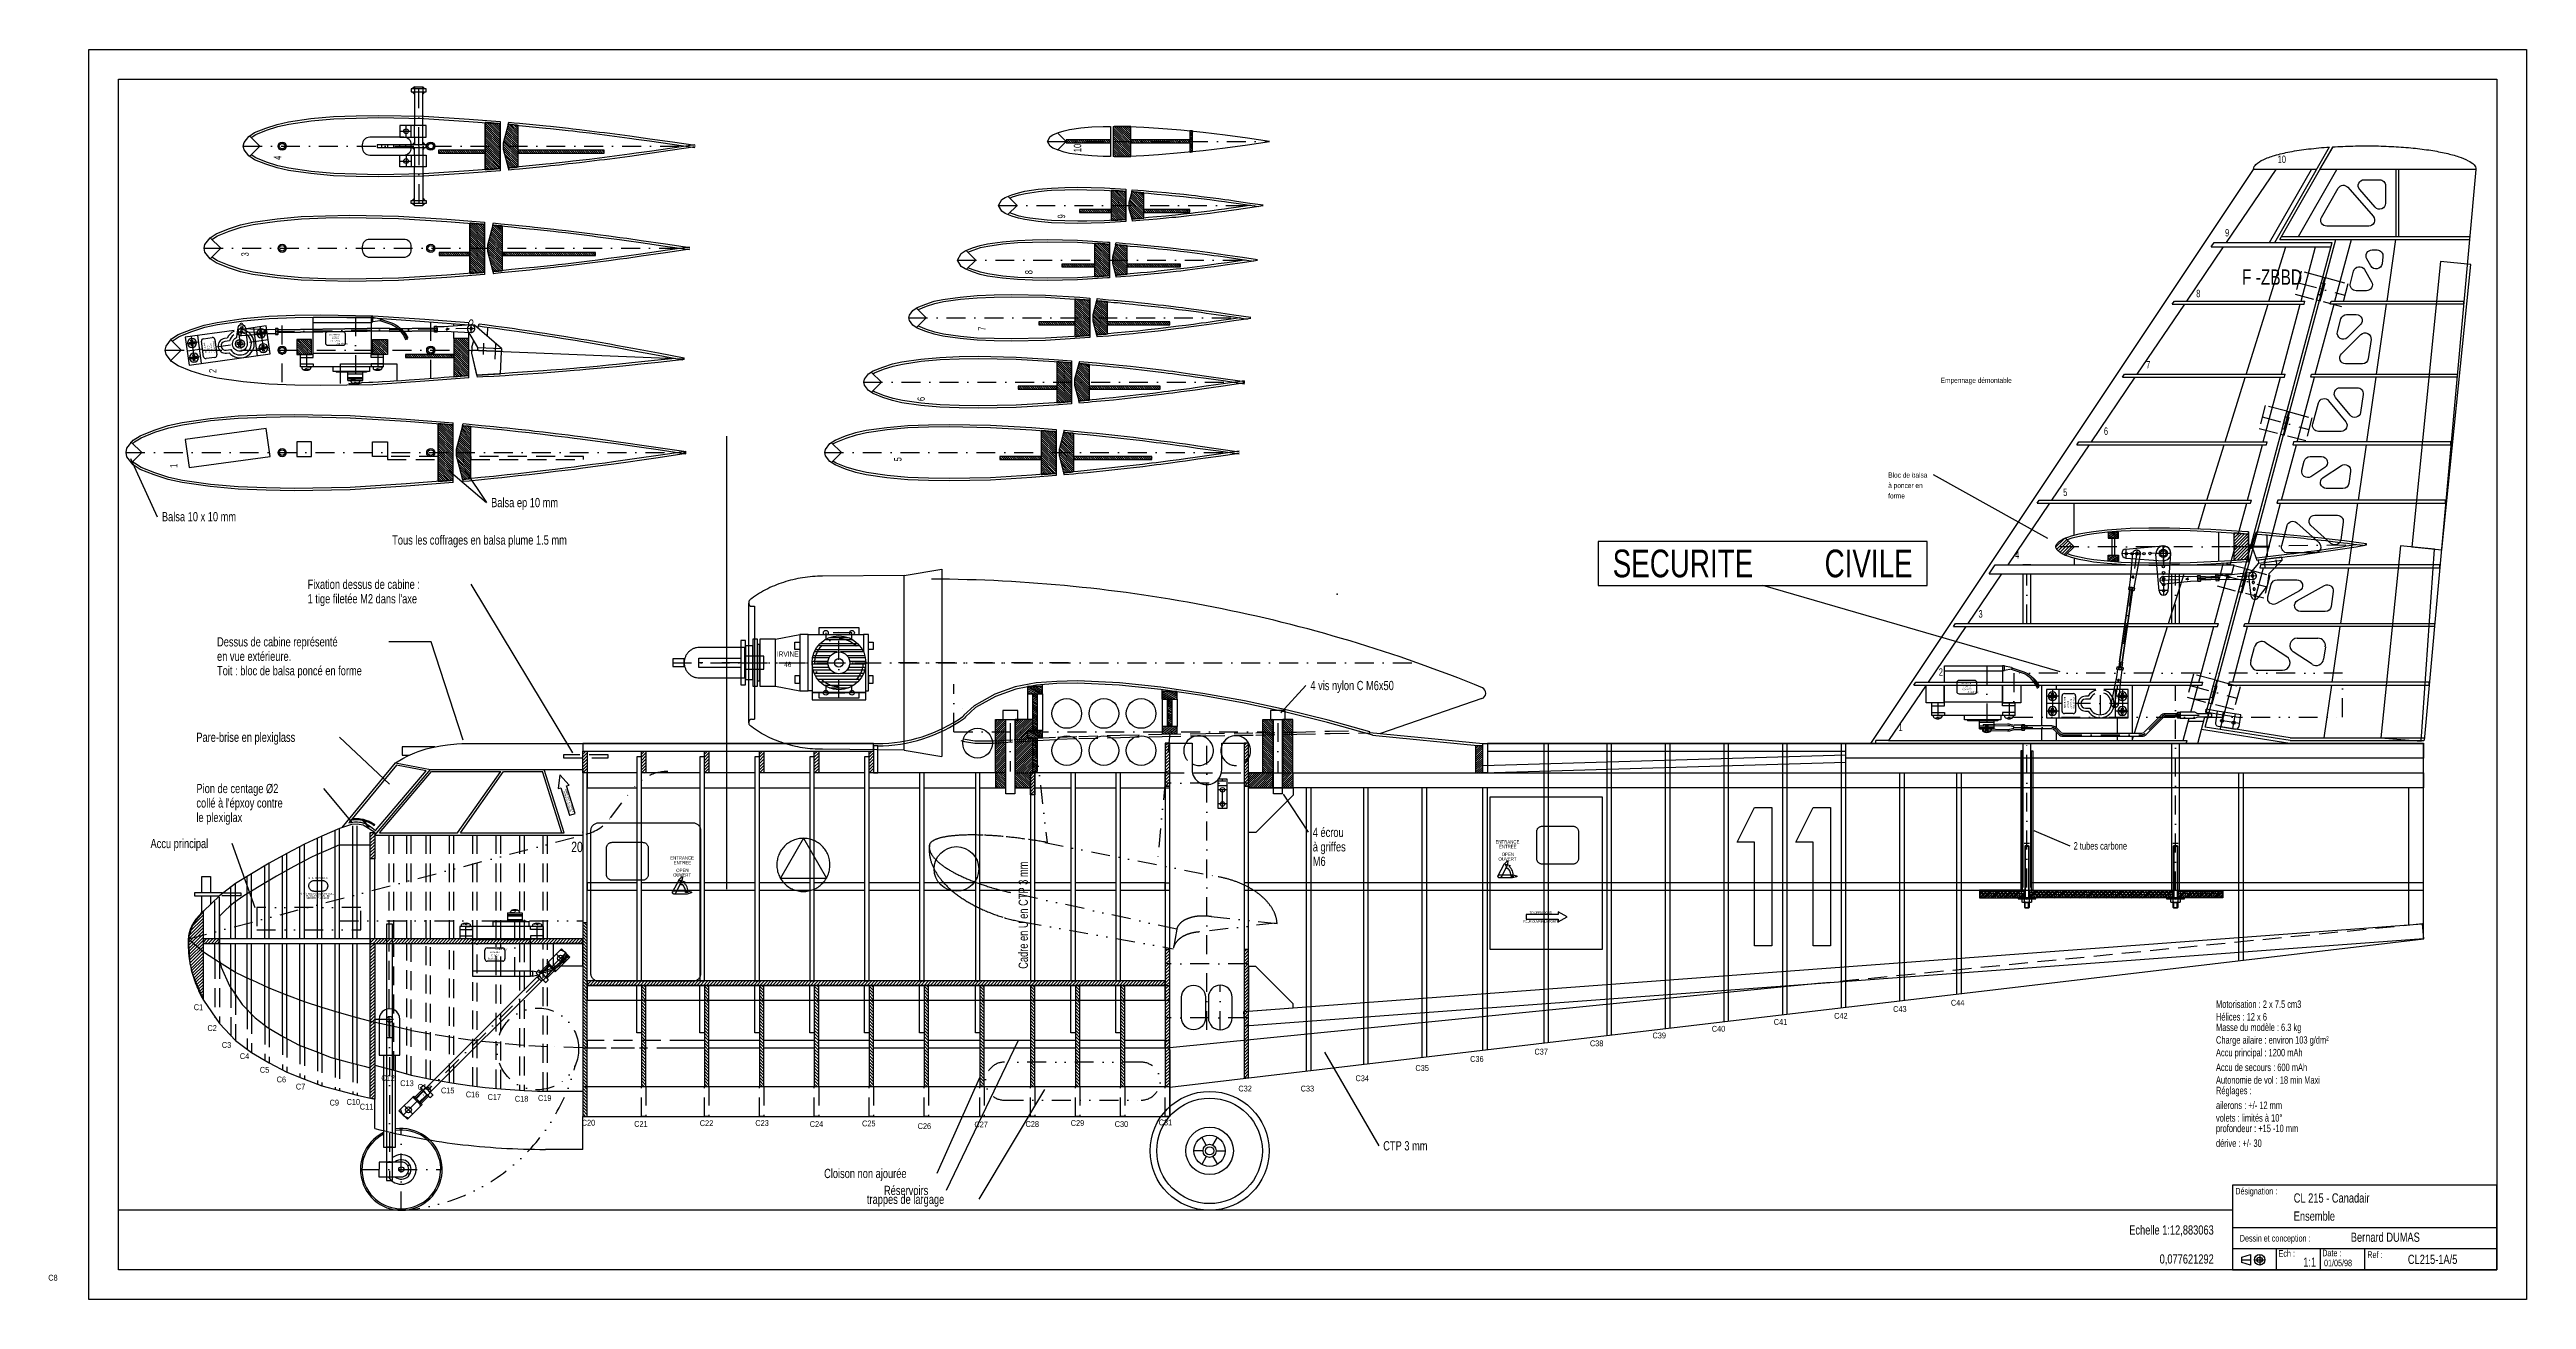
# Model space of a CAD drawing. Header units: millimetres. Extents: x 109 to 38194, y -453 to 956.
# Drawn here: x 109 to 1776, y 115 to 956 of the extents above; entities outside this region: 2.
import ezdxf

# ---------------------------------------------------------------- set-up
doc = ezdxf.new("R2010")
doc.units = ezdxf.units.MM
for name, pattern in [('DASHDOT', [25.4, 12.7, -6.35, 0, -6.35]), ('DASHED', [19.05, 12.7, -6.35]), ('DIVIDE', [31.75, 12.7, -6.35, 0, -6.35, 0, -6.35])]:
    doc.linetypes.add(name, pattern=pattern)
doc.layers.get('0').update_dxf_attribs({"linetype": 'CONTINUOUS'})
for name, color, linetype in [('55', 7, 'CONTINUOUS'), ('AXES$PRINCIP', 7, 'CONTINUOUS'), ('AXES$SECOND', 7, 'CONTINUOUS'), ('BOULONNERIE-1', 7, 'CONTINUOUS'), ('CARTOUCHE-1', 7, 'CONTINUOUS'), ('CARTOUCHE-2', 7, 'CONTINUOUS'), ('COTATION-2', 7, 'CONTINUOUS'), ('FORTS$PRINCIP$$T', 7, 'CONTINUOUS'), ('FORTS$SECOND', 7, 'CONTINUOUS'), ('HACHURAGE', 7, 'CONTINUOUS'), ('INDICATIONS', 7, 'CONTINUOUS'), ('INVISIBLES', 7, 'CONTINUOUS'), ('POINTILLES', 7, 'CONTINUOUS'), ('SYMBOLES-1', 7, 'CONTINUOUS'), ('TRAITS$FINS', 7, 'CONTINUOUS')]:
    doc.layers.add(name, color=color, linetype=linetype)
doc.styles.get("Standard").update_dxf_attribs({"font": 'txt', "width": 0.75})

# ---------------------------------------------------------------- blocks, each defined once
blk = doc.blocks.new('08CRSS')
at = {"layer": 'INDICATIONS', "color": 94, "linetype": 'CONTINUOUS'}
for p, q in [((-22.072, 25.995), (-24.688, 25.995)), ((-17.26, 0), (-17.26, 6.878)), ((-17.26, 0), (-17.26, -6.878)), ((0, 39.254), (-8.238, 39.254)), ((0, 0), (0, 39.254)), ((0, 0), (0, -39.228)), ((-22.072, -25.969), (-24.688, -25.969)), ((0, -39.228), (-8.238, -39.228))]:
    blk.add_line(p, q, dxfattribs=at)
for points in [[(-25.101486, 7.452114, 0.007959), (-21.182356, 7.105747, 0.007954), (-17.252802, 6.884177)], [(-22.074224, 25.990227, 0.022186), (-24.001661, 16.779708, 0.02227), (-25.101484, 7.452117)], [(-25.101486, -7.439038, -0.007959), (-21.182356, -7.092671, -0.007954), (-17.252802, -6.871101)], [(-22.074224, -25.977151, -0.022186), (-24.001661, -16.766632, -0.02227), (-25.101484, -7.439041)]]:
    blk.add_lwpolyline(points, format="xyb", dxfattribs=at)
for centre, radius, start, end in [((32.657222, 0.006538), 62.965367, 150.249481, 180), ((32.657222, 0.006538), 62.965367, 180, 209.750519), ((-8.226636, 23.374081), 15.874689, 90, 150.249481), ((-8.226636, -23.361004), 15.874689, 209.750519, 270)]:
    blk.add_arc(centre, radius, start, end, dxfattribs=at)
blk = doc.blocks.new('*O1')
at = {"layer": 'INDICATIONS', "color": 94, "linetype": 'CONTINUOUS'}
for p, q in [((-6.594, 3), (-6.594, -3)), ((5.406, 4.5), (-5.094, 4.5)), ((6.906, -3), (6.906, 3)), ((-5.094, -4.5), (5.406, -4.5))]:
    blk.add_line(p, q, dxfattribs=at)
for centre, start, end in [((-5.0945, 3.0005), 90, 180), ((5.4055, 3.0005), 0, 90), ((-5.0945, -2.9995), 180, 270), ((5.4055, -2.9995), 270, 0)]:
    blk.add_arc(centre, 1.5, start, end, dxfattribs=at)
at = {"layer": 'INDICATIONS', "color": 94, "linetype": 'CONTINUOUS', "width": 100, "attachment_point": 8, "rotation": 180}
for s, insert, char_height in [('Best-Nr.3891', (-0.67, 3.21), 1), ('C\\~507', (0.26, 1.33), 1.5), ('Servo\\~4.8\\~v', (0.097, -1.032), 1), ('Graupner\\~jr', (4.583, -2.614), 1.25)]:
    blk.add_mtext(s, dxfattribs=dict(at, insert=insert, char_height=char_height))
blk = doc.blocks.new('*O2')
at = {"layer": 'INDICATIONS', "color": 94, "linetype": 'CONTINUOUS'}
for p, q in [((-4.5, -5.405), (-4.5, 5.095)), ((-3, 6.595), (3, 6.595)), ((4.5, 5.095), (4.5, -5.405)), ((3, -6.905), (-3, -6.905))]:
    blk.add_line(p, q, dxfattribs=at)
for centre, start, end in [((-3, 5.095), 90, 180), ((3, 5.095), 0, 90), ((-3, -5.405), 180, 270), ((3, -5.405), 270, 360)]:
    blk.add_arc(centre, 1.5, start, end, dxfattribs=at)
at = {"layer": 'INDICATIONS', "color": 94, "linetype": 'CONTINUOUS', "width": 100, "attachment_point": 8, "rotation": 270}
for s, insert, char_height in [('Best-Nr.3891', (-3.209, 0.572), 1), ('C\\~507', (-1.329, -0.756), 1.5), ('Servo\\~4.8\\~v', (1.033, -0.178), 1), ('Graupner\\~jr', (2.615, 0.219), 1.25)]:
    blk.add_mtext(s, dxfattribs=dict(at, insert=insert, char_height=char_height))
blk = doc.blocks.new('08CRST')
at = {"layer": 'INDICATIONS', "color": 94, "linetype": 'CONTINUOUS'}
for p, q in [((-7.375, 7.375), (-25.984, 7.375)), ((-25.984, 7.375), (-25.984, -7.362)), ((-25.984, 7.375), (-5.27, 5.283)), ((-7.375, 7.375), (-7.375, 25.984)), ((7.375, 25.984), (-7.375, 25.984)), ((-7.375, 25.984), (-5.27, 5.283)), ((-5.27, 5.283), (-7.375, 7.375)), ((-5.27, 5.283), (-7.375, 7.375)), ((7.362, 25.984), (5.27, 5.283)), ((5.27, 5.283), (7.362, 7.375)), ((25.984, 7.375), (5.27, 5.283)), ((5.27, 5.283), (7.362, 7.375)), ((7.375, 7.375), (7.375, 25.984)), ((25.984, 7.375), (7.375, 7.375)), ((25.984, 7.375), (25.984, -7.362)), ((-25.984, -7.362), (-5.27, -5.257)), ((-7.375, -7.362), (-25.984, -7.362)), ((-5.27, -5.257), (-7.375, -7.362)), ((-7.375, -25.984), (-5.27, -5.257)), ((-5.27, -5.257), (-7.375, -7.362)), ((-7.375, -25.984), (-7.375, -7.362)), ((7.375, -25.984), (-7.375, -25.984)), ((7.362, -25.984), (5.27, -5.257)), ((5.27, -5.257), (7.362, -7.362)), ((5.27, -5.257), (7.362, -7.362)), ((25.984, -7.362), (5.27, -5.257)), ((7.375, -25.984), (7.375, -7.362)), ((25.984, -7.362), (7.375, -7.362))]:
    blk.add_line(p, q, dxfattribs=at)
blk.add_circle((-0.004, 0.006), 39.242, dxfattribs=at)
blk = doc.blocks.new('*O4')
at = {"layer": 'INDICATIONS', "color": 253, "linetype": 'DASHDOT'}
for p, q in [((-15.696, 4.206), (15.696, -4.207)), ((2.071, 7.727), (-2.071, -7.728))]:
    blk.add_line(p, q, dxfattribs=at)
at = {"layer": 'INDICATIONS', "color": 253, "linetype": 'CONTINUOUS'}
for p, q in [((-1.207, 0.323), (1.207, -0.324)), ((-0.172, 4.187), (2.243, 3.54)), ((0.864, 8.051), (3.278, 7.403)), ((-3.278, -7.404), (-0.864, -8.051)), ((-2.243, -3.54), (0.172, -4.188))]:
    blk.add_line(p, q, dxfattribs=at)
at = {"layer": 'INDICATIONS', "color": 253, "linetype": 'DASHED'}
for points in [[(-3.278, -7.404), (0.864, 8.051), (-13.625, 11.934), (-17.767, -3.521)], [(-0.864, -8.051), (3.278, 7.403), (17.767, 3.52), (13.625, -11.934)]]:
    blk.add_lwpolyline(points, close=True, dxfattribs=at)
blk = doc.blocks.new('*O5')
at = {"layer": 'INDICATIONS', "color": 253, "linetype": 'DASHDOT'}
for p, q in [((-15.696, 4.206), (15.696, -4.207)), ((2.071, 7.727), (-2.071, -7.728))]:
    blk.add_line(p, q, dxfattribs=at)
at = {"layer": 'INDICATIONS', "color": 253, "linetype": 'CONTINUOUS'}
for p, q in [((-1.207, 0.323), (1.207, -0.324)), ((-0.172, 4.187), (2.243, 3.54)), ((0.864, 8.051), (3.278, 7.403)), ((-3.278, -7.404), (-0.864, -8.051)), ((-2.243, -3.54), (0.172, -4.188))]:
    blk.add_line(p, q, dxfattribs=at)
at = {"layer": 'INDICATIONS', "color": 253, "linetype": 'DASHED'}
for points in [[(-3.278, -7.404), (0.864, 8.051), (-13.625, 11.934), (-17.767, -3.521)], [(-0.864, -8.051), (3.278, 7.403), (17.767, 3.52), (13.625, -11.934)]]:
    blk.add_lwpolyline(points, close=True, dxfattribs=at)
blk = doc.blocks.new('*O6')
at = {"layer": 'INDICATIONS', "color": 253, "linetype": 'DASHDOT'}
for p, q in [((-15.696, 4.206), (15.696, -4.207)), ((2.071, 7.727), (-2.071, -7.728))]:
    blk.add_line(p, q, dxfattribs=at)
at = {"layer": 'INDICATIONS', "color": 253, "linetype": 'CONTINUOUS'}
for p, q in [((-1.207, 0.323), (1.207, -0.324)), ((-0.172, 4.187), (2.243, 3.54)), ((0.864, 8.051), (3.278, 7.403)), ((-3.278, -7.404), (-0.864, -8.051)), ((-2.243, -3.54), (0.172, -4.188))]:
    blk.add_line(p, q, dxfattribs=at)
at = {"layer": 'INDICATIONS', "color": 253, "linetype": 'DASHED'}
for points in [[(-3.278, -7.404), (0.864, 8.051), (-13.625, 11.934), (-17.767, -3.521)], [(-0.864, -8.051), (3.278, 7.403), (17.767, 3.52), (13.625, -11.934)]]:
    blk.add_lwpolyline(points, close=True, dxfattribs=at)
blk = doc.blocks.new('*O7')
at = {"layer": 'INDICATIONS', "color": 253, "linetype": 'DASHDOT'}
for p, q in [((-15.696, 4.206), (15.696, -4.207)), ((2.071, 7.727), (-2.071, -7.728))]:
    blk.add_line(p, q, dxfattribs=at)
at = {"layer": 'INDICATIONS', "color": 253, "linetype": 'CONTINUOUS'}
for p, q in [((-1.207, 0.323), (1.207, -0.324)), ((-0.172, 4.187), (2.243, 3.54)), ((0.864, 8.051), (3.278, 7.403)), ((-3.278, -7.404), (-0.864, -8.051)), ((-2.243, -3.54), (0.172, -4.188))]:
    blk.add_line(p, q, dxfattribs=at)
at = {"layer": 'INDICATIONS', "color": 253, "linetype": 'DASHED'}
for points in [[(-3.278, -7.404), (0.864, 8.051), (-13.625, 11.934), (-17.767, -3.521)], [(-0.864, -8.051), (3.278, 7.403), (17.767, 3.52), (13.625, -11.934)]]:
    blk.add_lwpolyline(points, close=True, dxfattribs=at)
blk = doc.blocks.new('RENVOI')
at = {"layer": 'INDICATIONS', "color": 116, "linetype": 'DASHDOT'}
for p, q in [((5.005, 0.001), (-27.997, 0.004)), ((-25, -3.006), (-25.006, 2.999)), ((-0.001, 5.005), (-0.004, -27.997)), ((-0.002, -4.907), (-0.002, 4.649)), ((4.907, -0.002), (-4.649, -0.002)), ((3.006, -25), (-2.999, -25.006))]:
    blk.add_line(p, q, dxfattribs=at)
at = {"layer": 'INDICATIONS', "color": 116, "linetype": 'CONTINUOUS'}
for p, q in [((-25.193, 2.986), (-0.401, 4.985)), ((-25.288, -2.988), (-0.403, -4.983)), ((-2.986, -25.193), (-4.985, -0.401)), ((2.988, -25.288), (4.983, -0.403))]:
    blk.add_line(p, q, dxfattribs=at)
for centre, radius in [((-24.999818, -0.000901), 0.799994), ((-20.999847, -0.000757), 0.799994), ((-16.999876, -0.000613), 0.799994), ((-12.999905, -0.000469), 0.799994), ((-8.999934, -0.000324), 0.799994), ((0, 0), 2.74998), ((0, 0), 2.74998), ((0, 0), 1.874986), ((0, 0), 1.874986), ((0.000324, -8.999934), 0.799994), ((0.000469, -12.999905), 0.799994), ((0.000613, -16.999876), 0.799994), ((0.000757, -20.999847), 0.799994), ((0.000901, -24.999818), 0.799994)]:
    blk.add_circle(centre, radius, dxfattribs=at)
for centre, radius, start, end in [((-24.999818, -0.000901), 2.999978, 93.675589, 264.496578), ((0, 0), 4.999964, 355.412553, 184.591564), ((0, 0), 4.999964, 265.412553, 94.591564), ((0.000901, -24.999818), 2.999978, 183.675589, 354.496578)]:
    blk.add_arc(centre, radius, start, end, dxfattribs=at)
blk = doc.blocks.new('PROF')
at = {"layer": 'INDICATIONS', "color": 116, "linetype": 'DASHDOT'}
for p, q in [((0, 0), (77.644, -0.002)), ((8.633, -9.929), (9.086, -14.148)), ((16.611, -9.328), (17.035, -13.306))]:
    blk.add_line(p, q, dxfattribs=at)
at = {"layer": 'INDICATIONS', "color": 116, "linetype": 'CONTINUOUS'}
for p, q in [((1, 1.246), (3.643, 9.397)), ((1, 1.246), (1.002, -1.249)), ((10.999, -7.17), (11.001, 7.173)), ((77.647, -0.421), (77.648, 0.41)), ((4.761, -11.39), (-1.238, -18.223)), ((1.002, -1.249), (3.65, -9.4)), ((20.671, -9.702), (11.578, -18.712)), ((-0.426, -33.567), (-1.851, -20.137)), ((10.431, -26.878), (4.011, -34.859)), ((11.578, -18.712), (10.431, -26.878))]:
    blk.add_line(p, q, dxfattribs=at)
for points in [[(75.365, -0.764), (69.09912, 0.152729), (64.91734, 0.745843), (62.127979, 1.133884), (56.546786, 1.893756), (50.365012, 2.711115), (47.273173, 3.10934), (42.633979, 3.691894), (37.9928, 4.254881), (35.671375, 4.528394), (33.354176, 4.795813), (28.718132, 5.315557), (24.080172, 5.818218), (14.799837, 6.786888), (7.273706, 7.545692), (3.506, 7.911)], [(77.648, 0.41), (70.688362, 1.434208), (66.044018, 2.098405), (62.946069, 2.532962), (56.746772, 3.38236), (50.556887, 4.203153), (47.460714, 4.602476), (42.814982, 5.186166), (38.167556, 5.749951), (35.843234, 6.023834), (33.523341, 6.29164), (28.882363, 6.812069), (24.239764, 7.314984), (21.14378, 7.642148), (14.949558, 8.281375), (7.414346, 9.034786), (3.643, 9.397)], [(3.505, -7.906), (7.269951, -7.546535), (14.795696, -6.791316), (24.079492, -5.82434), (28.719301, -5.322654), (33.356846, -4.804057), (35.674565, -4.537295), (37.99631, -4.264499), (42.637514, -3.702962), (47.275931, -3.121566), (50.366817, -2.723767), (56.545668, -1.905929), (61.092308, -1.286609), (64.122506, -0.866028), (70.181, -0.007)], [(3.65, -9.398), (7.41488, -9.041212), (14.947409, -8.288967), (21.143628, -7.648489), (24.240963, -7.320761), (28.885659, -6.817184), (35.848968, -6.028627), (38.173707, -5.754878), (42.821325, -5.191741), (47.466538, -4.609177), (50.562056, -4.210852), (56.750111, -3.392602), (62.947278, -2.546094), (66.044257, -2.112607), (70.687524, -1.448845), (77.647, -0.421)]]:
    blk.add_lwpolyline(points, dxfattribs=at)
blk.add_lwpolyline([(20.469, -7.716), (4.552, -9.405), (4.761, -11.39), (20.671, -9.702)], close=True, dxfattribs=at)
for points in [[(-0.109371, -19.951169, 0.049127), (-0.079627, -20.095154, 0.049127), (-0.022364, -20.23057, 0.049127), (0.060216, -20.352212, 0.049127), (0.164941, -20.455406, 0.049127), (0.287786, -20.536187, 0.049127), (0.42403, -20.59145, 0.049127), (0.568437, -20.619071, 0.049127), (0.715458, -20.617988, 0.049127), (0.859443, -20.588244, 0.049127), (0.994859, -20.530982, 0.049127), (1.116501, -20.448401, 0.049127), (1.219695, -20.343676, 0.049127), (1.300476, -20.220832, 0.049127), (1.355739, -20.084588, 0.049127), (1.38336, -19.94018, 0.049127), (1.382277, -19.793159, 0.049127), (1.352533, -19.649174, 0.049127), (1.295271, -19.513759, 0.049127), (1.21269, -19.392116, 0.049127), (1.107965, -19.288922, 0.049127), (0.985121, -19.208142, 0.049127), (0.848877, -19.152879, 0.049127), (0.704469, -19.125258, 0.049127), (0.557448, -19.12634, 0.049127), (0.413463, -19.156084, 0.049127), (0.278048, -19.213347, 0.049127), (0.156405, -19.295927, 0.049127), (0.053211, -19.400652, 0.049127), (-0.027569, -19.523497, 0.049127), (-0.082832, -19.659741, 0.049127), (-0.110453, -19.804148, 0.049127)], [(0.364661, -24.426113, 0.049127), (0.394405, -24.570098, 0.049127), (0.451667, -24.705513, 0.049127), (0.534248, -24.827156, 0.049127), (0.638972, -24.93035, 0.049127), (0.761817, -25.011131, 0.049127), (0.898061, -25.066393, 0.049127), (1.042469, -25.094014, 0.049127), (1.18949, -25.092932, 0.049127), (1.333475, -25.063188, 0.049127), (1.46889, -25.005925, 0.049127), (1.590532, -24.923345, 0.049127), (1.693727, -24.81862, 0.049127), (1.774507, -24.695775, 0.049127), (1.82977, -24.559531, 0.049127), (1.857391, -24.415124, 0.049127), (1.856309, -24.268103, 0.049127), (1.826565, -24.124118, 0.049127), (1.769302, -23.988702, 0.049127), (1.686722, -23.86706, 0.049127), (1.581997, -23.763866, 0.049127), (1.459152, -23.683085, 0.049127), (1.322908, -23.627822, 0.049127), (1.178501, -23.600201, 0.049127), (1.03148, -23.601284, 0.049127), (0.887495, -23.631028, 0.049127), (0.752079, -23.68829, 0.049127), (0.630437, -23.770871, 0.049127), (0.527242, -23.875596, 0.049127), (0.446462, -23.99844, 0.049127), (0.391199, -24.134684, 0.049127), (0.363578, -24.279092, 0.049127)], [(0.838692, -28.901056, 0.049127), (0.868436, -29.045041, 0.049127), (0.925698, -29.180457, 0.049127), (1.008279, -29.302099, 0.049127), (1.113004, -29.405293, 0.049127), (1.235849, -29.486074, 0.049127), (1.372093, -29.541337, 0.049127), (1.5165, -29.568957, 0.049127), (1.663521, -29.567875, 0.049127), (1.807506, -29.538131, 0.049127), (1.942921, -29.480869, 0.049127), (2.064564, -29.398288, 0.049127), (2.167758, -29.293563, 0.049127), (2.248539, -29.170718, 0.049127), (2.303801, -29.034474, 0.049127), (2.331422, -28.890067, 0.049127), (2.33034, -28.743046, 0.049127), (2.300596, -28.599061, 0.049127), (2.243333, -28.463646, 0.049127), (2.160753, -28.342003, 0.049127), (2.056028, -28.238809, 0.049127), (1.933183, -28.158028, 0.049127), (1.796939, -28.102766, 0.049127), (1.652532, -28.075145, 0.049127), (1.505511, -28.076227, 0.049127), (1.361526, -28.105971, 0.049127), (1.22611, -28.163234, 0.049127), (1.104468, -28.245814, 0.049127), (1.001274, -28.350539, 0.049127), (0.920493, -28.473384, 0.049127), (0.865231, -28.609628, 0.049127), (0.83761, -28.754035, 0.049127)], [(0.838692, -28.901056, 0.049127), (0.868436, -29.045041, 0.049127), (0.925698, -29.180457, 0.049127), (1.008279, -29.302099, 0.049127), (1.113004, -29.405293, 0.049127), (1.235849, -29.486074, 0.049127), (1.372093, -29.541337, 0.049127), (1.5165, -29.568957, 0.049127), (1.663521, -29.567875, 0.049127), (1.807506, -29.538131, 0.049127), (1.942921, -29.480869, 0.049127), (2.064564, -29.398288, 0.049127), (2.167758, -29.293563, 0.049127), (2.248539, -29.170718, 0.049127), (2.303801, -29.034474, 0.049127), (2.331422, -28.890067, 0.049127), (2.33034, -28.743046, 0.049127), (2.300596, -28.599061, 0.049127), (2.243333, -28.463646, 0.049127), (2.160753, -28.342003, 0.049127), (2.056028, -28.238809, 0.049127), (1.933183, -28.158028, 0.049127), (1.796939, -28.102766, 0.049127), (1.652532, -28.075145, 0.049127), (1.505511, -28.076227, 0.049127), (1.361526, -28.105971, 0.049127), (1.22611, -28.163234, 0.049127), (1.104468, -28.245814, 0.049127), (1.001274, -28.350539, 0.049127), (0.920493, -28.473384, 0.049127), (0.865231, -28.609628, 0.049127), (0.83761, -28.754035, 0.049127)], [(0.838692, -28.901056, 0.049127), (0.868436, -29.045041, 0.049127), (0.925698, -29.180457, 0.049127), (1.008279, -29.302099, 0.049127), (1.113004, -29.405293, 0.049127), (1.235849, -29.486074, 0.049127), (1.372093, -29.541337, 0.049127), (1.5165, -29.568957, 0.049127), (1.663521, -29.567875, 0.049127), (1.807506, -29.538131, 0.049127), (1.942921, -29.480869, 0.049127), (2.064564, -29.398288, 0.049127), (2.167758, -29.293563, 0.049127), (2.248539, -29.170718, 0.049127), (2.303801, -29.034474, 0.049127), (2.331422, -28.890067, 0.049127), (2.33034, -28.743046, 0.049127), (2.300596, -28.599061, 0.049127), (2.243333, -28.463646, 0.049127), (2.160753, -28.342003, 0.049127), (2.056028, -28.238809, 0.049127), (1.933183, -28.158028, 0.049127), (1.796939, -28.102766, 0.049127), (1.652532, -28.075145, 0.049127), (1.505511, -28.076227, 0.049127), (1.361526, -28.105971, 0.049127), (1.22611, -28.163234, 0.049127), (1.104468, -28.245814, 0.049127), (1.001274, -28.350539, 0.049127), (0.920493, -28.473384, 0.049127), (0.865231, -28.609628, 0.049127), (0.83761, -28.754035, 0.049127)], [(0.838692, -28.901056, 0.049127), (0.868436, -29.045041, 0.049127), (0.925698, -29.180457, 0.049127), (1.008279, -29.302099, 0.049127), (1.113004, -29.405293, 0.049127), (1.235849, -29.486074, 0.049127), (1.372093, -29.541337, 0.049127), (1.5165, -29.568957, 0.049127), (1.663521, -29.567875, 0.049127), (1.807506, -29.538131, 0.049127), (1.942921, -29.480869, 0.049127), (2.064564, -29.398288, 0.049127), (2.167758, -29.293563, 0.049127), (2.248539, -29.170718, 0.049127), (2.303801, -29.034474, 0.049127), (2.331422, -28.890067, 0.049127), (2.33034, -28.743046, 0.049127), (2.300596, -28.599061, 0.049127), (2.243333, -28.463646, 0.049127), (2.160753, -28.342003, 0.049127), (2.056028, -28.238809, 0.049127), (1.933183, -28.158028, 0.049127), (1.796939, -28.102766, 0.049127), (1.652532, -28.075145, 0.049127), (1.505511, -28.076227, 0.049127), (1.361526, -28.105971, 0.049127), (1.22611, -28.163234, 0.049127), (1.104468, -28.245814, 0.049127), (1.001274, -28.350539, 0.049127), (0.920493, -28.473384, 0.049127), (0.865231, -28.609628, 0.049127), (0.83761, -28.754035, 0.049127)], [(1.312723, -33.376, 0.049127), (1.342467, -33.519985, 0.049127), (1.39973, -33.6554, 0.049127), (1.48231, -33.777042, 0.049127), (1.587035, -33.880237, 0.049127), (1.70988, -33.961017, 0.049127), (1.846124, -34.01628, 0.049127), (1.990531, -34.043901, 0.049127), (2.137552, -34.042818, 0.049127), (2.281537, -34.013075, 0.049127), (2.416953, -33.955812, 0.049127), (2.538595, -33.873232, 0.049127), (2.641789, -33.768507, 0.049127), (2.72257, -33.645662, 0.049127), (2.777833, -33.509418, 0.049127), (2.805453, -33.365011, 0.049127), (2.804371, -33.217989, 0.049127), (2.774627, -33.074005, 0.049127), (2.717365, -32.938589, 0.049127), (2.634784, -32.816947, 0.049127), (2.530059, -32.713752, 0.049127), (2.407214, -32.632972, 0.049127), (2.27097, -32.577709, 0.049127), (2.126563, -32.550088, 0.049127), (1.979542, -32.551171, 0.049127), (1.835557, -32.580915, 0.049127), (1.700142, -32.638177, 0.049127), (1.578499, -32.720757, 0.049127), (1.475305, -32.825482, 0.049127), (1.394524, -32.948327, 0.049127), (1.339262, -33.084571, 0.049127), (1.311641, -33.228978, 0.049127)]]:
    blk.add_lwpolyline(points, format="xyb", close=True, dxfattribs=at)
for centre, radius, start, end in [((0.636453, -19.872164), 2.499989, 141.046786, 186.046786), ((2.058547, -33.296995), 2.500319, 186.046786, 321.046786)]:
    blk.add_arc(centre, radius, start, end, dxfattribs=at)
blk = doc.blocks.new('BIEL1')
at = {"layer": 'INDICATIONS', "color": 172, "linetype": 'DASHDOT'}
for p, q in [((-2.443, 0.002), (28.38, -0.025)), ((0.005, 2.506), (0.003, -2.498)), ((59.957, 2.503), (59.958, -2.504)), ((62.404, -0.003), (28.38, -0.025))]:
    blk.add_line(p, q, dxfattribs=at)
at = {"layer": 'INDICATIONS', "color": 172, "linetype": 'CONTINUOUS'}
for p, q in [((16.578, 0.763), (14.923, -0.015)), ((23.023, -0.023), (23.025, 1.478)), ((23.173, 0.983), (24.643, 0.977)), ((28.381, 0.769), (24.786, 0.775)), ((28.381, 0.974), (24.789, 0.979)), ((28.381, 0.974), (35.173, 0.977)), ((28.381, 0.769), (35.178, 0.772)), ((36.791, 0.979), (35.319, 0.978)), ((36.936, -0.019), (36.935, 1.48)), ((43.38, 0.765), (45.039, -0.02)), ((16.575, -0.796), (14.923, -0.015)), ((23.024, -1.521), (23.023, -0.023)), ((24.637, -1.019), (23.167, -1.017)), ((28.378, -0.823), (24.69, -0.819)), ((28.376, -1.025), (24.785, -1.019)), ((28.376, -1.025), (35.171, -1.021)), ((28.378, -0.823), (35.267, -0.818)), ((35.32, -1.021), (36.793, -1.021)), ((36.936, -1.52), (36.936, -0.019)), ((43.383, -0.795), (45.039, -0.02))]:
    blk.add_line(p, q, dxfattribs=at)
for points in [[(0.135783, 2.492789, 0.048867), (-0.330682, 2.473358, 0.048761), (-0.78502, 2.363709, 0.048516), (-1.210681, 2.167837, 0.048173), (-1.592157, 1.892878, 0.047782), (-1.915551, 1.548849, 0.047403), (-2.169083, 1.148281, 0.047088), (-2.343515, 0.705768, 0.046879), (-2.432494, 0.237431, 0.046803), (-2.432779, -0.23967, 0.046871), (-2.344358, -0.708154, 0.047073), (-2.170453, -1.150953, 0.047384), (-1.917399, -1.551938, 0.047761), (-1.594416, -1.8965, 0.048152), (-1.213268, -2.172087, 0.0485), (-0.787841, -2.368659, 0.048751), (-0.333634, -2.479055, 0.048865), (0.132807, -2.499254)], [(23.16594, -1.021634, -0.047874), (23.038169, -0.359192, -0.047801), (23.038567, 0.315971, -0.047882), (23.16712, 0.978204)], [(23.178317, 0.978201, -0.050745), (23.093251, 1.132802, -0.050427), (23.040785, 1.301865, -0.050258), (23.02312, 1.478299, -0.050262), (23.040996, 1.654703, -0.05044), (23.093663, 1.82368, -0.050764), (23.178913, 1.978141)], [(24.630446, 1.976946, -0.050747), (24.715515, 1.822345, -0.050429), (24.767983, 1.653282, -0.05026), (24.78565, 1.476848, -0.050264), (24.767773, 1.300443, -0.050442), (24.715104, 1.131466, -0.050766), (24.62985, 0.977006)], [(24.641069, 0.976997, -0.047874), (24.768834, 0.314549, -0.047802), (24.768428, -0.360618, -0.047882), (24.639865, -1.022853)], [(35.327672, 1.976757, 0.050747), (35.242598, 1.822159, 0.050429), (35.190124, 1.653098, 0.05026), (35.172451, 1.476664, 0.050264), (35.190322, 1.300259, 0.050442), (35.242985, 1.13128, 0.050766), (35.328233, 0.976817)], [(35.317014, 0.976808, 0.047874), (35.189225, 0.314365, 0.047802), (35.189608, -0.360803, 0.047882), (35.318148, -1.023043)], [(36.779766, 0.977961, 0.050745), (36.864837, 1.132559, 0.050427), (36.917309, 1.30162, 0.050258), (36.934981, 1.478053, 0.050262), (36.917111, 1.654458, 0.05044), (36.86445, 1.823436, 0.050764), (36.779205, 1.9779)], [(36.792073, -1.021874, 0.047874), (36.919867, -0.359437, 0.047801), (36.919493, 0.315726, 0.047882), (36.790963, 0.977963)], [(59.822353, 2.491734, -0.048867), (60.288818, 2.472287, -0.048761), (60.743152, 2.362622, -0.048516), (61.168806, 2.166735, -0.048173), (61.550272, 1.891763, -0.047782), (61.873654, 1.547722, -0.047403), (62.127172, 1.147146, -0.047088), (62.301589, 0.704627, -0.046879), (62.390551, 0.236286, -0.046803), (62.390819, -0.240815, -0.046871), (62.302382, -0.709296, -0.047073), (62.128461, -1.152089, -0.047384), (61.875393, -1.553065, -0.047761), (61.552397, -1.897615, -0.048152), (61.17124, -2.173189, -0.0485), (60.745807, -2.369746, -0.048751), (60.291595, -2.480126, -0.048865), (59.825153, -2.500309)], [(23.176529, -2.021582, -0.050745), (23.091456, -1.86698, -0.050427), (23.038984, -1.697915, -0.050258), (23.021312, -1.521478, -0.050262), (23.039183, -1.345069, -0.05044), (23.091846, -1.176087, -0.050764), (23.177093, -1.02162)], [(24.628658, -1.022838, -0.050747), (24.71372, -1.177437, -0.050429), (24.766182, -1.346498, -0.05026), (24.783842, -1.522929, -0.050264), (24.76596, -1.69933, -0.050442), (24.713286, -1.8683, -0.050766), (24.62803, -2.022754)], [(35.329354, -1.023027, 0.050747), (35.244287, -1.177623, 0.050429), (35.191819, -1.346682, 0.05026), (35.174153, -1.523113, 0.050264), (35.192029, -1.699514, 0.050442), (35.244696, -1.868487, 0.050766), (35.329947, -2.022943)], [(36.781448, -2.021822, 0.050745), (36.866527, -1.867224, 0.050427), (36.919005, -1.69816, 0.050258), (36.936683, -1.521724, 0.050262), (36.918818, -1.345314, 0.05044), (36.866161, -1.17633, 0.050764), (36.78092, -1.02186)]]:
    blk.add_lwpolyline(points, format="xyb", dxfattribs=at)
for points in [[(0.005585, -0.753123, 0.050178), (0.148695, -0.738065, 0.050014), (0.286176, -0.694763, 0.049712), (0.412743, -0.624882, 0.049323), (0.523532, -0.531107, 0.048909), (0.614288, -0.417042, 0.048533), (0.68152, -0.28707, 0.048249), (0.722647, -0.146186, 0.048096), (0.736086, 0.000195, 0.048096), (0.721323, 0.146449, 0.048249), (0.678924, 0.286955, 0.048533), (0.610519, 0.416313, 0.048909), (0.518736, 0.529552, 0.049323), (0.407102, 0.622322, 0.049712), (0.279908, 0.691055, 0.050014), (0.142042, 0.733112, 0.050178), (-0.001199, 0.746875, 0.050178), (-0.144309, 0.731817, 0.050014), (-0.28179, 0.688515, 0.049712), (-0.408357, 0.618634, 0.049323), (-0.519147, 0.524859, 0.048909), (-0.609902, 0.410794, 0.048533), (-0.677134, 0.280822, 0.048249), (-0.718261, 0.139938, 0.048096), (-0.731701, -0.006443, 0.048096), (-0.716937, -0.152697, 0.048249), (-0.674538, -0.293203, 0.048533), (-0.606133, -0.422561, 0.048909), (-0.51435, -0.535801, 0.049323), (-0.402716, -0.62857, 0.049712), (-0.275522, -0.697303, 0.050014), (-0.137656, -0.73936, 0.050178)], [(59.952437, -0.754183, 0.050178), (60.095678, -0.740424, 0.050014), (60.233546, -0.698372, 0.049712), (60.360743, -0.629643, 0.049323), (60.47238, -0.536878, 0.048909), (60.564167, -0.423642, 0.048533), (60.632577, -0.294286, 0.048249), (60.674981, -0.153782, 0.048096), (60.689749, -0.007528, 0.048096), (60.676314, 0.138854, 0.048249), (60.635193, 0.279739, 0.048533), (60.567965, 0.409713, 0.048909), (60.477214, 0.523781, 0.049323), (60.366427, 0.61756, 0.049712), (60.239863, 0.687446, 0.050014), (60.102384, 0.730752, 0.050178), (59.959274, 0.745816, 0.050178), (59.816033, 0.732057, 0.050014), (59.678165, 0.690006, 0.049712), (59.550968, 0.621277, 0.049323), (59.439332, 0.528511, 0.048909), (59.347545, 0.415275, 0.048533), (59.279135, 0.285919, 0.048249), (59.236731, 0.145415, 0.048096), (59.221962, -0.000838, 0.048096), (59.235397, -0.14722, 0.048249), (59.276518, -0.288105, 0.048533), (59.343746, -0.418079, 0.048909), (59.434497, -0.532148, 0.049323), (59.545284, -0.625927, 0.049712), (59.671849, -0.695812, 0.050014), (59.809327, -0.739119, 0.050178)]]:
    blk.add_lwpolyline(points, format="xyb", close=True, dxfattribs=at)
for points in [[(23.001, 1.479), (18.108, 1.484), (0.136, 2.496)], [(23.023, 1.719), (23.169, 1.983), (24.639, 1.973), (24.79, 1.72), (24.785, -0.022), (24.783, -1.764), (24.637, -2.02), (23.172, -2.021), (23.017, -1.76), (23.023, -0.023), (23.023, 1.719)], [(36.94, 1.718), (36.792, 1.981), (35.322, 1.979), (35.173, 1.717), (35.171, -0.024), (35.173, -1.765), (35.324, -2.022), (36.796, -2.022), (36.938, -1.761), (36.936, -0.019), (36.94, 1.718)], [(36.959, 1.482), (41.854, 1.485), (59.826, 2.494)], [(0.135, -2.496), (18.104, -1.518), (22.998, -1.523)], [(59.825, -2.498), (41.851, -1.518), (36.961, -1.521)]]:
    blk.add_lwpolyline(points, dxfattribs=at)
blk = doc.blocks.new('BIEL2')
at = {"layer": 'INDICATIONS', "color": 172, "linetype": 'DASHDOT'}
for p, q in [((0, 2.495), (-0.001, -2.512)), ((102.019, 2.485), (102.023, -2.513)), ((-2.448, -0.003), (28.373, -0.035)), ((104.469, -0.005), (28.373, -0.035))]:
    blk.add_line(p, q, dxfattribs=at)
at = {"layer": 'INDICATIONS', "color": 172, "linetype": 'CONTINUOUS'}
for p, q in [((16.573, 0.761), (14.918, -0.015)), ((23.017, -0.025), (23.016, 1.476)), ((23.161, 0.972), (24.634, 0.97)), ((28.377, 0.763), (24.779, 0.768)), ((28.371, 0.962), (24.78, 0.971)), ((28.371, 0.962), (77.236, 0.969)), ((28.377, 0.763), (77.24, 0.767)), ((78.859, 0.97), (77.382, 0.969)), ((79.003, -0.031), (79.004, 1.464)), ((85.447, 0.754), (87.109, -0.024)), ((16.571, -0.805), (14.918, -0.015)), ((23.013, -1.526), (23.017, -0.025)), ((24.633, -1.026), (23.16, -1.029)), ((28.373, -0.834), (24.685, -0.825)), ((28.376, -1.031), (24.775, -1.029)), ((28.373, -0.834), (77.335, -0.827)), ((28.376, -1.031), (77.239, -1.03)), ((77.388, -1.031), (78.858, -1.035)), ((79.006, -1.528), (79.003, -0.031)), ((85.449, -0.809), (87.109, -0.024))]:
    blk.add_line(p, q, dxfattribs=at)
for points in [[(0.13016, 2.487175, 0.048867), (-0.336294, 2.467747, 0.048761), (-0.790622, 2.358103, 0.048516), (-1.216273, 2.162238, 0.048173), (-1.597741, 1.887288, 0.047782), (-1.921129, 1.543268, 0.047403), (-2.174657, 1.142712, 0.047088), (-2.349087, 0.70021, 0.046879), (-2.438067, 0.231885, 0.046803), (-2.438353, -0.245205, 0.046871), (-2.349937, -0.713678, 0.047073), (-2.176039, -1.156467, 0.047384), (-1.922993, -1.557443, 0.047761), (-1.600019, -1.901999, 0.048152), (-1.218882, -2.177581, 0.0485), (-0.793467, -2.37415, 0.048751), (-0.339271, -2.484546, 0.048865), (0.127159, -2.504747)], [(23.159741, -1.027283, -0.047874), (23.031977, -0.364857, -0.047801), (23.032379, 0.31029, -0.047882), (23.160931, 0.972506)], [(23.172129, 0.972504, -0.050745), (23.087066, 1.127101, -0.050427), (23.034602, 1.29616, -0.050258), (23.016938, 1.47259, -0.050262), (23.034814, 1.64899, -0.05044), (23.087481, 1.817962, -0.050764), (23.17273, 1.972419)], [(24.624228, 1.971216, -0.050747), (24.709294, 1.816619, -0.050429), (24.76176, 1.64756, -0.05026), (24.779425, 1.47113, -0.050264), (24.761548, 1.294729, -0.050442), (24.708879, 1.125757, -0.050766), (24.623627, 0.971301)], [(24.634845, 0.971292, -0.047874), (24.762604, 0.30886, -0.047802), (24.762194, -0.366291, -0.047882), (24.633631, -1.02851)], [(77.394585, 1.970071, 0.050747), (77.309512, 1.815478, 0.050429), (77.257038, 1.646421, 0.05026), (77.239365, 1.469991, 0.050264), (77.257234, 1.29359, 0.050442), (77.309896, 1.124615, 0.050766), (77.39514, 0.970156)], [(77.383921, 0.970146, 0.047874), (77.256133, 0.30772, 0.047802), (77.256512, -0.367432, 0.047882), (77.385045, -1.029656)], [(78.846639, 0.971292, 0.050745), (78.931709, 1.125886, 0.050427), (78.98418, 1.294943, 0.050258), (79.001852, 1.471371, 0.050262), (78.983984, 1.647772, 0.05044), (78.931325, 1.816747, 0.050764), (78.846083, 1.971207)], [(78.858935, -1.028494, 0.047874), (78.986729, -0.366074, 0.047801), (78.986358, 0.309073, 0.047882), (78.857835, 0.971295)], [(101.888676, 2.484908, -0.048867), (102.355128, 2.465458, -0.048761), (102.809451, 2.355794, -0.048516), (103.235094, 2.15991, -0.048173), (103.616549, 1.884943, -0.047782), (103.939922, 1.540908, -0.047403), (104.193431, 1.14034, -0.047088), (104.367842, 0.697831, -0.046879), (104.4568, 0.229501, -0.046803), (104.457065, -0.247588, -0.046871), (104.368627, -0.716057, -0.047073), (104.194709, -1.158839, -0.047384), (103.941645, -1.559804, -0.047761), (103.618655, -1.904344, -0.048152), (103.237506, -2.179909, -0.0485), (102.812082, -2.376459, -0.048751), (102.357881, -2.486835, -0.048865), (101.89145, -2.507014)], [(23.170325, -2.027207, -0.050745), (23.085255, -1.872609, -0.050427), (23.032785, -1.703547, -0.050258), (23.015115, -1.527114, -0.050262), (23.032986, -1.35071, -0.05044), (23.085648, -1.181732, -0.050764), (23.170894, -1.027269)], [(24.622424, -1.028494, -0.050747), (24.707483, -1.183091, -0.050429), (24.759943, -1.352148, -0.05026), (24.777602, -1.528574, -0.050264), (24.759719, -1.70497, -0.050442), (24.707046, -1.873937, -0.050766), (24.621791, -2.028386)], [(77.396251, -1.02964, 0.050747), (77.311185, -1.184232, 0.050429), (77.258718, -1.353287, 0.05026), (77.241051, -1.529713, 0.050264), (77.258925, -1.70611, 0.050442), (77.311591, -1.875079, 0.050766), (77.396839, -2.029532)], [(78.848305, -2.028419, 0.050745), (78.933382, -1.873824, 0.050427), (78.98586, -1.704765, 0.050258), (79.003538, -1.528333, 0.050262), (78.985675, -1.351928, 0.05044), (78.93302, -1.182948, 0.050764), (78.847781, -1.028481)]]:
    blk.add_lwpolyline(points, format="xyb", dxfattribs=at)
for points in [[(-0.000051, -0.758658, 0.050178), (0.143055, -0.743601, 0.050014), (0.280533, -0.7003, 0.049712), (0.407097, -0.630422, 0.049323), (0.517885, -0.536649, 0.048909), (0.608638, -0.422587, 0.048533), (0.67587, -0.292619, 0.048249), (0.716996, -0.151739, 0.048096), (0.730436, -0.005362, 0.048096), (0.715674, 0.140889, 0.048249), (0.673277, 0.281392, 0.048533), (0.604874, 0.410747, 0.048909), (0.513093, 0.523984, 0.049323), (0.401463, 0.616752, 0.049712), (0.274272, 0.685484, 0.050014), (0.13641, 0.727541, 0.050178), (-0.006828, 0.741304, 0.050178), (-0.149935, 0.726247, 0.050014), (-0.287412, 0.682947, 0.049712), (-0.413976, 0.613068, 0.049323), (-0.524764, 0.519296, 0.048909), (-0.615517, 0.405234, 0.048533), (-0.682749, 0.275266, 0.048249), (-0.723875, 0.134386, 0.048096), (-0.737315, -0.011992, 0.048096), (-0.722553, -0.158242, 0.048249), (-0.680156, -0.298745, 0.048533), (-0.611753, -0.428101, 0.048909), (-0.519972, -0.541338, 0.049323), (-0.408342, -0.634105, 0.049712), (-0.281152, -0.702838, 0.050014), (-0.143289, -0.744894, 0.050178)], [(102.01874, -0.760931, 0.050178), (102.161978, -0.747174, 0.050014), (102.299842, -0.705123, 0.049712), (102.427036, -0.636397, 0.049323), (102.538671, -0.543634, 0.048909), (102.630456, -0.430401, 0.048533), (102.698865, -0.301049, 0.048249), (102.741269, -0.160548, 0.048096), (102.756038, -0.014298, 0.048096), (102.742604, 0.13208, 0.048249), (102.701484, 0.272962, 0.048533), (102.634258, 0.402933, 0.048909), (102.54351, 0.516999, 0.049323), (102.432727, 0.610776, 0.049712), (102.306165, 0.680661, 0.050014), (102.16869, 0.723967, 0.050178), (102.025584, 0.739031, 0.050178), (101.882346, 0.725274, 0.050014), (101.744481, 0.683224, 0.049712), (101.617288, 0.614497, 0.049323), (101.505653, 0.521735, 0.048909), (101.413868, 0.408502, 0.048533), (101.345459, 0.279149, 0.048249), (101.303055, 0.138648, 0.048096), (101.288286, -0.007601, 0.048096), (101.30172, -0.15398, 0.048249), (101.34284, -0.294862, 0.048533), (101.410065, -0.424833, 0.048909), (101.500814, -0.538899, 0.049323), (101.611597, -0.632676, 0.049712), (101.738158, -0.702561, 0.050014), (101.875633, -0.745867, 0.050178)]]:
    blk.add_lwpolyline(points, format="xyb", close=True, dxfattribs=at)
for points in [[(22.991, 1.477), (18.098, 1.475), (0.13, 2.492)], [(23.017, 1.714), (23.162, 1.975), (24.634, 1.97), (24.785, 1.713), (24.782, -0.029), (24.779, -1.765), (24.628, -2.027), (23.165, -2.028), (23.016, -1.766), (23.017, -0.025), (23.017, 1.714)], [(79.001, 1.71), (78.857, 1.972), (77.386, 1.969), (77.24, 1.707), (77.238, -0.033), (77.246, -1.771), (77.387, -2.032), (78.863, -2.032), (79.003, -1.773), (79.003, -0.031), (79.001, 1.71)], [(79.027, 1.468), (83.92, 1.479), (101.889, 2.482)], [(0.129, -2.505), (18.097, -1.524), (22.989, -1.527)], [(101.893, -2.511), (83.926, -1.527), (79.03, -1.526)]]:
    blk.add_lwpolyline(points, dxfattribs=at)
blk = doc.blocks.new('*D21')
at = {"layer": 'COTATION-2', "color": 196, "linetype": 'CONTINUOUS'}
blk.add_line((0, 0), (24.17, -10.299), dxfattribs=at)
blk = doc.blocks.new('*D24')
at = {"layer": 'INDICATIONS', "color": 196, "linetype": 'CONTINUOUS'}
blk.add_line((0, 0), (-76.949, 42.749), dxfattribs=at)
blk = doc.blocks.new('*O25')
at = {"layer": 'TRAITS$FINS', "color": 5, "linetype": 'CONTINUOUS'}
for p, q in [((-6.594, -3), (-6.594, 3)), ((-5.094, 4.5), (5.406, 4.5)), ((6.906, 3), (6.906, -3)), ((5.406, -4.5), (-5.094, -4.5))]:
    blk.add_line(p, q, dxfattribs=at)
for centre, start, end in [((-5.0945, 2.9995), 90, 180), ((5.4055, 2.9995), 0, 90), ((-5.0945, -3.0005), 180, 270), ((5.4055, -3.0005), 270, 360)]:
    blk.add_arc(centre, 1.5, start, end, dxfattribs=at)
at = {"layer": 'TRAITS$FINS', "color": 5, "linetype": 'CONTINUOUS', "width": 100, "attachment_point": 8}
for s, insert, char_height in [('Servo\\~4.8\\~v', (0.098, 1.032), 1), ('C\\~507', (0.26, -1.33), 1.5), ('Graupner\\~jr', (4.584, 2.614), 1.25), ('Best-Nr.3891', (-0.67, -3.21), 1)]:
    blk.add_mtext(s, dxfattribs=dict(at, insert=insert, char_height=char_height))
blk = doc.blocks.new('*O26')
at = {"layer": 'CARTOUCHE-1', "color": 5, "linetype": 'CONTINUOUS'}
for p, q in [((-3.726, -5.965), (-5.149, 4.438)), ((-3.867, 6.127), (2.078, 6.94)), ((3.767, 5.658), (5.191, -4.746)), ((3.908, -6.435), (-2.037, -7.248))]:
    blk.add_line(p, q, dxfattribs=at)
for centre, start, end in [((-3.663307, 4.641006), 97.789714, 187.789714), ((2.281327, 5.454232), 7.789714, 97.789714), ((-2.240161, -5.762102), 187.789714, 277.789714), ((3.704472, -4.948876), 277.789714, 7.789714)]:
    blk.add_arc(centre, 1.5, start, end, dxfattribs=at)
at = {"layer": 'CARTOUCHE-1', "color": 5, "linetype": 'CONTINUOUS', "width": 100, "attachment_point": 8, "rotation": 277.789714}
for s, insert, char_height in [('Best-Nr.3891', (-3.25764, 0.13144), 1), ('C\\~507', (-1.214987, -0.929617), 1.5), ('Servo\\~4.8\\~v', (1.047229, -0.03676), 1), ('Graupner\\~jr', (2.560698, 0.570923), 1.25)]:
    blk.add_mtext(s, dxfattribs=dict(at, insert=insert, char_height=char_height))
blk = doc.blocks.new('SERVO')
at = {"layer": 'CARTOUCHE-1', "color": 5, "linetype": 'CONTINUOUS'}
blk.add_lwpolyline([(4.336, 2.488), (6.363, 2.493), (10.492, 2.497), (10.501182, 2.500156, -0.886757), (11.096243, -2.427935), (11.097, -2.434), (1.184, -4.86), (1.191147, -4.856391, -2.000564), (4.331023, 2.500377)], format="xyb", dxfattribs=at)
for centre in [(8.001158, 0.000082), (11.001217, 0.000112)]:
    blk.add_circle(centre, 0.750015, dxfattribs=at)
at = {"layer": 'CARTOUCHE-1', "color": 7, "linetype": 'CONTINUOUS', "xscale": 0.076462, "yscale": 0.076462, "rotation": 270.031405}
blk.add_blockref('08CRST', (0, 0), dxfattribs=at)
blk = doc.blocks.new('BARRE1')
at = {"layer": 'FORTS$SECOND', "color": 172, "linetype": 'DASHDOT'}
for p, q in [((-2.439, 0.008), (99.711, 0.011)), ((-0.024, -2.499), (-0.001, 2.492))]:
    blk.add_line(p, q, dxfattribs=at)
at = {"layer": 'FORTS$SECOND', "color": 172, "linetype": 'CONTINUOUS'}
for p, q in [((16.556, 0.771), (14.894, 0.012)), ((16.576, -0.791), (14.894, 0.012)), ((23.011, 1.494), (23.016, -0.017)), ((24.637, 0.997), (23.174, 0.998)), ((23.016, -0.017), (23.01, -1.508)), ((23.155, -1.017), (24.626, -1.003))]:
    blk.add_line(p, q, dxfattribs=at)
for points in [[(0.125033, -2.502247, -0.048867), (-0.341434, -2.482444, -0.048761), (-0.795702, -2.37243, -0.048516), (-1.221223, -2.176212, -0.048173), (-1.602494, -1.90094, -0.047782), (-1.925627, -1.55664, -0.047403), (-2.17885, -1.155855, -0.047088), (-2.352937, -0.713187, -0.046879), (-2.441547, -0.244761, -0.046803), (-2.441452, 0.232358, -0.046871), (-2.352655, 0.700789, -0.047073), (-2.178391, 1.143467, -0.047384), (-1.925009, 1.544265, -0.047761), (-1.601739, 1.888583, -0.048152), (-1.220357, 2.163877, -0.0485), (-0.794758, 2.360118, -0.048751), (-0.340446, 2.470158, -0.048865), (0.126029, 2.489986)], [(23.158854, 0.993986, 0.047874), (23.030551, 0.331621, 0.047801), (23.030412, -0.343568, 0.047882), (23.158442, -1.005927)], [(23.170239, 1.993964, 0.050745), (23.08504, 1.839424, 0.050427), (23.032431, 1.670394, 0.050258), (23.014618, 1.493964, 0.050262), (23.032349, 1.317535, 0.05044), (23.08488, 1.148504, 0.050764), (23.170007, 0.993963)], [(24.621628, 0.994027, 0.050747), (24.706816, 1.148564, 0.050429), (24.759414, 1.31759, 0.05026), (24.777215, 1.494013, 0.050264), (24.759473, 1.670435, 0.050442), (24.706932, 1.839454, 0.050766), (24.621795, 1.993981)], [(24.632449, -1.005894, 0.047874), (24.760746, -0.343522, 0.047802), (24.760876, 0.331671, 0.047882), (24.632835, 0.994033)], [(23.16964, -1.005934, 0.050745), (23.084448, -1.160473, 0.050427), (23.031846, -1.329501, 0.050258), (23.01404, -1.505927, 0.050262), (23.031776, -1.682352, 0.05044), (23.084311, -1.851377, 0.050764), (23.169441, -2.005912)], [(24.62103, -2.005871, 0.050747), (24.706225, -1.851333, 0.050429), (24.75883, -1.682305, 0.05026), (24.776637, -1.505878, 0.050264), (24.7589, -1.329452, 0.050442), (24.706363, -1.160427, 0.050766), (24.621229, -1.005894)]]:
    blk.add_lwpolyline(points, format="xyb", dxfattribs=at)
blk.add_lwpolyline([(-0.002588, 0.743891, 0.050178), (-0.145845, 0.730241, 0.050014), (-0.28375, 0.688292, 0.049712), (-0.411003, 0.619657, 0.049323), (-0.522715, 0.526974, 0.048909), (-0.614591, 0.413803, 0.048533), (-0.683102, 0.284494, 0.048249), (-0.725615, 0.144017, 0.048096), (-0.740495, -0.002231, 0.048096), (-0.727171, -0.148629, 0.048249), (-0.686155, -0.28955, 0.048533), (-0.619023, -0.41958, 0.048909), (-0.528356, -0.533722, 0.049323), (-0.417636, -0.627589, 0.049712), (-0.29112, -0.697573, 0.050014), (-0.153669, -0.740986, 0.050178), (-0.010565, -0.756159, 0.050178), (0.132692, -0.742509, 0.050014), (0.270597, -0.70056, 0.049712), (0.397851, -0.631925, 0.049323), (0.509562, -0.539242, 0.048909), (0.601439, -0.426071, 0.048533), (0.66995, -0.296762, 0.048249), (0.712462, -0.156285, 0.048096), (0.727342, -0.010037, 0.048096), (0.714018, 0.13636, 0.048249), (0.673002, 0.277282, 0.048533), (0.605871, 0.407312, 0.048909), (0.515203, 0.521454, 0.049323), (0.404484, 0.61532, 0.049712), (0.277967, 0.685305, 0.050014), (0.140516, 0.728718, 0.050178)], format="xyb", close=True, dxfattribs=at)
for points in [[(0.13, 2.495), (18.1, 1.505), (22.987, 1.504)], [(23.025, -1.75), (23.162, -2.015), (24.636, -2.013), (24.77, -1.748), (24.768, -0.014), (24.758, 1.739), (24.632, 2.001), (23.151, 1.983), (22.998, 1.743), (23.016, -0.017), (23.025, -1.75)], [(22.984, -1.508), (18.1, -1.511), (0.114, -2.495)]]:
    blk.add_lwpolyline(points, dxfattribs=at)
at = {"layer": 'TRAITS$FINS', "color": 172, "linetype": 'CONTINUOUS'}
for p, q in [((99.724, 0.822), (24.704, 0.797)), ((99.724, 1.015), (24.783, 0.996)), ((99.753, -0.986), (24.771, -1.006)), ((99.744, -0.773), (24.773, -0.798))]:
    blk.add_line(p, q, dxfattribs=at)
blk = doc.blocks.new('BARRE2')
at = {"layer": 'FORTS$SECOND', "color": 172, "linetype": 'DASHDOT'}
for p, q in [((2.468, 0.044), (-54.982, 0.015)), ((0.026, -2.48), (0.022, 2.509))]:
    blk.add_line(p, q, dxfattribs=at)
at = {"layer": 'FORTS$SECOND', "color": 172, "linetype": 'CONTINUOUS'}
for p, q in [((-24.609, 1.033), (-23.144, 1.016)), ((-22.982, 1.521), (-22.997, 0.02)), ((-22.997, 0.02), (-22.993, -1.48)), ((-16.556, 0.789), (-14.886, 0.024)), ((-16.546, -0.761), (-14.886, 0.024)), ((-23.132, -0.971), (-24.606, -0.977))]:
    blk.add_line(p, q, dxfattribs=at)
for points in [[(-23.001, -1.729), (-23.142, -1.984), (-24.624, -1.98), (-24.768, -1.711), (-24.765, 0.03), (-24.757, 1.755), (-24.625, 2.026), (-23.151, 2.029), (-23.005, 1.753), (-22.997, 0.02), (-23.001, -1.729)], [(-0.107, 2.513), (-18.085, 1.527), (-22.959, 1.527)], [(-22.97, -1.49), (-18.06, -1.477), (-0.106, -2.485)]]:
    blk.add_lwpolyline(points, dxfattribs=at)
for points in [[(-24.598806, 1.022003, -0.050747), (-24.683981, 1.176548, -0.050429), (-24.736565, 1.345578, -0.05026), (-24.754352, 1.522003, -0.050264), (-24.736595, 1.698423, -0.050442), (-24.68404, 1.867438, -0.050766), (-24.59889, 2.021958)], [(-24.609792, -0.977916, -0.047874), (-24.738034, -0.315534, -0.047802), (-24.738109, 0.35966, -0.047882), (-24.610013, 1.022011)], [(-23.147333, 2.02182, -0.050745), (-23.062147, 1.867273, -0.050427), (-23.009552, 1.698239, -0.050258), (-22.991754, 1.521808, -0.050262), (-23.0095, 1.34538, -0.05044), (-23.062045, 1.176354, -0.050764), (-23.147185, 1.02182)], [(-23.136031, 1.021841, -0.047874), (-23.007783, 0.359466, -0.047801), (-23.0077, -0.315723, -0.047882), (-23.135786, -0.978072)], [(-0.102501, -2.476299, 0.048867), (0.363968, -2.456535, 0.048761), (0.818245, -2.346558, 0.048516), (1.243782, -2.150376, 0.048173), (1.625077, -1.875135, 0.047782), (1.948238, -1.530862, 0.047403), (2.201494, -1.130098, 0.047088), (2.375617, -0.687444, 0.046879), (2.464266, -0.219026, 0.046803), (2.464211, 0.258094, 0.046871), (2.375453, 0.726532, 0.047073), (2.201226, 1.169224, 0.047384), (1.947877, 1.570044, 0.047761), (1.624635, 1.914388, 0.048152), (1.243277, 2.189714, 0.0485), (0.817694, 2.38599, 0.048751), (0.363391, 2.496067, 0.048865), (-0.103082, 2.515935)], [(-24.598456, -1.977895, -0.050747), (-24.683638, -1.823349, -0.050429), (-24.736229, -1.654317, -0.05026), (-24.754022, -1.477889, -0.050264), (-24.73627, -1.301464, -0.050442), (-24.683719, -1.132444, -0.050766), (-24.598573, -0.977917)], [(-23.146984, -0.978078, -0.050745), (-23.061805, -1.132624, -0.050427), (-23.009216, -1.301656, -0.050258), (-22.991424, -1.478084, -0.050262), (-23.009175, -1.654507, -0.05044), (-23.061724, -1.823528, -0.050764), (-23.146867, -1.978055)]]:
    blk.add_lwpolyline(points, format="xyb", dxfattribs=at)
blk.add_lwpolyline([(0.025389, 0.769829, 0.050178), (-0.117716, 0.754667, 0.050014), (-0.255171, 0.711266, 0.049712), (-0.381693, 0.641292, 0.049323), (-0.49242, 0.547434, 0.048909), (-0.583097, 0.4333, 0.048533), (-0.65024, 0.303276, 0.048249), (-0.691267, 0.162358, 0.048096), (-0.704603, 0.015961, 0.048096), (-0.689735, -0.130288, 0.048249), (-0.647234, -0.270769, 0.048533), (-0.578734, -0.400083, 0.048909), (-0.486867, -0.513261, 0.049323), (-0.375163, -0.605954, 0.049712), (-0.247915, -0.6746, 0.050014), (-0.110014, -0.71656, 0.050178), (0.033242, -0.730222, 0.050178), (0.176347, -0.715061, 0.050014), (0.313802, -0.671659, 0.049712), (0.440324, -0.601685, 0.049323), (0.551051, -0.507828, 0.048909), (0.641728, -0.393694, 0.048533), (0.708871, -0.263669, 0.048249), (0.749899, -0.122751, 0.048096), (0.763235, 0.023645, 0.048096), (0.748366, 0.169894, 0.048249), (0.705866, 0.310375, 0.048533), (0.637365, 0.43969, 0.048909), (0.545498, 0.552868, 0.049323), (0.433794, 0.645561, 0.049712), (0.306547, 0.714207, 0.050014), (0.168645, 0.756167, 0.050178)], format="xyb", close=True, dxfattribs=at)
at = {"layer": 'TRAITS$FINS', "color": 172, "linetype": 'CONTINUOUS'}
for p, q in [((-54.968, 1.015), (-24.756, 1.023)), ((-54.968, 0.805), (-24.665, 0.812)), ((-54.967, -0.994), (-24.757, -0.98)), ((-54.962, -0.783), (-24.75, -0.773))]:
    blk.add_line(p, q, dxfattribs=at)
blk = doc.blocks.new('DERIV')
at = {"layer": 'HACHURAGE', "color": 116, "linetype": 'CONTINUOUS'}
for p, q in [((2.25, 17.002), (0.047, 17.006)), ((21.01, 2.008), (2.25, 17.002)), ((4.534, 15.182), (5.292, 18.007)), ((5.011, 2), (-2.117, 13.18)), ((0, 0), (144.064, -0.004)), ((1.006, 2.006), (1.002, -1.999)), ((1.006, 2.006), (2.186, 6.422)), ((9.01, -2.633), (9.01, 5.199)), ((10.996, 15.965), (10.999, 10.013)), ((17.02, -5.405), (17.019, 5.208)), ((144.068, -0.635), (144.066, 0.632)), ((1.002, -1.999), (5.288, -18.004))]:
    blk.add_line(p, q, dxfattribs=at)
for points in [[(5.292, 18.01), (9.067481, 17.66014), (16.617134, 16.937629), (24.164605, 16.185547), (29.194782, 15.668214), (32.547488, 15.316409), (39.250908, 14.596586), (46.159329, 13.832107), (49.612311, 13.441175), (54.790195, 12.843566), (62.553319, 11.921116), (70.31181, 10.966188), (74.189252, 10.47611), (78.076116, 9.976105), (85.846126, 8.951638), (93.611206, 7.897242), (98.785204, 7.179272), (109.126713, 5.711524), (126.59155, 3.171448), (144.066, 0.632)], [(0.995, 0), (1.002, -1.999), (4.894, -16.532), (21.013, -15.043), (21.013, 0.008), (0.995, 0)], [(4.889, 16.538), (8.69564, 16.186755), (16.303236, 15.461116), (23.904299, 14.705331), (28.968665, 14.185153), (32.343791, 13.831264), (39.091856, 13.106775), (45.994867, 12.342605), (49.445378, 11.951719), (54.619749, 11.354105), (62.377793, 10.431625), (70.131068, 9.47686), (74.005721, 8.987014), (77.889619, 8.487372), (85.653393, 7.463942), (93.412276, 6.410809), (98.582426, 5.693693), (108.917632, 4.227384), (126.37835, 1.688839), (143.212, -0.755)], [(138.006, -0.003), (126.383489, -1.687239), (108.91957, -4.225655), (98.580299, -5.692465), (93.408451, -6.409772), (85.647613, -7.463214), (77.882771, -8.487081), (73.998736, -8.987025), (70.124226, -9.477241), (62.371819, -10.432886), (54.614903, -11.356292), (49.441126, -11.954468), (45.990832, -12.345675), (39.087586, -13.110291), (32.338369, -13.834838), (28.962629, -14.188534), (23.89776, -14.708037), (16.297987, -15.461688), (8.695802, -16.183467), (4.894, -16.532)], [(144.068, -0.635), (126.596549, -3.175073), (114.953186, -4.873301), (109.129443, -5.714587), (98.78638, -7.179715), (93.612039, -7.896462), (85.846826, -8.949389), (78.076966, -9.973104), (74.190221, -10.4731), (70.312901, -10.963445), (62.554631, -11.919502), (54.79168, -12.843393), (49.613872, -13.441851), (46.160918, -13.833199), (39.25249, -14.597921), (32.548931, -15.317036), (29.196045, -15.668214), (24.165381, -16.1844), (16.616487, -16.934625), (9.064284, -17.655607), (5.287, -18.005)]]:
    blk.add_lwpolyline(points, dxfattribs=at)
blk.add_lwpolyline([(-0.749703, 14.499476, 0.049127), (-0.735189, 14.353162, 0.049127), (-0.692409, 14.21249, 0.049127), (-0.623007, 14.082868, 0.049127), (-0.529651, 13.969275, 0.049127), (-0.415928, 13.876078, 0.049127), (-0.286208, 13.806859, 0.049127), (-0.145477, 13.764276, 0.049127), (0.000858, 13.749967, 0.049127), (0.147173, 13.764481, 0.049127), (0.287844, 13.807261, 0.049127), (0.417467, 13.876663, 0.049127), (0.531059, 13.970019, 0.049127), (0.624256, 14.083742, 0.049127), (0.693476, 14.213462, 0.049127), (0.736059, 14.354193, 0.049127), (0.750368, 14.500528, 0.049127), (0.735853, 14.646843, 0.049127), (0.693073, 14.787514, 0.049127), (0.623672, 14.917137, 0.049127), (0.530316, 15.030729, 0.049127), (0.416592, 15.123926, 0.049127), (0.286873, 15.193146, 0.049127), (0.146141, 15.235729, 0.049127), (-0.000194, 15.250038, 0.049127), (-0.146508, 15.235523, 0.049127), (-0.28718, 15.192743, 0.049127), (-0.416802, 15.123342, 0.049127), (-0.530395, 15.029986, 0.049127), (-0.623591, 14.916262, 0.049127), (-0.692811, 14.786543, 0.049127), (-0.735394, 14.645811, 0.049127)], format="xyb", close=True, dxfattribs=at)
blk.add_lwpolyline([(21.013, 0.008), (5.011, -0.005), (5.011, 2), (21.01, 2.008)], close=True, dxfattribs=at)
blk.add_arc((0.001103, 14.50028), 2.500448, 88.948169, 211.93575, dxfattribs=at)
blk = doc.blocks.new('*O36')
at = {"layer": 'TRAITS$FINS', "color": 5, "linetype": 'CONTINUOUS'}
for p, q in [((-6.594, 3), (-6.594, -3)), ((5.406, 4.5), (-5.094, 4.5)), ((6.906, -3), (6.906, 3)), ((-5.094, -4.5), (5.406, -4.5))]:
    blk.add_line(p, q, dxfattribs=at)
for centre, start, end in [((-5.0945, 3.0005), 90, 180), ((5.4055, 3.0005), 0, 90), ((-5.0945, -2.9995), 180, 270), ((5.4055, -2.9995), 270, 360)]:
    blk.add_arc(centre, 1.5, start, end, dxfattribs=at)
at = {"layer": 'TRAITS$FINS', "color": 5, "linetype": 'CONTINUOUS', "width": 100, "attachment_point": 8, "rotation": 180}
for s, insert, char_height in [('Best-Nr.3891', (-0.67, 3.21), 1), ('C\\~507', (0.26, 1.33), 1.5), ('Servo\\~4.8\\~v', (0.097, -1.032), 1), ('Graupner\\~jr', (4.583, -2.614), 1.25)]:
    blk.add_mtext(s, dxfattribs=dict(at, insert=insert, char_height=char_height))
blk = doc.blocks.new('*O37')
at = {"layer": 'COTATION-2', "color": 196, "linetype": 'CONTINUOUS', "insert": (-75.865, 3.109), "char_height": 6.219, "width": 100, "attachment_point": 1}
blk.add_mtext('Cloison\\~non\\~ajourée', dxfattribs=at)
blk = doc.blocks.new('*D38')
at = {"layer": 'COTATION-2', "color": 196, "linetype": 'CONTINUOUS'}
blk.add_line((0, 0), (-28.843, -64.296), dxfattribs=at)
blk = doc.blocks.new('*O39')
at = {"layer": 'COTATION-2', "color": 196, "linetype": 'CONTINUOUS', "insert": (-41.974, 3.109), "char_height": 6.219, "width": 100, "attachment_point": 1}
blk.add_mtext('Réservoirs', dxfattribs=at)
blk = doc.blocks.new('*D40')
at = {"layer": 'COTATION-2', "color": 196, "linetype": 'CONTINUOUS'}
blk.add_line((0, 0), (-48.072, -100.35), dxfattribs=at)
blk = doc.blocks.new('*O41')
at = {"layer": 'COTATION-2', "color": 196, "linetype": 'CONTINUOUS', "insert": (-75.244, 3.109), "char_height": 6.219, "width": 100, "attachment_point": 1}
blk.add_mtext('trappes\\~de\\~largage', dxfattribs=at)
blk = doc.blocks.new('*D42')
at = {"layer": 'COTATION-2', "color": 196, "linetype": 'CONTINUOUS'}
blk.add_line((0, 0), (-44.226, -73.91), dxfattribs=at)
blk = doc.blocks.new('*O43')
at = {"layer": 'COTATION-2', "color": 166, "linetype": 'CONTINUOUS', "insert": (-137.654, 3.109), "char_height": 6.219, "width": 100, "attachment_point": 1}
blk.add_mtext('Tous\\~les\\~coffrages\\~en\\~balsa\\~plume\\~1.5\\~mm', dxfattribs=at)
blk = doc.blocks.new('*O44')
at = {"layer": 'COTATION-2', "color": 166, "linetype": 'CONTINUOUS', "insert": (3.109, 3.109), "char_height": 6.219, "width": 100, "attachment_point": 1}
blk.add_mtext('CTP\\~3\\~mm', dxfattribs=at)
blk = doc.blocks.new('*D45')
at = {"layer": 'COTATION-2', "color": 196, "linetype": 'CONTINUOUS'}
blk.add_line((0, 0), (36.576, -62.911), dxfattribs=at)
blk = doc.blocks.new('*O46')
at = {"layer": 'COTATION-2', "color": 166, "linetype": 'CONTINUOUS', "char_height": 6.219, "width": 100, "attachment_point": 1}
for s, insert in [('Dessus\\~de\\~cabine\\~représenté', (-115.689, 3.109)), ('Toit\\~:\\~bloc\\~de\\~balsa\\~poncé\\~en\\~forme', (-115.689, -16.329)), ('en\\~vue\\~extérieure.', (-115.689, -6.61))]:
    blk.add_mtext(s, dxfattribs=dict(at, insert=insert))
blk = doc.blocks.new('*O47')
at = {"layer": 'INDICATIONS', "color": 196, "linetype": 'CONTINUOUS', "char_height": 3.5, "width": 100, "attachment_point": 1}
for s, insert in [('Bloc\\~de\\~balsa', (-30.402, 1.75)), ('forme', (-30.402, -12.25)), ('à\\~poncer\\~en', (-30.402, -5.25))]:
    blk.add_mtext(s, dxfattribs=dict(at, insert=insert))
blk = doc.blocks.new('*O48')
at = {"layer": 'COTATION-2', "color": 166, "linetype": 'CONTINUOUS', "insert": (3.109, 3.109), "char_height": 6.219, "width": 100, "attachment_point": 1}
blk.add_mtext('Balsa\\~ep\\~10\\~mm', dxfattribs=at)
blk = doc.blocks.new('*D49')
at = {"layer": 'COTATION-2', "color": 196, "linetype": 'CONTINUOUS'}
blk.add_line((0, 0), (25.492, -21.85), dxfattribs=at)
blk = doc.blocks.new('*D50')
at = {"layer": 'COTATION-2', "color": 196, "linetype": 'CONTINUOUS'}
blk.add_line((0, 0), (14.567, -21.85), dxfattribs=at)
blk = doc.blocks.new('*D51')
at = {"layer": 'COTATION-2', "color": 196, "linetype": 'CONTINUOUS'}
blk.add_line((0, 0), (17.994, -39.217), dxfattribs=at)
blk = doc.blocks.new('*D52')
at = {"layer": 'COTATION-2', "color": 196, "linetype": 'CONTINUOUS'}
blk.add_line((0, 0), (-200.126, 58.181), dxfattribs=at)
blk = doc.blocks.new('*D55')
at = {"layer": 'COTATION-2', "color": 166, "linetype": 'CONTINUOUS'}
blk.add_lwpolyline([(0, 0), (-21.363, 66.073), (-49.838, 66.073)], dxfattribs=at)
blk = doc.blocks.new('*O56')
at = {"layer": 'COTATION-2', "color": 166, "linetype": 'CONTINUOUS', "insert": (3.109, 3.109), "char_height": 6.219, "width": 100, "attachment_point": 1}
blk.add_mtext('Balsa\\~10\\~x\\~10\\~mm', dxfattribs=at)
blk = doc.blocks.new('*O57')
at = {"layer": 'BOULONNERIE-1', "color": 92, "linetype": 'CONTINUOUS'}
for p, q in [((-1.588, -1.561), (-1.588, 0.439)), ((1.588, 0.439), (1.588, -1.561))]:
    blk.add_line(p, q, dxfattribs=at)
blk.add_lwpolyline([(-2.708, -1.761), (-3.175, -1.561), (-3.175, 0.439), (-2.708, 0.639), (0, 0.639), (2.708, 0.639), (3.175, 0.439), (3.175, -1.561), (2.708, -1.761), (0, -1.761), (-2.708, -1.761)], dxfattribs=at)
for points in [[(-3.174375, 0.451545, -0.042828), (-2.929253, 0.554182, -0.039849), (-2.661147, 0.61754, -0.038392), (-2.381301, 0.638961, -0.038392), (-2.101455, 0.617546, -0.039849), (-1.833346, 0.554194, -0.042828), (-1.58822, 0.451562)], [(-1.588188, 0.465077, -0.036933), (-0.536187, 0.619544, -0.036308), (0.536186, 0.619544, -0.036933), (1.588188, 0.465077)], [(1.588188, 0.451596, -0.042828), (1.833324, 0.554232, -0.039849), (2.101444, 0.617587, -0.038392), (2.381301, 0.639003, -0.038392), (2.661158, 0.617581, -0.039849), (2.929276, 0.55422, -0.042828), (3.174408, 0.451579)], [(-1.588188, -1.573647, -0.042825), (-1.833325, -1.676278, -0.039847), (-2.101445, -1.73963, -0.03839), (-2.381301, -1.761044, -0.03839), (-2.661157, -1.739624, -0.039847), (-2.929274, -1.676267, -0.042826), (-3.174408, -1.57363)], [(1.588188, -1.587077, -0.036933), (0.536187, -1.741544, -0.036308), (-0.536186, -1.741544, -0.036933), (-1.588188, -1.587077)], [(3.174375, -1.573596, -0.042826), (2.929252, -1.676228, -0.039847), (2.661145, -1.739583, -0.03839), (2.381301, -1.761003, -0.03839), (2.101457, -1.739589, -0.039847), (1.833348, -1.67624, -0.042825), (1.58822, -1.573613)]]:
    blk.add_lwpolyline(points, format="xyb", dxfattribs=at)
at = {"layer": 'FORTS$SECOND', "color": 92, "linetype": 'CONTINUOUS'}
blk.add_line((-1.589, -1.761), (-1.589, 0.639), dxfattribs=at)
at = {"layer": 'INVISIBLES', "color": 7, "linetype": 'CONTINUOUS', "insert": (0.172, -0.472), "char_height": 0.344, "width": 100, "attachment_point": 7, "rotation": 90}
blk.add_mtext('Ecrou\\~H\\~M3', dxfattribs=at)
blk = doc.blocks.new('*O58')
at = {"layer": 'BOULONNERIE-1', "color": 92, "linetype": 'CONTINUOUS'}
for p, q in [((-1.588, -1.561), (-1.588, 0.439)), ((1.588, 0.439), (1.588, -1.561))]:
    blk.add_line(p, q, dxfattribs=at)
blk.add_lwpolyline([(-2.708, -1.761), (-3.175, -1.561), (-3.175, 0.439), (-2.708, 0.639), (0, 0.639), (2.708, 0.639), (3.175, 0.439), (3.175, -1.561), (2.708, -1.761), (0, -1.761), (-2.708, -1.761)], dxfattribs=at)
for points in [[(-3.174375, 0.451545, -0.042828), (-2.929253, 0.554182, -0.039849), (-2.661147, 0.61754, -0.038392), (-2.381301, 0.638961, -0.038392), (-2.101455, 0.617546, -0.039849), (-1.833346, 0.554194, -0.042828), (-1.58822, 0.451562)], [(-1.588188, 0.465077, -0.036933), (-0.536187, 0.619544, -0.036308), (0.536186, 0.619544, -0.036933), (1.588188, 0.465077)], [(1.588188, 0.451596, -0.042828), (1.833324, 0.554232, -0.039849), (2.101444, 0.617587, -0.038392), (2.381301, 0.639003, -0.038392), (2.661158, 0.617581, -0.039849), (2.929276, 0.55422, -0.042828), (3.174408, 0.451579)], [(-1.588188, -1.573647, -0.042825), (-1.833325, -1.676278, -0.039847), (-2.101445, -1.73963, -0.03839), (-2.381301, -1.761044, -0.03839), (-2.661157, -1.739624, -0.039847), (-2.929274, -1.676267, -0.042826), (-3.174408, -1.57363)], [(1.588188, -1.587077, -0.036933), (0.536187, -1.741544, -0.036308), (-0.536186, -1.741544, -0.036933), (-1.588188, -1.587077)], [(3.174375, -1.573596, -0.042826), (2.929252, -1.676228, -0.039847), (2.661145, -1.739583, -0.03839), (2.381301, -1.761003, -0.03839), (2.101457, -1.739589, -0.039847), (1.833348, -1.67624, -0.042825), (1.58822, -1.573613)]]:
    blk.add_lwpolyline(points, format="xyb", dxfattribs=at)
at = {"layer": 'FORTS$SECOND', "color": 92, "linetype": 'CONTINUOUS'}
blk.add_line((-1.589, -1.761), (-1.589, 0.639), dxfattribs=at)
at = {"layer": 'INVISIBLES', "color": 7, "linetype": 'CONTINUOUS', "insert": (0.172, -0.472), "char_height": 0.344, "width": 100, "attachment_point": 7, "rotation": 90}
blk.add_mtext('Ecrou\\~H\\~M3', dxfattribs=at)
blk = doc.blocks.new('*O63')
at = {"layer": 'COTATION-2', "color": 166, "linetype": 'CONTINUOUS', "insert": (-96.444, 3.109), "char_height": 6.219, "width": 100, "attachment_point": 1}
blk.add_mtext('Pare-brise\\~en\\~plexiglass', dxfattribs=at)
blk = doc.blocks.new('*D64')
at = {"layer": 'COTATION-2', "color": 196, "linetype": 'CONTINUOUS'}
blk.add_line((0, 0), (-33.662, 31.576), dxfattribs=at)
blk = doc.blocks.new('*O65')
at = {"layer": 'COTATION-2', "color": 196, "linetype": 'CONTINUOUS', "insert": (2.5, 2.5), "char_height": 5, "width": 100, "attachment_point": 1}
blk.add_mtext('2\\~tubes\\~carbone', dxfattribs=at)
blk = doc.blocks.new('*D66')
at = {"layer": 'COTATION-2', "color": 196, "linetype": 'CONTINUOUS'}
blk.add_line((0, 0), (16.705, -25.786), dxfattribs=at)
blk = doc.blocks.new('*O67')
at = {"layer": 'COTATION-2', "color": 166, "linetype": 'CONTINUOUS', "char_height": 6.219, "width": 100, "attachment_point": 1}
for s, insert in [('4\\~écrou', (3.109, 3.109)), ('à\\~griffes', (3.109, -6.61)), ('M6', (3.109, -16.329))]:
    blk.add_mtext(s, dxfattribs=dict(at, insert=insert))
blk = doc.blocks.new('*D68')
at = {"layer": 'COTATION-2', "color": 196, "linetype": 'CONTINUOUS'}
blk.add_line((0, 0), (16.787, 18.359), dxfattribs=at)
blk = doc.blocks.new('*O69')
at = {"layer": 'COTATION-2', "color": 166, "linetype": 'CONTINUOUS', "insert": (3.109, 3.109), "char_height": 6.219, "width": 100, "attachment_point": 1}
blk.add_mtext('4\\~vis\\~nylon\\~C\\~M6x50', dxfattribs=at)
blk = doc.blocks.new('*D70')
at = {"layer": 'COTATION-2', "color": 196, "linetype": 'CONTINUOUS'}
blk.add_line((0, 0), (-15.502, 43.211), dxfattribs=at)
blk = doc.blocks.new('*O71')
at = {"layer": 'COTATION-2', "color": 166, "linetype": 'CONTINUOUS', "insert": (-54.846, 3.109), "char_height": 6.219, "width": 100, "attachment_point": 1}
blk.add_mtext('Accu\\~principal', dxfattribs=at)
blk = doc.blocks.new('*D72')
at = {"layer": 'COTATION-2', "color": 196, "linetype": 'CONTINUOUS'}
blk.add_line((0, 0), (-68.384, 113.589), dxfattribs=at)
blk = doc.blocks.new('*D73')
at = {"layer": 'COTATION-2', "color": 196, "linetype": 'CONTINUOUS'}
blk.add_line((0, 0), (-19.275, 22.96), dxfattribs=at)
blk = doc.blocks.new('*O74')
at = {"layer": 'COTATION-2', "color": 166, "linetype": 'CONTINUOUS', "char_height": 6.219, "width": 100, "attachment_point": 1}
for s, insert in [('Pion\\~de\\~centage\\~Ø2', (-85.665, 3.109)), ("collé\\~à\\~l'épxoy\\~contre", (-85.665, -6.61)), ('le\\~plexiglax', (-85.665, -16.329))]:
    blk.add_mtext(s, dxfattribs=dict(at, insert=insert))
blk = doc.blocks.new('*O75')
at = {"layer": 'COTATION-2', "color": 166, "linetype": 'CONTINUOUS', "char_height": 6.219, "width": 100, "attachment_point": 1}
for s, insert in [('Fixation\\~dessus\\~de\\~cabine\\~:', (-110.067, 3.109)), ("1\\~tige\\~filetée\\~M2\\~dans\\~l'axe", (-110.067, -6.61))]:
    blk.add_mtext(s, dxfattribs=dict(at, insert=insert))

msp = doc.modelspace()

# ---------------------------------------------------------------- linework, layer by layer
at = {"color": 2, "linetype": 'CONTINUOUS'}
msp.add_point((975.7, 589.9), dxfattribs=at)
at = {"layer": '55', "color": 7, "linetype": 'CONTINUOUS'}
for points in [[(663.8, 489.3), (468.2, 489.3), (468.2, 484.3), (663.8, 484.3)], [(507.6, 480.5), (504.6, 480.5), (504.6, 329.6), (507.6, 329.6)], [(550, 480.5), (547, 480.5), (547, 329.6), (550, 329.6)], [(587, 480.5), (584, 480.5), (584, 329.6), (587, 329.6)], [(623.9, 480.5), (620.9, 480.5), (620.9, 329.6), (623.9, 329.6)], [(660.8, 480.5), (657.8, 480.5), (657.8, 329.6), (660.8, 329.6)], [(697.8, 469.6), (694.8, 469.6), (694.8, 329.6), (697.8, 329.6)], [(735.3, 469.6), (732.3, 469.6), (732.3, 329.6), (735.3, 329.6)], [(772.4, 469.6), (769.4, 469.6), (769.4, 329.6), (772.4, 329.6)], [(799.6, 469.6), (796.6, 469.6), (796.6, 329.6), (799.6, 329.6)], [(829.9, 469.6), (826.9, 469.6), (826.9, 329.6), (829.9, 329.6)], [(504.6, 326.6), (507.6, 326.6), (507.6, 294.6), (504.6, 294.6)], [(547, 326.6), (550, 326.6), (550, 294.6), (547, 294.6)], [(584, 326.6), (587, 326.6), (587, 294.6), (584, 294.6)], [(620.9, 326.6), (623.9, 326.6), (623.9, 294.6), (620.9, 294.6)], [(657.8, 326.6), (660.8, 326.6), (660.8, 294.6), (657.8, 294.6)], [(694.8, 326.6), (697.8, 326.6), (697.8, 294.6), (694.8, 294.6)], [(732.3, 326.6), (735.3, 326.6), (735.3, 294.6), (732.3, 294.6)], [(796.6, 326.6), (799.6, 326.6), (799.6, 294.6), (796.6, 294.6)], [(826.9, 326.6), (829.9, 326.6), (829.9, 294.6), (826.9, 294.6)]]:
    msp.add_lwpolyline(points, close=True, dxfattribs=at)
at = {"layer": 'AXES$PRINCIP', "color": 5, "linetype": 'DASHDOT'}
for p, q in [((315.2, 776.2), (315.2, 733.7)), ((282.2, 751.2), (282.2, 742.8)), ((330.2, 751.2), (330.2, 742.8)), ((310.2, 734.7), (320.2, 734.7)), ((417.5, 374.4), (427.5, 374.4)), ((422.5, 332.9), (422.5, 375.4)), ((389.5, 357.9), (389.5, 366.3)), ((437.5, 357.9), (437.5, 366.3))]:
    msp.add_line(p, q, dxfattribs=at)
at = {"layer": 'AXES$SECOND', "color": 116, "linetype": 'DASHDOT'}
for p, q in [((239.7, 891.3), (543.5, 891.3)), ((780.8, 894.5), (823.2, 894.5)), ((825.1, 894.5), (930.3, 894.5)), ((747.9, 851.4), (925.9, 851.4)), ((213.5, 822.6), (540.1, 822.6)), ((720.3, 814.7), (922.1, 814.7)), ((265.9, 732.4), (265.9, 775.6)), ((365.9, 734.9), (365.9, 773.1)), ((687.5, 775.8), (917.6, 775.8)), ((657.2, 732.5), (913.5, 732.5)), ((160.9, 685.1), (380.9, 685.1)), ((382.9, 685.1), (537.8, 685.1)), ((631, 685.1), (909.9, 685.1))]:
    msp.add_line(p, q, dxfattribs=at)
at = {"layer": 'AXES$SECOND', "color": 214, "linetype": 'DASHDOT'}
for p, q in [((717.8, 497.3), (717.8, 529.3)), ((755.8, 503.1), (755.8, 470.6)), ((935.8, 503.1), (935.8, 469.6)), ((717.8, 497.3), (927.9, 497.3))]:
    msp.add_line(p, q, dxfattribs=at)
at = {"layer": 'AXES$SECOND', "color": 214, "linetype": 'CONTINUOUS'}
for p, q in [((1068.8, 487.1), (1069.5, 487.8)), ((1068.8, 485.7), (1070.9, 487.8)), ((1068.8, 484.3), (1072.3, 487.8)), ((1068.8, 482.9), (1073.7, 487.8)), ((1068.8, 481.5), (1073.8, 486.5)), ((1068.8, 480), (1073.8, 485)), ((1068.8, 478.6), (1073.8, 483.6)), ((1068.8, 477.2), (1073.8, 482.2)), ((1068.8, 475.8), (1073.8, 480.8)), ((1068.8, 474.4), (1073.8, 479.4)), ((1068.8, 473), (1073.8, 478)), ((1068.8, 471.6), (1073.8, 476.6)), ((1068.8, 470.2), (1073.8, 475.2)), ((1069.7, 469.6), (1073.8, 473.7)), ((1071.1, 469.6), (1073.8, 472.3)), ((1072.5, 469.6), (1073.8, 470.9))]:
    msp.add_line(p, q, dxfattribs=at)
at = {"layer": 'AXES$SECOND', "color": 92, "linetype": 'DASHDOT'}
for p, q in [((456.7, 348.5), (441.9, 333.6)), ((456, 342.1), (450.3, 347.8)), ((439, 330.8), (364.1, 256.2)), ((347.4, 239.4), (362.2, 254.2)), ((353.7, 240.1), (348.1, 245.8))]:
    msp.add_line(p, q, dxfattribs=at)
at = {"layer": 'AXES$SECOND', "color": 253, "linetype": 'DASHDOT'}
msp.add_line((328.2, 303.8), (349.8, 303.8), dxfattribs=at)
at = {"layer": 'AXES$SECOND', "color": 7, "linetype": 'DIVIDE'}
for p, q in [((843.8, 275), (751.9, 275)), ((751.9, 249.4), (843.8, 249.4))]:
    msp.add_line(p, q, dxfattribs=at)
at = {"layer": 'AXES$SECOND', "color": 250, "linetype": 'CONTINUOUS'}
msp.add_line((202.3, 175.3), (155.9, 175.3), dxfattribs=at)
at = {"layer": 'AXES$SECOND', "color": 116, "linetype": 'CONTINUOUS'}
msp.add_lwpolyline([(310.5, 731.8), (311, 731.7), (312, 731.5), (312.9, 731.3), (313.3, 731.2), (314, 731.1), (314.4, 731.1), (314.6, 731.1), (315, 731.1), (315.4, 731.1), (315.8, 731.1), (316, 731.2), (316.4, 731.3), (317, 731.4), (318.3, 731.8), (318.9, 732), (319.2, 732)], dxfattribs=at)
at = {"layer": 'AXES$SECOND', "color": 116, "linetype": 'DASHED'}
for points in [[(275.7, 682.4), (285.7, 682.4), (285.7, 692.4), (275.7, 692.4)], [(336.7, 682.4), (326.7, 682.4), (326.7, 692.4), (336.7, 692.4)], [(336.7, 680.4), (370.9, 680.4), (370.9, 682.4), (336.7, 682.4)], [(392.9, 680.4), (468.6, 680.4), (468.6, 682.4), (392.9, 682.4)]]:
    msp.add_lwpolyline(points, close=True, dxfattribs=at)
at = {"layer": 'AXES$SECOND', "color": 214, "linetype": 'DASHED'}
for points in [[(722.6, 491.4), (725, 490.8), (731.9, 489.7), (744.6, 489.7), (758.6, 490.5), (773.7, 491.4), (787.9, 492.2), (801.9, 492.7), (829.9, 493.5), (857.9, 494.2), (887.4, 494.6), (921.1, 495.1), (948.5, 495.6), (971.1, 496.2), (997.8, 496.5)], [(723.8, 492.6), (725.4, 492.2), (732, 491.2), (744.6, 491.2), (758.5, 492), (773.6, 492.9), (787.8, 493.7), (801.9, 494.2), (829.8, 495), (857.8, 495.7), (887.3, 496.1), (921.1, 496.6), (948.3, 497.1), (970.6, 497.7), (990.1, 497.9)]]:
    msp.add_lwpolyline(points, dxfattribs=at)
at = {"layer": 'AXES$SECOND', "color": 214, "linetype": 'CONTINUOUS'}
msp.add_lwpolyline([(1073.8, 469.6), (1073.8, 487.8), (1068.8, 487.8), (1068.8, 469.6)], close=True, dxfattribs=at)
at = {"layer": 'AXES$SECOND', "color": 116, "linetype": 'CONTINUOUS'}
for centre, radius in [((265.9, 891.3), 2.75), ((265.9, 891.3), 1.88), ((365.9, 891.3), 2.75), ((365.9, 891.3), 1.88), ((265.9, 822.6), 2.75), ((265.9, 822.6), 1.88), ((365.9, 822.6), 2.75), ((365.9, 822.6), 1.88), ((265.9, 754), 2.75), ((265.9, 754), 1.88), ((365.9, 754), 2.75), ((365.9, 754), 1.88), ((265.9, 685.1), 2.75), ((265.9, 685.1), 1.88), ((365.9, 685.1), 2.75), ((365.9, 685.1), 1.88)]:
    msp.add_circle(centre, radius, dxfattribs=at)
at = {"layer": 'AXES$SECOND', "color": 253, "linetype": 'DIVIDE'}
msp.add_circle((437.9, 283.9), 27.5, dxfattribs=at)
at = {"layer": 'AXES$SECOND', "color": 214, "linetype": 'DASHED'}
for centre, start, end in [((882.5, 484.6), 149.2416, 243.7403), ((907.5, 484.6), 149.2416, 199.5404), ((907.5, 484.6), 199.5421, 329.0492)]:
    msp.add_arc(centre, 10, start, end, dxfattribs=at)
at = {"layer": 'AXES$SECOND', "color": 253, "linetype": 'DIVIDE'}
msp.add_arc((338.2, 303.8), 128.7, 273.4897, 346.2665, dxfattribs=at)
at = {"layer": 'AXES$SECOND', "color": 7, "linetype": 'DIVIDE'}
for centre, start, end in [((751.9, 262.2), 90, 270), ((843.8, 262.2), 270, 90)]:
    msp.add_arc(centre, 12.8, start, end, dxfattribs=at)
at = {"layer": 'BOULONNERIE-1', "color": 92, "linetype": 'CONTINUOUS'}
for p, q in [((440.1, 335.1), (438.5, 333.5)), ((441.7, 330.3), (443.3, 331.9)), ((360.8, 256), (362.4, 257.6)), ((365.6, 254.4), (364, 252.8))]:
    msp.add_line(p, q, dxfattribs=at)
for points in [[(442.9, 328.7), (443.4, 328.6), (445, 330.2), (444.8, 330.6), (441.9, 333.6), (438.9, 336.6), (438.4, 336.8), (436.8, 335.2), (437, 334.7), (439.9, 331.7), (442.9, 328.7)], [(367.1, 253.2), (367.2, 252.7), (365.7, 251.1), (365.2, 251.3), (362.2, 254.2), (359.2, 257.2), (359.1, 257.7), (360.7, 259.3), (361.2, 259.1), (364.1, 256.2), (367.1, 253.2)]]:
    msp.add_lwpolyline(points, dxfattribs=at)
for centre, radius, start, end in [((438.9, 335.6), 2, 189.6644, 260.1912), ((438, 334.7), 2, 9.6644, 80.1946), ((445.6, 337.4), 8, 208.15, 241.7073), ((436.2, 328), 8, 28.15, 61.7073), ((443.8, 330.7), 2, 189.666, 260.1929), ((442.9, 329.8), 2, 9.6627, 80.1929), ((361.2, 258.1), 2, 189.6559, 260.1861), ((360.3, 257.2), 2, 9.6592, 80.1861), ((367.9, 259.9), 8, 208.1432, 241.7005), ((358.5, 250.5), 8, 28.1432, 61.7005), ((366.1, 253.2), 2, 189.6576, 260.1878), ((365.2, 252.3), 2, 9.6576, 80.1845)]:
    msp.add_arc(centre, radius, start, end, dxfattribs=at)
at = {"layer": 'CARTOUCHE-1', "color": 5, "linetype": 'CONTINUOUS'}
for p, q in [((249.4, 750.3), (246.8, 769.1)), ((211.7, 745.2), (209.1, 764)), ((228.3, 754), (231.3, 754.4))]:
    msp.add_line(p, q, dxfattribs=at)
at = {"layer": 'CARTOUCHE-1', "color": 214, "linetype": 'CONTINUOUS'}
for p, q in [((767.4, 527.4), (775.6, 522.7)), ((767.4, 526.3), (773.6, 522.7)), ((767.4, 525.1), (771.6, 522.7)), ((767.4, 523.9), (769.6, 522.7)), ((767.4, 522.8), (767.6, 522.7)), ((768.9, 527.7), (777.4, 522.8)), ((770.9, 527.7), (777.4, 523.9)), ((770.9, 521.6), (773.9, 519.9)), ((770.9, 520.4), (773.9, 518.7)), ((770.9, 519.3), (773.9, 517.6)), ((770.9, 518.1), (773.9, 516.4)), ((770.9, 517), (773.9, 515.3)), ((771, 522.7), (773.9, 521)), ((772.9, 527.7), (777.4, 525.1)), ((773, 522.7), (773.9, 522.2)), ((774.9, 527.7), (777.4, 526.3)), ((776.9, 527.7), (777.4, 527.4)), ((858.1, 523.3), (865, 519.3)), ((858.1, 522.1), (863, 519.3)), ((858.1, 521), (861, 519.3)), ((858.1, 519.8), (859, 519.3)), ((858.3, 524.3), (867, 519.3)), ((860.3, 524.3), (868.1, 519.8)), ((861.6, 518.3), (864.6, 516.6)), ((861.6, 517.2), (864.6, 515.4)), ((861.9, 519.3), (864.6, 517.7)), ((862.3, 524.3), (868.1, 521)), ((863.9, 519.3), (864.6, 518.9)), ((864.3, 524.3), (868.1, 522.1)), ((866.3, 524.3), (868.1, 523.3)), ((770.9, 515.8), (773.9, 514.1)), ((770.9, 514.7), (773.9, 512.9)), ((770.9, 513.5), (773.9, 511.8)), ((770.9, 512.4), (773.9, 510.6)), ((770.9, 511.2), (773.9, 509.5)), ((770.9, 510.1), (773.9, 508.3)), ((770.9, 508.9), (773.9, 507.2)), ((770.9, 507.7), (773.9, 506)), ((770.9, 506.6), (773.9, 504.9)), ((770.9, 505.4), (773.9, 503.7)), ((770.9, 504.3), (773.9, 502.5)), ((770.9, 503.1), (773.9, 501.4)), ((770.9, 502), (773.9, 500.2)), ((770.9, 500.8), (773.9, 499.1)), ((858.1, 500.2), (865.6, 495.9)), ((858.9, 500.9), (867.6, 495.9)), ((860.9, 500.9), (868.1, 496.7)), ((861.6, 516), (864.6, 514.3)), ((861.6, 514.9), (864.6, 513.1)), ((861.6, 513.7), (864.6, 512)), ((861.6, 512.5), (864.6, 510.8)), ((861.6, 511.4), (864.6, 509.7)), ((861.6, 510.2), (864.6, 508.5)), ((861.6, 509.1), (864.6, 507.4)), ((861.6, 507.9), (864.6, 506.2)), ((861.6, 506.8), (864.6, 505)), ((861.6, 505.6), (864.6, 503.9)), ((861.6, 504.5), (864.6, 502.7)), ((861.6, 503.3), (864.6, 501.6)), ((861.6, 502.2), (863.9, 500.9)), ((861.6, 501), (861.9, 500.9)), ((862.9, 500.9), (868.1, 497.9)), ((864.9, 500.9), (868.1, 499)), ((866.9, 500.9), (868.1, 500.2)), ((767.4, 497.9), (775.6, 493.1)), ((767.4, 496.7), (773.6, 493.1)), ((767.4, 495.5), (771.6, 493.1)), ((767.4, 494.4), (769.6, 493.1)), ((767.4, 493.2), (767.6, 493.1)), ((768.9, 498.1), (777.4, 493.2)), ((770.9, 499.7), (773.6, 498.1)), ((770.9, 498.5), (771.6, 498.1)), ((770.9, 498.1), (777.4, 494.4)), ((770.9, 492), (773.9, 490.3)), ((770.9, 490.9), (773.9, 489.2)), ((770.9, 489.7), (773.9, 488)), ((770.9, 488.6), (773.9, 486.9)), ((770.9, 487.4), (773.9, 485.7)), ((770.9, 486.3), (773.9, 484.5)), ((770.9, 485.1), (773.9, 483.4)), ((770.9, 484), (773.9, 482.2)), ((771, 493.1), (773.9, 491.5)), ((772.9, 498.1), (777.4, 495.5)), ((773, 493.1), (773.9, 492.6)), ((774.9, 498.1), (777.4, 496.7)), ((776.9, 498.1), (777.4, 497.9)), ((858.1, 499), (863.6, 495.9)), ((858.1, 497.9), (861.6, 495.9)), ((858.1, 496.7), (859.6, 495.9)), ((770.9, 482.8), (773.9, 481.1)), ((770.9, 481.7), (773.9, 479.9)), ((770.9, 480.5), (773.9, 478.8)), ((770.9, 479.3), (773.9, 477.6)), ((770.9, 478.2), (773.9, 476.5)), ((770.9, 477), (773.9, 475.3)), ((770.9, 475.9), (773.9, 474.2)), ((770.9, 474.7), (773.9, 473)), ((770.9, 473.6), (773.9, 471.8)), ((770.9, 472.4), (773.9, 470.7)), ((770.9, 471.3), (772.1, 470.6))]:
    msp.add_line(p, q, dxfattribs=at)
at = {"layer": 'CARTOUCHE-1', "color": 7, "linetype": 'CONTINUOUS'}
for p, q in [((468.2, 489.3), (663.8, 489.3)), ((1073.8, 489.3), (1706.6, 489.3)), ((916.7, 469.6), (925.8, 469.6)), ((616.6, 425.6), (601.1, 398.8)), ((616.6, 425.6), (632.1, 398.8)), ((601.1, 398.8), (632.1, 398.8))]:
    msp.add_line(p, q, dxfattribs=at)
at = {"layer": 'CARTOUCHE-1', "color": 155, "linetype": 'DASHDOT'}
for p, q in [((888.1, 296.7), (888.1, 489.7)), ((915.1, 462.7), (861.1, 462.7)), ((901.6, 458.2), (895.6, 458.2)), ((898.6, 445.7), (898.6, 465.7)), ((901.6, 448.7), (895.6, 448.7)), ((915.1, 341.2), (861.1, 341.2)), ((897.1, 296.7), (897.1, 326.7)), ((915.1, 304.7), (861.1, 304.7))]:
    msp.add_line(p, q, dxfattribs=at)
at = {"layer": 'CARTOUCHE-1', "color": 155, "linetype": 'DASHED'}
for p, q in [((895.6, 464.2), (900.9, 464.2)), ((895.6, 461.2), (901.6, 461.2))]:
    msp.add_line(p, q, dxfattribs=at)
at = {"layer": 'CARTOUCHE-1', "color": 172, "linetype": 'CONTINUOUS'}
for p, q in [((1090, 405), (1088.9, 408.3)), ((1088.9, 408.3), (1092.1, 407.2)), ((1090, 405), (1090.5, 405.5)), ((1091.6, 406.6), (1092.1, 407.2)), ((1094.3, 400), (1092.8, 400))]:
    msp.add_line(p, q, dxfattribs=at)
at = {"layer": 'CARTOUCHE-1', "color": 253, "linetype": 'CONTINUOUS'}
for p, q in [((331.2, 303.8), (331.2, 279.6)), ((345.2, 279.6), (345.2, 303.8)), ((331.2, 279.6), (345.2, 279.6)), ((334.2, 279.6), (334.1, 217.8)), ((342.1, 217.8), (342.2, 279.6)), ((334.1, 217.8), (342.1, 217.8)), ((331.1, 207.8), (331, 197.8)), ((346.1, 207.8), (331.1, 207.8)), ((350.4, 205.3), (351.7, 206.1)), ((350.4, 200.3), (351.7, 199.5)), ((331, 197.8), (346.1, 197.8))]:
    msp.add_line(p, q, dxfattribs=at)
at = {"layer": 'CARTOUCHE-1', "color": 253, "linetype": 'DASHDOT'}
for p, q in [((338.2, 303.8), (338.1, 197.8)), ((346, 175.3), (346.1, 230.3)), ((318.6, 202.8), (373.6, 202.8))]:
    msp.add_line(p, q, dxfattribs=at)
at = {"layer": 'CARTOUCHE-1', "color": 250, "linetype": 'CONTINUOUS'}
for points in [[(135.9, 956.3), (1775.9, 956.3), (1775.9, 115.3), (135.9, 115.3)], [(135.9, 956.3), (1775.9, 956.3), (1775.9, 115.3), (135.9, 115.3)], [(155.9, 936.3), (1755.9, 936.3), (1755.9, 135.3), (155.9, 135.3)]]:
    msp.add_lwpolyline(points, close=True, dxfattribs=at)
at = {"layer": 'CARTOUCHE-1', "color": 5, "linetype": 'CONTINUOUS'}
msp.add_lwpolyline([(233.6, 767.3), (200.7, 762.8), (203.3, 744), (257.8, 751.5), (255.2, 770.3), (238.9, 768)], dxfattribs=at)
for points in [[(229, 762.2), (227.2, 761.9, 0.999991), (228.5, 752), (230.3, 752.2)], [(230.4, 760.3), (227.4, 759.9, 0.999991), (228.3, 754), (231.3, 754.4)]]:
    msp.add_lwpolyline(points, format="xyb", dxfattribs=at)
at = {"layer": 'CARTOUCHE-1', "color": 214, "linetype": 'CONTINUOUS'}
for points in [[(767.4, 522.7), (777.4, 522.7), (777.4, 527.7), (767.4, 527.7)], [(770.9, 522.7), (773.9, 522.7), (773.9, 498.1), (770.9, 498.1)], [(858.1, 519.3), (868.1, 519.3), (868.1, 524.3), (858.1, 524.3)], [(861.6, 519.3), (864.6, 519.3), (864.6, 500.9), (861.6, 500.9)], [(858.1, 495.9), (868.1, 495.9), (868.1, 500.9), (858.1, 500.9)], [(767.4, 493.1), (777.4, 493.1), (777.4, 498.1), (767.4, 498.1)], [(770.9, 493.1), (773.9, 493.1), (773.9, 470.6), (770.9, 470.6)]]:
    msp.add_lwpolyline(points, close=True, dxfattribs=at)
at = {"layer": 'CARTOUCHE-1', "color": 7, "linetype": 'CONTINUOUS'}
for points in [[(459.4, 441.1), (463, 442.3), (457.2, 460.8), (459.1, 461.4), (452.8, 468.3), (451.7, 459), (453.5, 459.6), (459.3, 441.1), (459.4, 441.1)], [(1244.9, 423.1), (1256.5, 446.4), (1268.2, 446.4), (1268.2, 353.2), (1256.5, 353.2), (1256.5, 423.1)], [(1284.3, 423.1), (1296, 446.4), (1307.6, 446.4), (1307.6, 353.2), (1296, 353.2), (1296, 423.1)]]:
    msp.add_lwpolyline(points, close=True, dxfattribs=at)
at = {"layer": 'CARTOUCHE-1', "color": 155, "linetype": 'CONTINUOUS'}
msp.add_lwpolyline([(895.6, 465.7), (901.6, 465.7), (901.6, 445.7), (895.6, 445.7)], close=True, dxfattribs=at)
at = {"layer": 'CARTOUCHE-1', "color": 172, "linetype": 'CONTINUOUS'}
for points in [[(1078.4, 351), (1154.2, 351), (1154.2, 453.2), (1078.4, 453.2)], [(1124.5, 374.3), (1102.8, 374.3), (1102.8, 371.2), (1124.5, 371.2), (1124.5, 369.3), (1130.4, 372.7), (1124.5, 376.1), (1124.5, 374.3)]]:
    msp.add_lwpolyline(points, close=True, dxfattribs=at)
for points in [[(478.7, 435.8, 0.049205), (477.6, 435.7, 0.049193), (476.7, 435.4, 0.049171), (475.8, 434.9, 0.049142), (475, 434.3, 0.049111), (474.3, 433.5, 0.049083), (473.8, 432.6, 0.049061), (473.5, 431.6, 0.049049), (473.4, 430.6)], [(547.7, 430.6, 0.049049), (547.6, 431.6, 0.049061), (547.3, 432.6, 0.049083), (546.8, 433.5, 0.049111), (546.2, 434.3, 0.049142), (545.4, 434.9, 0.049171), (544.5, 435.4, 0.049193), (543.5, 435.7, 0.049205), (542.5, 435.8)], [(1110, 429.9, -0.049087), (1110, 430.7, -0.049093), (1110.3, 431.4, -0.049104), (1110.6, 432.1, -0.049119), (1111.1, 432.6, -0.049135), (1111.7, 433.1, -0.049149), (1112.3, 433.5, -0.049161), (1113.1, 433.7, -0.049167), (1113.8, 433.8)], [(1134.2, 433.8, -0.049167), (1135, 433.7, -0.049161), (1135.7, 433.5, -0.049149), (1136.4, 433.1, -0.049135), (1136.9, 432.6, -0.049119), (1137.4, 432.1, -0.049104), (1137.8, 431.4, -0.049093), (1138, 430.7, -0.049087), (1138.1, 429.9)], [(484.2, 419.1, -0.049087), (484.2, 419.8, -0.049093), (484.4, 420.5, -0.049104), (484.8, 421.2, -0.049119), (485.3, 421.8, -0.049135), (485.9, 422.3, -0.049149), (486.5, 422.6, -0.049161), (487.2, 422.8, -0.049167), (488, 422.9)], [(484.2, 419.1, -0.049087), (484.2, 419.8, -0.049093), (484.4, 420.5, -0.049104), (484.8, 421.2, -0.049119), (485.3, 421.8, -0.049135), (485.9, 422.3, -0.049149), (486.5, 422.6, -0.049161), (487.2, 422.8, -0.049167), (488, 422.9)], [(508.4, 422.9, -0.049167), (509.2, 422.8, -0.049161), (509.9, 422.6, -0.049149), (510.5, 422.3, -0.049135), (511.1, 421.8, -0.049119), (511.6, 421.2, -0.049104), (512, 420.5, -0.049093), (512.2, 419.8, -0.049087), (512.2, 419.1)], [(508.4, 422.9, -0.049167), (509.2, 422.8, -0.049161), (509.9, 422.6, -0.049149), (510.5, 422.3, -0.049135), (511.1, 421.8, -0.049119), (511.6, 421.2, -0.049104), (512, 420.5, -0.049093), (512.2, 419.8, -0.049087), (512.2, 419.1)], [(488, 397.4, -0.049167), (487.2, 397.4, -0.049161), (486.5, 397.7, -0.049149), (485.9, 398, -0.049135), (485.3, 398.5, -0.049119), (484.8, 399.1, -0.049104), (484.4, 399.7, -0.049093), (484.2, 400.4, -0.049087), (484.2, 401.2)], [(488, 397.4, -0.049167), (487.2, 397.4, -0.049161), (486.5, 397.7, -0.049149), (485.9, 398, -0.049135), (485.3, 398.5, -0.049119), (484.8, 399.1, -0.049104), (484.4, 399.7, -0.049093), (484.2, 400.4, -0.049087), (484.2, 401.2)], [(512.2, 401.2, -0.049087), (512.2, 400.4, -0.049093), (512, 399.7, -0.049104), (511.6, 399.1, -0.049119), (511.1, 398.5, -0.049135), (510.5, 398, -0.049149), (509.9, 397.7, -0.049161), (509.2, 397.4, -0.049167), (508.4, 397.4)], [(512.2, 401.2, -0.049087), (512.2, 400.4, -0.049093), (512, 399.7, -0.049104), (511.6, 399.1, -0.049119), (511.1, 398.5, -0.049135), (510.5, 398, -0.049149), (509.9, 397.7, -0.049161), (509.2, 397.4, -0.049167), (508.4, 397.4)], [(1085, 398.9, -0.049167), (1084.8, 399, -0.049161), (1084.6, 399, -0.049149), (1084.4, 399.1, -0.049135), (1084.2, 399.3, -0.049119), (1084.1, 399.4, -0.049104), (1084, 399.6, -0.049093), (1083.9, 399.8, -0.049087), (1083.9, 400, -0.049087), (1083.9, 400.2, -0.049093), (1084, 400.4, -0.049104), (1084.1, 400.6, -0.049119), (1084.2, 400.8, -0.049135), (1084.4, 400.9, -0.049149), (1084.6, 401, -0.049161), (1084.8, 401.1, -0.049167), (1085, 401.1)], [(1086, 399.5, -0.04911), (1085.9, 399.3, -0.049126), (1085.7, 399.2, -0.049142), (1085.5, 399.1, -0.049155), (1085.3, 399, -0.049164), (1085.1, 398.9, -0.049168), (1084.9, 398.9, -0.049165), (1084.7, 399, -0.049156), (1084.5, 399.1, -0.049143), (1084.3, 399.2, -0.049128), (1084.2, 399.3, -0.049112), (1084.1, 399.5, -0.049099), (1084, 399.7, -0.04909), (1083.9, 399.9, -0.049086), (1083.9, 400.1, -0.049089), (1084, 400.3, -0.049097), (1084, 400.5)], [(1088, 408.1, -0.032725), (1088.1, 408.3, -0.032732), (1088.2, 408.5)], [(1090, 410.3, -0.050393), (1090, 410.4, -0.050408), (1090.1, 410.4, -0.050421), (1090.2, 410.5, -0.050428), (1090.2, 410.5, -0.050429), (1090.3, 410.5, -0.050423), (1090.4, 410.4, -0.050412), (1090.5, 410.4, -0.050396), (1090.5, 410.4, -0.05038), (1090.6, 410.3, -0.050364), (1090.6, 410.2, -0.050353), (1090.6, 410.2, -0.050347), (1090.6, 410.1, -0.050347), (1090.6, 410)], [(1092.8, 400, 0.049087), (1092.6, 401.5, 0.049093), (1092.2, 403, 0.049105), (1091.5, 404.3, 0.049119), (1090.5, 405.5)], [(1094.3, 400, 0.049087), (1094.1, 401.8, 0.049093), (1093.6, 403.6, 0.049104), (1092.8, 405.2, 0.049119), (1091.6, 406.6)], [(1093.6, 401.1, -0.032764), (1093.8, 401.1, -0.032763), (1094, 401.1)], [(1096.4, 400.4, -0.050419), (1096.5, 400.4, -0.050406), (1096.6, 400.3, -0.050389), (1096.6, 400.3, -0.050373), (1096.7, 400.2, -0.050359), (1096.7, 400.1, -0.050349), (1096.7, 400.1, -0.050346), (1096.7, 400, -0.050349), (1096.7, 399.9, -0.050359), (1096.7, 399.8, -0.050373), (1096.6, 399.8, -0.050389), (1096.6, 399.7, -0.050406), (1096.5, 399.7, -0.050419), (1096.4, 399.6)], [(1113.8, 408.2, -0.049167), (1113.1, 408.3, -0.049161), (1112.3, 408.5, -0.049149), (1111.7, 408.9, -0.049135), (1111.1, 409.3, -0.049119), (1110.6, 409.9, -0.049104), (1110.3, 410.6, -0.049093), (1110, 411.3, -0.049087), (1110, 412)], [(1138.1, 412, -0.049087), (1138, 411.3, -0.049093), (1137.8, 410.6, -0.049104), (1137.4, 409.9, -0.049119), (1136.9, 409.3, -0.049135), (1136.4, 408.9, -0.049149), (1135.7, 408.5, -0.049161), (1135, 408.3, -0.049167), (1134.2, 408.2)], [(473.4, 334.8, 0.049049), (473.5, 333.8, 0.049061), (473.8, 332.8, 0.049083), (474.3, 331.9, 0.049111), (475, 331.1, 0.049142), (475.8, 330.5, 0.049171), (476.7, 330, 0.049193), (477.6, 329.7, 0.049205), (478.7, 329.6)], [(542.5, 329.6, 0.049205), (543.5, 329.7, 0.049193), (544.5, 330, 0.049171), (545.4, 330.5, 0.049142), (546.2, 331.1, 0.049111), (546.8, 331.9, 0.049083), (547.3, 332.8, 0.049061), (547.6, 333.8, 0.049049), (547.7, 334.8)]]:
    msp.add_lwpolyline(points, format="xyb", dxfattribs=at)
for points in [[(542.5, 435.8), (478.7, 435.8)], [(1113.8, 433.8), (1134.2, 433.8)], [(473.4, 430.6), (473.4, 334.8)], [(484.2, 401.2), (484.2, 419.1)], [(484.2, 401.2), (484.2, 419.1)], [(488, 422.9), (508.4, 422.9)], [(488, 422.9), (508.4, 422.9)], [(512.2, 419.1), (512.2, 401.2)], [(547.7, 334.8), (547.7, 430.6)], [(1110, 412), (1110, 429.9)], [(1138.1, 429.9), (1138.1, 412)], [(1084, 400.5), (1088, 408.1)], [(1085, 401.1), (1093.6, 401.1)], [(1090.6, 410), (1090, 407.3), (1086, 399.5)], [(1088.2, 408.5), (1090, 410.3)], [(1094, 401.1), (1096.4, 400.4)], [(1134.2, 408.2), (1113.8, 408.2)], [(508.4, 397.4), (488, 397.4)], [(508.4, 397.4), (488, 397.4)], [(1096.4, 399.6), (1093.8, 398.9), (1085, 398.9)], [(478.7, 329.6), (542.5, 329.6)], [(38193.9, -435.4), (38193.9, -453.3)]]:
    msp.add_lwpolyline(points, dxfattribs=at)
at = {"layer": 'CARTOUCHE-1', "color": 7, "linetype": 'CONTINUOUS'}
msp.add_lwpolyline([(634.5, 407.7, 0.049087), (634.1, 411.2, 0.049093), (633.1, 414.6, 0.049104), (631.5, 417.6, 0.049119), (629.2, 420.4, 0.049135), (626.5, 422.6, 0.049149), (623.4, 424.2, 0.049161), (620.1, 425.2, 0.049167), (616.6, 425.6, 0.049167), (613.1, 425.2, 0.049161), (609.8, 424.2, 0.049149), (606.7, 422.6, 0.049135), (604, 420.4, 0.049119), (601.7, 417.6, 0.049104), (600.1, 414.6, 0.049093), (599.1, 411.2, 0.049087), (598.7, 407.7, 0.049087), (599.1, 404.2, 0.049093), (600.1, 400.9, 0.049104), (601.7, 397.8, 0.049119), (604, 395.1, 0.049135), (606.7, 392.8, 0.049149), (609.8, 391.2, 0.049161), (613.1, 390.2, 0.049167), (616.6, 389.8, 0.049167), (620.1, 390.2, 0.049161), (623.4, 391.2, 0.049149), (626.5, 392.8, 0.049135), (629.2, 395.1, 0.049119), (631.5, 397.8, 0.049104), (633.1, 400.9, 0.049093), (634.1, 404.2, 0.049087)], format="xyb", close=True, dxfattribs=at)
for points in [[(287.5, 389.9, -0.049167), (286.8, 390, -0.049161), (286.1, 390.2, -0.049149), (285.5, 390.5, -0.049135), (284.9, 391, -0.049119), (284.5, 391.5, -0.049104), (284.1, 392.2, -0.049093), (283.9, 392.9, -0.049087), (283.9, 393.6, -0.049087), (283.9, 394.3, -0.049093), (284.1, 395, -0.049104), (284.5, 395.6, -0.049119), (284.9, 396.1, -0.049135), (285.5, 396.6, -0.049149), (286.1, 396.9, -0.049161), (286.8, 397.1, -0.049167), (287.5, 397.2)], [(292.9, 397.2, -0.049167), (293.7, 397.1, -0.049161), (294.3, 396.9, -0.049149), (295, 396.6, -0.049135), (295.5, 396.1, -0.049119), (296, 395.6, -0.049104), (296.3, 395, -0.049093), (296.5, 394.3, -0.049087), (296.6, 393.6, -0.049087), (296.5, 392.9, -0.049093), (296.3, 392.2, -0.049104), (296, 391.5, -0.049119), (295.5, 391, -0.049135), (295, 390.5, -0.049149), (294.3, 390.2, -0.049161), (293.7, 390, -0.049167), (292.9, 389.9)]]:
    msp.add_lwpolyline(points, format="xyb", dxfattribs=at)
for points in [[(287.5, 397.2), (292.9, 397.2)], [(292.9, 389.9), (287.5, 389.9)], [(863.1, 283.3), (863.1, 283.3), (863.1, 238.5)]]:
    msp.add_lwpolyline(points, dxfattribs=at)
at = {"layer": 'CARTOUCHE-1', "color": 253, "linetype": 'DASHED'}
msp.add_lwpolyline([(336.1, 197.8), (340.1, 197.8), (340.2, 291.3), (336.2, 291.3)], close=True, dxfattribs=at)
at = {"layer": 'CARTOUCHE-1', "color": 253, "linetype": 'CONTINUOUS'}
msp.add_lwpolyline([(336.1, 207.8), (340.1, 207.8), (340.1, 217.8), (336.1, 217.8)], close=True, dxfattribs=at)
at = {"layer": 'CARTOUCHE-1', "color": 155, "linetype": 'CONTINUOUS'}
for centre in [(898.6, 458.2), (898.6, 448.7)]:
    msp.add_circle(centre, 1.5, dxfattribs=at)
at = {"layer": 'CARTOUCHE-1', "color": 253, "linetype": 'CONTINUOUS'}
for centre, radius in [((338.2, 303.8), 2), ((346.1, 202.8), 1.72)]:
    msp.add_circle(centre, radius, dxfattribs=at)
at = {"layer": 'CARTOUCHE-1', "color": 5, "linetype": 'CONTINUOUS'}
for radius, start, end in [(9.5, 115.7711, 156.0337), (9.5, 219.5458, 82.5322), (7.5, 125.8235, 164.2115), (7.5, 211.3679, 78.3185)]:
    msp.add_arc((237.7, 758.3), radius, start, end, dxfattribs=at)
at = {"layer": 'CARTOUCHE-1', "color": 253, "linetype": 'CONTINUOUS'}
for centre, radius, start, end in [((338.2, 303.8), 7, 359.9239, 179.9239), ((346.1, 202.8), 27.5, 115.7952, 98.288), ((346.1, 202.8), 26.5, 116.8829, 98.6153), ((346.1, 202.8), 9.97, 210.0284, 126.9263), ((346.1, 202.8), 6.53, 229.8778, 129.9653), ((346.1, 202.8), 5, 269.925, 89.9228)]:
    msp.add_arc(centre, radius, start, end, dxfattribs=at)
at = {"layer": 'CARTOUCHE-1', "color": 7, "linetype": 'CONTINUOUS'}
msp.add_point((863.1, 470.6), dxfattribs=at)
at = {"layer": 'CARTOUCHE-1', "color": 157, "linetype": 'DASHDOT'}
msp.add_point((468.2, 429.7), dxfattribs=at)
msp.add_point((468.2, 429.7), dxfattribs=at)
at = {"layer": 'CARTOUCHE-2', "color": 117, "linetype": 'CONTINUOUS'}
msp.add_line((564.9, 696.1), (564.9, 391.3), dxfattribs=at)
at = {"layer": 'CARTOUCHE-2', "color": 116, "linetype": 'CONTINUOUS'}
for p, q in [((684.5, 602.5), (629.5, 602)), ((684.5, 602.5), (709.8, 606.7)), ((684.5, 484.9), (684.5, 602.5)), ((709.8, 606.7), (709.8, 480.7)), ((579.8, 584.1), (579.8, 583.7)), ((579.8, 503.7), (579.8, 583.7)), ((581.8, 581.7), (583.8, 581.7)), ((583.8, 581.7), (583.8, 505.7)), ((579.8, 503.3), (579.8, 503.7)), ((581.8, 505.7), (583.8, 505.7)), ((684.5, 484.9), (629.5, 485.5)), ((684.5, 484.9), (709.8, 480.7))]:
    msp.add_line(p, q, dxfattribs=at)
at = {"layer": 'CARTOUCHE-2', "color": 195, "linetype": 'DASHDOT'}
for p, q in [((640.5, 520.2), (640.5, 567.2)), ((574.5, 543.7), (546.2, 543.7)), ((574.5, 543.7), (663.5, 543.7))]:
    msp.add_line(p, q, dxfattribs=at)
at = {"layer": 'CARTOUCHE-2', "color": 215, "linetype": 'CONTINUOUS'}
for p, q in [((577.3, 554), (546.6, 554)), ((577.3, 533.5), (577.3, 554)), ((546.6, 533.5), (577.3, 533.5)), ((1073.1, 519.6), (1004.8, 496.1))]:
    msp.add_line(p, q, dxfattribs=at)
at = {"layer": 'CARTOUCHE-2', "color": 195, "linetype": 'CONTINUOUS'}
for p, q in [((597.9, 559.5), (614.2, 562.7)), ((639.4, 551), (623.9, 551)), ((624.7, 552.6), (656.3, 552.6)), ((654.6, 555.1), (626.4, 555.1)), ((627.8, 556.7), (653.2, 556.7)), ((650.1, 559.1), (630.9, 559.1)), ((634.2, 560.7), (646.8, 560.7)), ((657.1, 551), (641.6, 551)), ((633.9, 547), (622.7, 547)), ((633.9, 540.5), (622.7, 540.5)), ((623.1, 548.6), (635, 548.6)), ((623.1, 538.9), (635, 538.9)), ((639.4, 536.5), (623.9, 536.5)), ((624.7, 534.9), (656.3, 534.9)), ((657.1, 536.5), (641.6, 536.5)), ((646, 548.6), (657.9, 548.6)), ((646, 538.9), (657.9, 538.9)), ((658.3, 547), (647.1, 547)), ((658.3, 540.5), (647.1, 540.5)), ((647.8, 542.9), (658.5, 542.9)), ((597.9, 528), (614.2, 524.8)), ((654.6, 532.4), (626.4, 532.4)), ((627.8, 530.8), (653.2, 530.8)), ((650.1, 528.4), (630.9, 528.4)), ((634.2, 526.8), (646.8, 526.8))]:
    msp.add_line(p, q, dxfattribs=at)
at = {"layer": 'CARTOUCHE-2', "color": 215, "linetype": 'DASHDOT'}
msp.add_line((528.7, 543.7), (1029.2, 543.7), dxfattribs=at)
at = {"layer": 'CARTOUCHE-2', "color": 116, "linetype": 'DASHDOT'}
msp.add_line((579.8, 543.7), (709.8, 543.7), dxfattribs=at)
at = {"layer": 'CARTOUCHE-2', "color": 253, "linetype": 'DASHDOT'}
msp.add_line((794.9, 543.7), (680.7, 543.7), dxfattribs=at)
at = {"layer": 'CARTOUCHE-2', "color": 116, "linetype": 'CONTINUOUS'}
for points in [[(629.5, 602, 0.039114), (616.1, 600.9, 0.04004), (603.2, 597.8, 0.041881), (591.2, 592.8, 0.044581), (580.6, 586)], [(629.5, 485.5, -0.039114), (616.1, 486.5, -0.04004), (603.2, 489.7, -0.041881), (591.2, 494.7, -0.044581), (580.6, 501.5)]]:
    msp.add_lwpolyline(points, format="xyb", dxfattribs=at)
at = {"layer": 'CARTOUCHE-2', "color": 215, "linetype": 'CONTINUOUS'}
for points in [[(1073.5, 526.9, 0.048547), (892.6, 581.1, 0.047619), (702.9, 600)], [(546.6, 554, 0.049167), (544.6, 553.8, 0.049161), (542.7, 553.2, 0.049149), (540.9, 552.2, 0.049135), (539.4, 551, 0.049119), (538.1, 549.4, 0.049104), (537.2, 547.7, 0.049093), (536.6, 545.7, 0.049087), (536.4, 543.7, 0.049087), (536.6, 541.8, 0.049093), (537.2, 539.8, 0.049104), (538.1, 538.1, 0.049119), (539.4, 536.5, 0.049135), (540.9, 535.2, 0.049149), (542.7, 534.3, 0.049161), (544.6, 533.7, 0.049167), (546.6, 533.5)]]:
    msp.add_lwpolyline(points, format="xyb", dxfattribs=at)
at = {"layer": 'CARTOUCHE-2', "color": 195, "linetype": 'CONTINUOUS'}
for points in [[(654.1, 562.7), (654.1, 567.2), (626.9, 567.2), (626.9, 562.7)], [(622.4, 524.8), (619.8, 524.8), (619.8, 562.7), (644.4, 562.7)], [(644.4, 562.7), (657, 562.7), (657, 550.8)], [(658.6, 524.8), (660.3, 524.8), (660.3, 562.7), (657, 562.7), (657, 553.9)], [(622.4, 543.7), (622.4, 523.7), (658.6, 523.7), (658.6, 543.7)], [(633.2, 544.6), (622.5, 544.6), (622.5, 542.9), (633.2, 542.9)], [(658.5, 543.7), (658.5, 544.6), (647.8, 544.6)], [(626.9, 523.7), (626.9, 520.2), (654.1, 520.2), (654.1, 523.7)]]:
    msp.add_lwpolyline(points, dxfattribs=at)
for points in [[(574.5, 528.8), (577.7, 528.8), (577.7, 558.7), (574.5, 558.7)], [(577.7, 532.4), (582.6, 532.4), (582.6, 555.1), (577.7, 555.1)], [(582.6, 528), (585.8, 528), (585.8, 559.5), (582.6, 559.5)], [(585.8, 531.6), (587.4, 531.6), (587.4, 555.9), (585.8, 555.9)], [(587.4, 528), (597.9, 528), (597.9, 559.5), (587.4, 559.5)], [(610.9, 557.5), (614.2, 557.5), (614.2, 552.6), (610.9, 552.6)], [(614.2, 524.8), (619.8, 524.8), (619.8, 562.7), (614.2, 562.7)], [(660.3, 557.5), (663.5, 557.5), (663.5, 552.6), (660.3, 552.6)], [(546.2, 546.9), (574.5, 546.9), (574.5, 540.6), (546.2, 540.6)], [(610.9, 530), (614.2, 530), (614.2, 534.9), (610.9, 534.9)], [(660.3, 530), (663.5, 530), (663.5, 534.9), (660.3, 534.9)], [(658.6, 523.7), (622.4, 523.7), (622.4, 518.7), (658.6, 518.7)]]:
    msp.add_lwpolyline(points, close=True, dxfattribs=at)
at = {"layer": 'CARTOUCHE-2', "color": 195, "linetype": 'DASHDOT'}
for points in [[(649.3, 559.4), (649.3, 563.9), (631.7, 563.9), (631.7, 559.4)], [(631.7, 528), (631.7, 523.5), (649.3, 523.5), (649.3, 528)]]:
    msp.add_lwpolyline(points, dxfattribs=at)
at = {"layer": 'CARTOUCHE-2', "color": 215, "linetype": 'CONTINUOUS'}
for points in [[(528.7, 541.2), (536.4, 541.2), (536.4, 546.3), (528.7, 546.3)], [(577.3, 539.3), (590, 539.3), (590, 548.2), (577.3, 548.2)]]:
    msp.add_lwpolyline(points, close=True, dxfattribs=at)
at = {"layer": 'CARTOUCHE-2', "color": 214, "linetype": 'CONTINUOUS'}
msp.add_lwpolyline([(767.4, 527.7), (767.4, 527.7)], dxfattribs=at)
at = {"layer": 'CARTOUCHE-2', "color": 195, "linetype": 'CONTINUOUS'}
for centre, radius in [((640.5, 543.7), 18.1), ((631.7, 563.9), 1.6), ((640.5, 543.7), 7.35), ((649.3, 563.9), 1.6), ((640.5, 543.7), 2.94), ((631.7, 523.5), 1.6), ((649.3, 523.5), 1.6)]:
    msp.add_circle(centre, radius, dxfattribs=at)
at = {"layer": 'CARTOUCHE-2', "color": 195, "linetype": 'DASHDOT'}
msp.add_circle((640.5, 543.7), 16.2, dxfattribs=at)
at = {"layer": 'CARTOUCHE-2', "color": 116, "linetype": 'CONTINUOUS'}
for centre, radius, start, end in [((582.3, 584.1), 2.5, 133.5751, 180), ((581.8, 583.7), 2, 180, 270), ((581.8, 503.7), 2, 90, 180), ((582.3, 503.3), 2.5, 180, 226.4249)]:
    msp.add_arc(centre, radius, start, end, dxfattribs=at)
at = {"layer": 'CARTOUCHE-2', "color": 215, "linetype": 'CONTINUOUS'}
msp.add_arc((1071.8, 523.3), 3.94, 289.3216, 65.4685, dxfattribs=at)
at = {"layer": 'COTATION-2', "color": 116, "linetype": 'CONTINUOUS'}
for p, q in [((402.6, 906.8), (412.6, 896.8)), ((402.6, 905.4), (412.6, 895.4)), ((402.6, 904), (412.6, 894)), ((402.6, 902.6), (412.6, 892.6)), ((402.6, 901.2), (412.6, 891.2)), ((403.8, 907.1), (412.6, 898.3)), ((405.3, 907), (412.6, 899.7)), ((406.9, 906.8), (412.6, 901.1)), ((408.4, 906.7), (412.6, 902.5)), ((409.9, 906.6), (412.6, 903.9)), ((411.5, 906.5), (412.6, 905.3)), ((416.6, 900.8), (424.6, 892.8)), ((416.9, 901.9), (424.6, 894.2)), ((417.2, 903), (424.6, 895.6)), ((417.5, 904.1), (424.6, 897)), ((417.8, 905.2), (424.6, 898.4)), ((418.6, 905.9), (424.6, 899.8)), ((420.1, 905.7), (424.6, 901.2)), ((421.7, 905.6), (424.6, 902.6)), ((423.2, 905.4), (424.6, 904.1)), ((371.2, 888.2), (372.8, 886.6)), ((371.2, 886.8), (371.4, 886.6)), ((372.3, 888.6), (374.3, 886.6)), ((373.7, 888.6), (375.7, 886.6)), ((375.1, 888.6), (377.1, 886.6)), ((376.5, 888.6), (378.5, 886.6)), ((377.9, 888.6), (379.9, 886.6)), ((379.3, 888.6), (381.3, 886.6)), ((380.7, 888.6), (382.7, 886.6)), ((382.2, 888.6), (384.2, 886.6)), ((383.6, 888.6), (385.6, 886.6)), ((385, 888.6), (387, 886.6)), ((386.4, 888.6), (388.4, 886.6)), ((387.8, 888.6), (389.8, 886.6)), ((389.2, 888.6), (391.2, 886.6)), ((390.6, 888.6), (392.6, 886.6)), ((392.1, 888.6), (394.1, 886.6)), ((393.5, 888.6), (395.5, 886.6)), ((394.9, 888.6), (396.9, 886.6)), ((396.3, 888.6), (398.3, 886.6)), ((397.7, 888.6), (399.7, 886.6)), ((399.1, 888.6), (401.1, 886.6)), ((400.5, 888.6), (402.5, 886.6)), ((402, 888.6), (402.6, 887.9)), ((402.6, 899.8), (412.6, 889.8)), ((402.6, 898.4), (412.6, 888.4)), ((402.6, 896.9), (412.6, 886.9)), ((402.6, 895.5), (412.6, 885.5)), ((402.6, 894.1), (412.6, 884.1)), ((402.6, 892.7), (412.6, 882.7)), ((402.6, 891.3), (412.6, 881.3)), ((402.6, 889.9), (412.6, 879.9)), ((402.6, 888.5), (412.6, 878.5)), ((402.6, 887), (412.6, 877)), ((402.6, 885.6), (412.1, 876.2)), ((402.6, 884.2), (410.7, 876.1)), ((414.6, 892.9), (424.6, 882.9)), ((414.6, 891.4), (424.6, 881.4)), ((414.6, 890), (424.6, 880)), ((414.8, 894.1), (424.6, 884.3)), ((414.9, 888.4), (424.6, 878.6)), ((415.1, 895.2), (424.6, 885.7)), ((415.4, 896.3), (424.6, 887.1)), ((415.4, 886.4), (424.5, 877.3)), ((415.7, 897.4), (424.6, 888.5)), ((415.9, 884.5), (423.2, 877.2)), ((416, 898.5), (424.6, 889.9)), ((416.3, 899.6), (424.6, 891.3)), ((424.6, 888.2), (426.3, 886.6)), ((424.6, 886.8), (424.9, 886.6)), ((425.7, 888.6), (427.7, 886.6)), ((427.1, 888.6), (429.1, 886.6)), ((428.5, 888.6), (430.5, 886.6)), ((429.9, 888.6), (431.9, 886.6)), ((431.4, 888.6), (433.4, 886.6)), ((432.8, 888.6), (434.8, 886.6)), ((434.2, 888.6), (436.2, 886.6)), ((435.6, 888.6), (437.6, 886.6)), ((437, 888.6), (439, 886.6)), ((438.4, 888.6), (440.4, 886.6)), ((439.8, 888.6), (441.8, 886.6)), ((441.3, 888.6), (443.3, 886.6)), ((442.7, 888.6), (444.7, 886.6)), ((444.1, 888.6), (446.1, 886.6)), ((445.5, 888.6), (447.5, 886.6)), ((446.9, 888.6), (448.9, 886.6)), ((448.3, 888.6), (450.3, 886.6)), ((449.7, 888.6), (451.7, 886.6)), ((451.2, 888.6), (453.2, 886.6)), ((452.6, 888.6), (454.6, 886.6)), ((454, 888.6), (456, 886.6)), ((455.4, 888.6), (457.4, 886.6)), ((456.8, 888.6), (458.8, 886.6)), ((458.2, 888.6), (460.2, 886.6)), ((459.6, 888.6), (461.6, 886.6)), ((461.1, 888.6), (463.1, 886.6)), ((462.5, 888.6), (464.5, 886.6)), ((463.9, 888.6), (465.9, 886.6)), ((465.3, 888.6), (467.3, 886.6)), ((466.7, 888.6), (468.7, 886.6)), ((468.1, 888.6), (470.1, 886.6)), ((469.5, 888.6), (471.5, 886.6)), ((471, 888.6), (473, 886.6)), ((472.4, 888.6), (474.4, 886.6)), ((473.8, 888.6), (475.8, 886.6)), ((475.2, 888.6), (477.2, 886.6)), ((476.6, 888.6), (478.6, 886.6)), ((478, 888.6), (480, 886.6)), ((479.4, 888.6), (481.4, 886.6)), ((480.9, 888.6), (482.5, 887)), ((482.3, 888.6), (482.5, 888.4)), ((836.9, 895.1), (838.5, 893.5)), ((836.9, 893.7), (837.1, 893.5)), ((837.9, 895.5), (839.9, 893.5)), ((839.4, 895.5), (841.4, 893.5)), ((840.8, 895.5), (842.8, 893.5)), ((842.2, 895.5), (844.2, 893.5)), ((843.6, 895.5), (845.6, 893.5)), ((845, 895.5), (847, 893.5)), ((846.4, 895.5), (848.4, 893.5)), ((847.8, 895.5), (849.8, 893.5)), ((849.3, 895.5), (851.3, 893.5)), ((850.7, 895.5), (852.7, 893.5)), ((852.1, 895.5), (854.1, 893.5)), ((853.5, 895.5), (855.5, 893.5)), ((854.9, 895.5), (856.9, 893.5)), ((856.3, 895.5), (858.3, 893.5)), ((857.7, 895.5), (859.7, 893.5)), ((859.2, 895.5), (861.2, 893.5)), ((860.6, 895.5), (862.6, 893.5)), ((862, 895.5), (864, 893.5)), ((863.4, 895.5), (865.4, 893.5)), ((864.8, 895.5), (866.8, 893.5)), ((866.2, 895.5), (868.2, 893.5)), ((867.6, 895.5), (869.6, 893.5)), ((869.1, 895.5), (871.1, 893.5)), ((870.5, 895.5), (872.5, 893.5)), ((871.9, 895.5), (873.9, 893.5)), ((873.3, 895.5), (875.3, 893.5)), ((874.7, 895.5), (876.5, 893.6)), ((876.1, 895.5), (876.5, 895)), ((402.6, 882.8), (409.4, 876)), ((402.6, 881.4), (408.1, 875.9)), ((402.6, 880), (406.8, 875.8)), ((402.6, 878.6), (405.5, 875.7)), ((402.6, 877.1), (404.2, 875.6)), ((402.6, 875.7), (402.9, 875.5)), ((416.4, 882.6), (421.9, 877.1)), ((417, 880.6), (420.6, 876.9)), ((417.5, 878.7), (419.3, 876.8)), ((418, 876.8), (418, 876.7)), ((823.6, 860.6), (833.6, 850.6)), ((823.6, 859.2), (833.6, 849.2)), ((823.6, 857.8), (833.6, 847.8)), ((823.6, 856.4), (833.6, 846.4)), ((823.6, 854.9), (833.6, 844.9)), ((823.6, 853.5), (833.6, 843.5)), ((823.6, 852.1), (833.6, 842.1)), ((823.6, 850.7), (832.3, 841.9)), ((824.1, 861.5), (833.6, 852)), ((825.6, 861.4), (833.6, 853.4)), ((827.1, 861.3), (833.6, 854.8)), ((828.6, 861.2), (833.6, 856.3)), ((830.2, 861.1), (833.6, 857.7)), ((831.7, 861), (833.6, 859.1)), ((833.2, 860.9), (833.6, 860.5)), ((835.6, 853.3), (845.6, 843.3)), ((835.6, 851.9), (844.6, 842.9)), ((835.6, 850.4), (843.3, 842.8)), ((835.8, 854.4), (845.6, 844.7)), ((836.1, 855.5), (845.6, 846.1)), ((836.4, 856.7), (845.6, 847.5)), ((836.7, 857.8), (845.6, 848.9)), ((837, 858.9), (845.6, 850.3)), ((837.3, 860), (845.6, 851.8)), ((838.3, 860.5), (845.6, 853.2)), ((839.8, 860.4), (845.6, 854.6)), ((841.3, 860.3), (845.6, 856)), ((842.9, 860.1), (845.6, 857.4)), ((844.4, 860), (845.6, 858.8)), ((392.1, 838.8), (402.1, 828.8)), ((392.1, 837.4), (402.1, 827.4)), ((392.1, 836), (402.1, 826)), ((392.1, 834.6), (402.1, 824.6)), ((392.9, 839.4), (402.1, 830.3)), ((394.5, 839.2), (402.1, 831.7)), ((396, 839.1), (402.1, 833.1)), ((397.6, 839), (402.1, 834.5)), ((399.1, 838.9), (402.1, 835.9)), ((400.7, 838.7), (402.1, 837.3)), ((802.4, 848.3), (804.1, 846.7)), ((802.4, 846.9), (802.7, 846.7)), ((803.5, 848.7), (805.5, 846.7)), ((804.9, 848.7), (806.9, 846.7)), ((806.3, 848.7), (808.3, 846.7)), ((807.7, 848.7), (809.7, 846.7)), ((809.2, 848.7), (811.2, 846.7)), ((810.6, 848.7), (812.6, 846.7)), ((812, 848.7), (814, 846.7)), ((813.4, 848.7), (815.4, 846.7)), ((814.8, 848.7), (816.8, 846.7)), ((816.2, 848.7), (818.2, 846.7)), ((817.6, 848.7), (819.6, 846.7)), ((819.1, 848.7), (821.1, 846.7)), ((820.5, 848.7), (822.5, 846.7)), ((821.9, 848.7), (823.6, 847)), ((823.3, 848.7), (823.6, 848.4)), ((823.6, 849.3), (831, 841.8)), ((823.6, 847.9), (829.7, 841.7)), ((823.6, 846.5), (828.4, 841.7)), ((823.6, 845), (827, 841.6)), ((823.6, 843.6), (825.7, 841.5)), ((823.6, 842.2), (824.4, 841.4)), ((835.7, 848.9), (842, 842.7)), ((836.2, 847), (840.6, 842.6)), ((836.8, 845), (839.3, 842.5)), ((837.3, 843.1), (838, 842.4)), ((845.6, 848.3), (847.2, 846.7)), ((845.6, 846.9), (845.8, 846.7)), ((846.7, 848.7), (848.7, 846.7)), ((848.1, 848.7), (850.1, 846.7)), ((849.5, 848.7), (851.5, 846.7)), ((850.9, 848.7), (852.9, 846.7)), ((852.3, 848.7), (854.3, 846.7)), ((853.7, 848.7), (855.7, 846.7)), ((855.1, 848.7), (857.1, 846.7)), ((856.6, 848.7), (858.6, 846.7)), ((858, 848.7), (860, 846.7)), ((859.4, 848.7), (861.4, 846.7)), ((860.8, 848.7), (862.8, 846.7)), ((862.2, 848.7), (864.2, 846.7)), ((863.6, 848.7), (865.6, 846.7)), ((865, 848.7), (867, 846.7)), ((866.5, 848.7), (868.5, 846.7)), ((867.9, 848.7), (869.9, 846.7)), ((869.3, 848.7), (871.3, 846.7)), ((870.7, 848.7), (872.7, 846.7)), ((872.1, 848.7), (874.1, 846.7)), ((873.5, 848.7), (875.5, 846.7)), ((874.9, 848.7), (876.5, 847.1)), ((876.4, 848.7), (876.5, 848.5)), ((371.6, 819.5), (373.3, 817.8)), ((371.6, 818), (371.9, 817.8)), ((372.7, 819.8), (374.7, 817.8)), ((374.1, 819.8), (376.1, 817.8)), ((375.5, 819.8), (377.5, 817.8)), ((377, 819.8), (379, 817.8)), ((378.4, 819.8), (380.4, 817.8)), ((379.8, 819.8), (381.8, 817.8)), ((381.2, 819.8), (383.2, 817.8)), ((382.6, 819.8), (384.6, 817.8)), ((384, 819.8), (386, 817.8)), ((385.4, 819.8), (387.4, 817.8)), ((386.9, 819.8), (388.9, 817.8)), ((388.3, 819.8), (390.3, 817.8)), ((389.7, 819.8), (391.7, 817.8)), ((391.1, 819.8), (392.1, 818.9)), ((392.1, 833.2), (402.1, 823.2)), ((392.1, 831.8), (402.1, 821.8)), ((392.1, 830.4), (402.1, 820.4)), ((392.1, 828.9), (402.1, 818.9)), ((392.1, 827.5), (402.1, 817.5)), ((392.1, 826.1), (402.1, 816.1)), ((392.1, 824.7), (402.1, 814.7)), ((392.1, 823.3), (402.1, 813.3)), ((392.1, 821.9), (402.1, 811.9)), ((392.1, 820.5), (402.1, 810.5)), ((392.1, 819), (402.1, 809)), ((392.1, 817.6), (402.1, 807.6)), ((414.1, 819.5), (415.7, 817.8)), ((414.1, 818), (414.3, 817.8)), ((415.1, 819.8), (417.1, 817.8)), ((416.5, 819.8), (418.5, 817.8)), ((418, 819.8), (420, 817.8)), ((419.4, 819.8), (421.4, 817.8)), ((420.8, 819.8), (422.8, 817.8)), ((422.2, 819.8), (424.2, 817.8)), ((423.6, 819.8), (425.6, 817.8)), ((425, 819.8), (427, 817.8)), ((426.4, 819.8), (428.4, 817.8)), ((427.9, 819.8), (429.9, 817.8)), ((429.3, 819.8), (431.3, 817.8)), ((430.7, 819.8), (432.7, 817.8)), ((432.1, 819.8), (434.1, 817.8)), ((433.5, 819.8), (435.5, 817.8)), ((434.9, 819.8), (436.9, 817.8)), ((436.3, 819.8), (438.3, 817.8)), ((437.8, 819.8), (439.8, 817.8)), ((439.2, 819.8), (441.2, 817.8)), ((440.6, 819.8), (442.6, 817.8)), ((442, 819.8), (444, 817.8)), ((443.4, 819.8), (445.4, 817.8)), ((444.8, 819.8), (446.8, 817.8)), ((446.2, 819.8), (448.2, 817.8)), ((447.7, 819.8), (449.7, 817.8)), ((449.1, 819.8), (451.1, 817.8)), ((450.5, 819.8), (452.5, 817.8)), ((451.9, 819.8), (453.9, 817.8)), ((453.3, 819.8), (455.3, 817.8)), ((454.7, 819.8), (456.7, 817.8)), ((456.1, 819.8), (458.1, 817.8)), ((457.6, 819.8), (459.6, 817.8)), ((459, 819.8), (461, 817.8)), ((460.4, 819.8), (462.4, 817.8)), ((461.8, 819.8), (463.8, 817.8)), ((463.2, 819.8), (465.2, 817.8)), ((464.6, 819.8), (466.6, 817.8)), ((466, 819.8), (468, 817.8)), ((467.5, 819.8), (469.5, 817.8)), ((468.9, 819.8), (470.9, 817.8)), ((470.3, 819.8), (472.3, 817.8)), ((471.7, 819.8), (473.7, 817.8)), ((473.1, 819.8), (475.1, 817.8)), ((474.5, 819.8), (476.5, 817.8)), ((475.9, 819.8), (476.8, 819)), ((392.1, 816.2), (401.8, 806.5)), ((392.1, 814.8), (400.5, 806.4)), ((392.1, 813.4), (399.2, 806.3)), ((392.1, 812), (397.9, 806.1)), ((392.1, 810.6), (396.6, 806)), ((392.1, 809.1), (395.3, 805.9)), ((392.1, 807.7), (394, 805.8)), ((392.1, 806.3), (392.7, 805.7)), ((790.5, 811.6), (792.1, 810)), ((790.5, 810.2), (790.7, 810)), ((791.5, 812), (793.5, 810)), ((793, 812), (795, 810)), ((794.4, 812), (796.4, 810)), ((795.8, 812), (797.8, 810)), ((797.2, 812), (799.2, 810)), ((798.6, 812), (800.6, 810)), ((800, 812), (802, 810)), ((801.4, 812), (803.4, 810)), ((802.8, 812), (804.8, 810)), ((804.3, 812), (806.3, 810)), ((805.7, 812), (807.7, 810)), ((807.1, 812), (809.1, 810)), ((808.5, 812), (810.5, 810)), ((809.9, 812), (811.9, 810)), ((811.3, 812), (812.5, 810.8)), ((834.5, 811.6), (836.1, 810)), ((834.5, 810.2), (834.7, 810)), ((835.6, 812), (837.6, 810)), ((837, 812), (839, 810)), ((838.4, 812), (840.4, 810)), ((839.8, 812), (841.8, 810)), ((841.2, 812), (843.2, 810)), ((842.6, 812), (844.6, 810)), ((844, 812), (846, 810)), ((845.5, 812), (847.5, 810)), ((846.9, 812), (848.9, 810)), ((848.3, 812), (850.3, 810)), ((849.7, 812), (851.7, 810)), ((851.1, 812), (853.1, 810)), ((852.5, 812), (854.5, 810)), ((853.9, 812), (855.9, 810)), ((855.4, 812), (857.4, 810)), ((856.8, 812), (858.8, 810)), ((858.2, 812), (860.2, 810)), ((859.6, 812), (861.6, 810)), ((861, 812), (863, 810)), ((862.4, 812), (864.4, 810)), ((863.8, 812), (865.8, 810)), ((865.3, 812), (867.3, 810)), ((866.7, 812), (868.7, 810)), ((868.1, 812), (870.1, 810)), ((869.5, 812), (870.3, 811.2)), ((799.3, 788), (809.3, 778)), ((799.3, 786.6), (809.3, 776.6)), ((799.3, 785.2), (809.3, 775.2)), ((799.3, 783.8), (809.3, 773.8)), ((800.5, 788.2), (809.3, 779.4)), ((802, 788.1), (809.3, 780.9)), ((803.5, 788), (809.3, 782.3)), ((805.1, 787.9), (809.3, 783.7)), ((806.6, 787.8), (809.3, 785.1)), ((808.1, 787.7), (809.3, 786.5)), ((775.1, 772.7), (776.7, 771)), ((775.1, 771.3), (775.3, 771)), ((776.1, 773), (778.1, 771)), ((777.6, 773), (779.6, 771)), ((779, 773), (781, 771)), ((780.4, 773), (782.4, 771)), ((781.8, 773), (783.8, 771)), ((783.2, 773), (785.2, 771)), ((784.6, 773), (786.6, 771)), ((786, 773), (788, 771)), ((787.5, 773), (789.5, 771)), ((788.9, 773), (790.9, 771)), ((790.3, 773), (792.3, 771)), ((791.7, 773), (793.7, 771)), ((793.1, 773), (795.1, 771)), ((794.5, 773), (796.5, 771)), ((795.9, 773), (797.9, 771)), ((797.4, 773), (799.3, 771.1)), ((798.8, 773), (799.3, 772.5)), ((799.3, 782.4), (809.3, 772.4)), ((799.3, 781), (809.3, 771)), ((799.3, 779.5), (809.3, 769.5)), ((799.3, 778.1), (809.3, 768.1)), ((799.3, 776.7), (809.3, 766.7)), ((799.3, 775.3), (809.3, 765.3)), ((799.3, 773.9), (809.2, 764)), ((799.3, 772.5), (807.8, 763.9)), ((799.3, 771.1), (806.5, 763.8)), ((799.3, 769.6), (805.2, 763.7)), ((799.3, 768.2), (803.9, 763.6)), ((799.3, 766.8), (802.6, 763.5)), ((821.3, 772.7), (822.9, 771)), ((821.3, 771.3), (821.5, 771)), ((822.3, 773), (824.3, 771)), ((823.8, 773), (825.8, 771)), ((825.2, 773), (827.2, 771)), ((826.6, 773), (828.6, 771)), ((828, 773), (830, 771)), ((829.4, 773), (831.4, 771)), ((830.8, 773), (832.8, 771)), ((832.2, 773), (834.2, 771)), ((833.7, 773), (835.7, 771)), ((835.1, 773), (837.1, 771)), ((836.5, 773), (838.5, 771)), ((837.9, 773), (839.9, 771)), ((839.3, 773), (841.3, 771)), ((840.7, 773), (842.7, 771)), ((842.1, 773), (844.1, 771)), ((843.6, 773), (845.6, 771)), ((845, 773), (847, 771)), ((846.4, 773), (848.4, 771)), ((847.8, 773), (849.8, 771)), ((849.2, 773), (851.2, 771)), ((850.6, 773), (852.6, 771)), ((852, 773), (854, 771)), ((853.5, 773), (855.5, 771)), ((854.9, 773), (856.9, 771)), ((856.3, 773), (858.3, 771)), ((857.7, 773), (859.7, 771)), ((859.1, 773), (861.1, 771)), ((860.5, 773), (862.5, 771)), ((861.9, 773), (863.2, 771.8)), ((349, 750.9), (350.6, 749.2)), ((350, 751.2), (352, 749.2)), ((351.4, 751.2), (353.4, 749.2)), ((352.9, 751.2), (354.9, 749.2)), ((354.3, 751.2), (356.3, 749.2)), ((355.7, 751.2), (357.7, 749.2)), ((357.1, 751.2), (359.1, 749.2)), ((358.5, 751.2), (360.5, 749.2)), ((359.9, 751.2), (361.9, 749.2)), ((361.3, 751.2), (363.3, 749.2)), ((362.8, 751.2), (364.8, 749.2)), ((364.2, 751.2), (366.2, 749.2)), ((365.6, 751.2), (367.6, 749.2)), ((367, 751.2), (369, 749.2)), ((368.4, 751.2), (370.4, 749.2)), ((369.8, 751.2), (371.8, 749.2)), ((371.2, 751.2), (373.2, 749.2)), ((372.7, 751.2), (374.7, 749.2)), ((374.1, 751.2), (376.1, 749.2)), ((375.5, 751.2), (377.5, 749.2)), ((376.9, 751.2), (378.9, 749.2)), ((378.3, 751.2), (380.3, 749.2)), ((379.7, 751.2), (381.5, 749.5)), ((381.1, 751.2), (381.5, 750.9)), ((799.3, 765.4), (801.3, 763.4)), ((799.3, 764), (800, 763.3)), ((349, 749.5), (349.2, 749.2)), ((787.1, 745.5), (797.1, 735.5)), ((787.1, 744.1), (797.1, 734.1)), ((787.1, 742.6), (797.1, 732.6)), ((787.1, 741.2), (797.1, 731.2)), ((787.1, 739.8), (797.1, 729.8)), ((787.1, 738.4), (797.1, 728.4)), ((787.1, 737), (797.1, 727)), ((787.1, 735.6), (797.1, 725.6)), ((787.1, 734.2), (797.1, 724.2)), ((787.9, 746.1), (797.1, 736.9)), ((789.4, 746), (797.1, 738.3)), ((791, 745.9), (797.1, 739.7)), ((792.5, 745.8), (797.1, 741.1)), ((794, 745.6), (797.1, 742.5)), ((795.6, 745.5), (797.1, 744)), ((797.1, 745.4), (797.1, 745.4)), ((761, 729.4), (762.6, 727.7)), ((761, 727.9), (761.2, 727.7)), ((762.1, 729.7), (764.1, 727.7)), ((763.5, 729.7), (765.5, 727.7)), ((764.9, 729.7), (766.9, 727.7)), ((766.3, 729.7), (768.3, 727.7)), ((767.7, 729.7), (769.7, 727.7)), ((769.1, 729.7), (771.1, 727.7)), ((770.5, 729.7), (772.5, 727.7)), ((772, 729.7), (774, 727.7)), ((773.4, 729.7), (775.4, 727.7)), ((774.8, 729.7), (776.8, 727.7)), ((776.2, 729.7), (778.2, 727.7)), ((777.6, 729.7), (779.6, 727.7)), ((779, 729.7), (781, 727.7)), ((780.4, 729.7), (782.4, 727.7)), ((781.9, 729.7), (783.9, 727.7)), ((783.3, 729.7), (785.3, 727.7)), ((784.7, 729.7), (786.7, 727.7)), ((786.1, 729.7), (787.1, 728.7)), ((787.1, 732.7), (797.1, 722.7)), ((787.1, 731.3), (797.1, 721.3)), ((787.1, 729.9), (797.1, 719.9)), ((787.1, 728.5), (796.2, 719.4)), ((787.1, 727.1), (794.9, 719.3)), ((787.1, 725.7), (793.6, 719.2)), ((787.1, 724.3), (792.3, 719.1)), ((787.1, 722.8), (791, 719)), ((787.1, 721.4), (789.6, 718.9)), ((787.1, 720), (788.3, 718.8)), ((809.1, 729.4), (810.8, 727.7)), ((809.1, 727.9), (809.4, 727.7)), ((810.2, 729.7), (812.2, 727.7)), ((811.6, 729.7), (813.6, 727.7)), ((813, 729.7), (815, 727.7)), ((814.4, 729.7), (816.4, 727.7)), ((815.9, 729.7), (817.9, 727.7)), ((817.3, 729.7), (819.3, 727.7)), ((818.7, 729.7), (820.7, 727.7)), ((820.1, 729.7), (822.1, 727.7)), ((821.5, 729.7), (823.5, 727.7)), ((822.9, 729.7), (824.9, 727.7)), ((824.3, 729.7), (826.3, 727.7)), ((825.8, 729.7), (827.8, 727.7)), ((827.2, 729.7), (829.2, 727.7)), ((828.6, 729.7), (830.6, 727.7)), ((830, 729.7), (832, 727.7)), ((831.4, 729.7), (833.4, 727.7)), ((832.8, 729.7), (834.8, 727.7)), ((834.2, 729.7), (836.2, 727.7)), ((835.7, 729.7), (837.7, 727.7)), ((837.1, 729.7), (839.1, 727.7)), ((838.5, 729.7), (840.5, 727.7)), ((839.9, 729.7), (841.9, 727.7)), ((841.3, 729.7), (843.3, 727.7)), ((842.7, 729.7), (844.7, 727.7)), ((844.1, 729.7), (846.1, 727.7)), ((845.6, 729.7), (847.6, 727.7)), ((847, 729.7), (849, 727.7)), ((848.4, 729.7), (850.4, 727.7)), ((849.8, 729.7), (851.8, 727.7)), ((851.2, 729.7), (853.2, 727.7)), ((852.6, 729.7), (854.6, 727.7)), ((854, 729.7), (856, 727.7)), ((855.4, 729.7), (856.7, 728.5)), ((370.9, 703.8), (380.9, 693.8)), ((370.9, 702.4), (380.9, 692.4)), ((370.9, 701), (380.9, 691)), ((371.6, 704.5), (380.9, 695.2)), ((373.2, 704.3), (380.9, 696.6)), ((374.7, 704.2), (380.9, 698)), ((376.3, 704.1), (380.9, 699.5)), ((377.8, 704), (380.9, 700.9)), ((379.4, 703.8), (380.9, 702.3)), ((370.9, 699.6), (380.9, 689.6)), ((370.9, 698.1), (380.9, 688.1)), ((370.9, 696.7), (380.9, 686.7)), ((370.9, 695.3), (380.9, 685.3)), ((370.9, 693.9), (380.9, 683.9)), ((370.9, 692.5), (380.9, 682.5)), ((370.9, 691.1), (380.9, 681.1)), ((370.9, 689.7), (380.9, 679.7)), ((370.9, 688.2), (380.9, 678.2)), ((370.9, 686.8), (380.9, 676.8)), ((370.9, 685.4), (380.9, 675.4)), ((370.9, 684), (380.9, 674)), ((788.6, 687.1), (798.6, 677.1)), ((788.6, 685.7), (798.6, 675.7)), ((788.6, 684.3), (798.6, 674.3)), ((788.8, 688.2), (798.6, 678.5)), ((789.1, 689.4), (798.6, 679.9)), ((789.4, 690.5), (798.6, 681.4)), ((789.7, 691.6), (798.6, 682.8)), ((790, 692.7), (798.6, 684.2)), ((790.3, 693.8), (798.6, 685.6)), ((790.6, 694.9), (798.6, 687)), ((790.9, 696), (798.6, 688.4)), ((791.2, 697.2), (798.6, 689.8)), ((791.5, 698.3), (798.6, 691.3)), ((792.6, 698.6), (798.6, 692.7)), ((794.2, 698.4), (798.6, 694.1)), ((795.7, 698.3), (798.6, 695.5)), ((797.3, 698.2), (798.6, 696.9)), ((370.9, 682.6), (380.9, 672.6)), ((370.9, 681.2), (380.9, 671.2)), ((370.9, 679.8), (380.9, 669.8)), ((370.9, 678.3), (380.9, 668.3)), ((370.9, 676.9), (380.9, 666.9)), ((370.9, 675.5), (379.9, 666.5)), ((370.9, 674.1), (378.6, 666.4)), ((370.9, 672.7), (377.3, 666.3)), ((370.9, 671.3), (376, 666.2)), ((370.9, 669.9), (374.7, 666.1)), ((370.9, 668.4), (373.4, 665.9)), ((370.9, 667), (372.1, 665.8)), ((748.7, 682), (750.4, 680.4)), ((748.7, 680.6), (748.9, 680.4)), ((749.8, 682.4), (751.8, 680.4)), ((751.2, 682.4), (753.2, 680.4)), ((752.6, 682.4), (754.6, 680.4)), ((754, 682.4), (756, 680.4)), ((755.4, 682.4), (757.4, 680.4)), ((756.8, 682.4), (758.8, 680.4)), ((758.3, 682.4), (760.3, 680.4)), ((759.7, 682.4), (761.7, 680.4)), ((761.1, 682.4), (763.1, 680.4)), ((762.5, 682.4), (764.5, 680.4)), ((763.9, 682.4), (765.9, 680.4)), ((765.3, 682.4), (767.3, 680.4)), ((766.7, 682.4), (768.7, 680.4)), ((768.2, 682.4), (770.2, 680.4)), ((769.6, 682.4), (771.6, 680.4)), ((771, 682.4), (773, 680.4)), ((772.4, 682.4), (774.4, 680.4)), ((773.8, 682.4), (775.8, 680.4)), ((775.2, 682.4), (776.6, 681.1)), ((788.6, 682.8), (798.6, 672.9)), ((789.2, 680.8), (797.9, 672.2)), ((789.7, 678.9), (796.6, 672)), ((790.2, 677), (795.3, 671.9)), ((790.7, 675.1), (794, 671.8)), ((791.2, 673.1), (792.7, 671.7)), ((798.6, 682), (800.2, 680.4)), ((798.6, 680.6), (798.8, 680.4)), ((799.6, 682.4), (801.6, 680.4)), ((801, 682.4), (803, 680.4)), ((802.5, 682.4), (804.5, 680.4)), ((803.9, 682.4), (805.9, 680.4)), ((805.3, 682.4), (807.3, 680.4)), ((806.7, 682.4), (808.7, 680.4)), ((808.1, 682.4), (810.1, 680.4)), ((809.5, 682.4), (811.5, 680.4)), ((810.9, 682.4), (812.9, 680.4)), ((812.4, 682.4), (814.4, 680.4)), ((813.8, 682.4), (815.8, 680.4)), ((815.2, 682.4), (817.2, 680.4)), ((816.6, 682.4), (818.6, 680.4)), ((818, 682.4), (820, 680.4)), ((819.4, 682.4), (821.4, 680.4)), ((820.8, 682.4), (822.8, 680.4)), ((822.3, 682.4), (824.3, 680.4)), ((823.7, 682.4), (825.7, 680.4)), ((825.1, 682.4), (827.1, 680.4)), ((826.5, 682.4), (828.5, 680.4)), ((827.9, 682.4), (829.9, 680.4)), ((829.3, 682.4), (831.3, 680.4)), ((830.7, 682.4), (832.7, 680.4)), ((832.2, 682.4), (834.2, 680.4)), ((833.6, 682.4), (835.6, 680.4)), ((835, 682.4), (837, 680.4)), ((836.4, 682.4), (838.4, 680.4)), ((837.8, 682.4), (839.8, 680.4)), ((839.2, 682.4), (841.2, 680.4)), ((840.6, 682.4), (842.6, 680.4)), ((842.1, 682.4), (844.1, 680.4)), ((843.5, 682.4), (845.5, 680.4)), ((844.9, 682.4), (846.9, 680.4)), ((846.3, 682.4), (848.3, 680.4)), ((847.7, 682.4), (849.7, 680.4)), ((849.1, 682.4), (851, 680.5)), ((850.5, 682.4), (851, 681.9))]:
    msp.add_line(p, q, dxfattribs=at)
at = {"layer": 'COTATION-2', "color": 26, "linetype": 'DIVIDE'}
for p, q in [((772.4, 493.1), (780.6, 422.8)), ((863.1, 495.9), (854.6, 407.8)), ((779, 422.7), (895.6, 399.7)), ((867.8, 364.5), (757.2, 388.9)), ((764.1, 369.3), (865.4, 351.3)), ((934.1, 368.5), (883, 362.6)), ((890.9, 373), (935.3, 368.3)), ((867.8, 364.5), (865.4, 351.3))]:
    msp.add_line(p, q, dxfattribs=at)
at = {"layer": 'COTATION-2', "color": 166, "linetype": 'CONTINUOUS'}
for p, q in [((313.2, 438), (313, 438.7)), ((319.7, 438), (324, 432.9)), ((320.3, 438), (325, 433)), ((327.8, 434.2), (328.2, 434.8))]:
    msp.add_line(p, q, dxfattribs=at)
at = {"layer": 'COTATION-2', "color": 116, "linetype": 'CONTINUOUS'}
for points in [[(412.6, 874.7), (391.7, 873.1), (361.3, 871.2), (330.9, 870.6), (315.7, 870.9), (300.5, 871.4), (285.3, 872.8), (270.1, 875), (262.5, 876.7), (254.9, 879.2), (247.3, 882.2), (243.5, 884.7), (240.3, 888.9), (239.7, 891.3), (240.3, 893.7), (243.5, 897.9), (247.3, 900.4), (254.9, 903.5), (262.5, 905.9), (270.1, 907.6), (285.3, 909.8), (300.5, 911.2), (315.7, 911.7), (330.9, 912), (361.3, 911.5), (391.7, 909.5), (412.6, 907.9)], [(245, 897.2), (248.1, 899.1), (255.4, 902), (262.9, 904.5), (270.4, 906.1), (285.5, 908.3), (300.6, 909.7), (315.8, 910.2), (330.9, 910.5), (361.3, 910), (391.6, 908), (412.6, 906.4)], [(412.6, 906.4), (412.3, 906.4), (411.8, 906.4), (411.5, 906.5), (410.8, 906.5), (410.4, 906.6), (410, 906.6), (409.8, 906.6), (409.3, 906.6), (408.5, 906.7), (408.2, 906.7), (407.8, 906.8), (407.6, 906.8), (407.1, 906.8), (406.6, 906.9), (405.9, 906.9), (405.6, 906.9), (405.3, 907), (404.8, 907), (404.6, 907), (403.9, 907.1), (403.1, 907.2), (402.6, 907.2)], [(402.6, 907.2), (402.6, 875.4)], [(412.6, 876.3), (412.6, 906.4)], [(418, 905.9), (414.6, 893.3), (414.6, 889.3), (418, 876.7)], [(421.7, 905.6), (421.3, 905.6), (421, 905.6), (420.6, 905.7), (420.4, 905.7), (420.2, 905.7), (419.8, 905.7), (419.6, 905.8), (419.1, 905.8), (418.7, 905.8), (418, 905.9)], [(418, 905.9), (422, 905.6), (425.4, 905.2), (432.1, 904.6), (438.9, 903.9), (443.4, 903.5), (446.4, 903.2), (452.4, 902.5), (458.4, 901.9), (461.4, 901.5), (465.9, 901), (472.6, 900.2), (479.4, 899.4), (482.7, 898.9), (486.1, 898.5), (492.9, 897.6), (499.6, 896.7), (504.1, 896.1), (513.1, 894.8), (528.3, 892.6), (543.5, 890.4)], [(418.4, 907.4), (422.1, 907), (425.5, 906.7), (432.3, 906.1), (439, 905.4), (443.5, 905), (446.5, 904.7), (452.5, 904), (458.5, 903.3), (461.5, 903), (466, 902.5), (472.8, 901.7), (479.5, 900.8), (482.9, 900.4), (486.3, 900), (493.1, 899.1), (499.8, 898.2), (504.3, 897.6), (513.3, 896.3), (528.5, 894.1), (543.7, 891.9)], [(424.6, 905.3), (424.5, 905.3), (424.4, 905.3), (424.3, 905.3), (424.1, 905.4), (424, 905.4), (423.9, 905.4), (423.9, 905.4), (423.7, 905.4), (423.5, 905.4), (423.3, 905.4), (423.2, 905.4), (423, 905.5), (422.9, 905.5), (422.8, 905.5), (422.5, 905.5), (422.2, 905.5), (422, 905.6)], [(424.6, 877.3), (424.6, 905.3)], [(823.2, 884.3), (818.2, 884.4), (810.7, 884.7), (803.2, 885.4), (795.7, 886.4), (792, 887.3), (788.2, 888.5), (784.5, 890), (782.6, 891.2), (780.8, 894.5), (782.6, 897.7), (784.5, 898.9), (788.2, 900.4), (792, 901.7), (795.7, 902.5), (803.2, 903.6), (810.7, 904.2), (818.2, 904.5), (823.2, 904.6)], [(825.1, 904.6), (825.6, 904.6), (830.6, 904.6), (840.6, 904.4), (845.6, 904.1), (855.5, 903.4), (870.5, 902.2), (885.5, 900.7), (900.4, 898.9), (915.4, 896.9), (922.8, 895.8), (930.3, 894.7)], [(412.6, 876.3), (391.6, 874.6), (361.3, 872.7), (330.9, 872.1), (315.8, 872.4), (300.6, 872.9), (285.5, 874.3), (270.4, 876.5), (262.9, 878.1), (255.4, 880.6), (248.1, 883.5), (245, 885.4)], [(543.5, 892.2), (528.3, 890), (513.1, 887.8), (504.1, 886.6), (499.6, 885.9), (492.9, 885), (486.1, 884.1), (482.7, 883.7), (479.4, 883.3), (472.6, 882.4), (465.9, 881.6), (461.4, 881.1), (458.4, 880.8), (452.4, 880.1), (446.4, 879.5), (443.4, 879.1), (438.9, 878.7), (432.1, 878), (425.4, 877.4), (422, 877.1), (418, 876.7)], [(543.7, 890.8), (528.5, 888.5), (513.3, 886.3), (504.3, 885.1), (499.8, 884.4), (493.1, 883.5), (486.3, 882.6), (482.9, 882.2), (479.5, 881.8), (472.8, 880.9), (466, 880.1), (461.5, 879.6), (458.5, 879.3), (452.5, 878.6), (446.5, 878), (443.5, 877.7), (439, 877.2), (432.3, 876.5), (425.5, 875.9), (422.1, 875.6), (418.4, 875.2)], [(823.2, 895.5), (793.3, 895.5), (793.3, 893.5), (823.2, 893.5)], [(930.3, 894.2), (922.8, 893.1), (915.4, 892), (900.4, 890), (885.5, 888.2), (870.5, 886.7), (855.5, 885.5), (845.6, 884.8), (840.6, 884.5), (830.6, 884.3), (825.6, 884.3), (825.1, 884.3)], [(402.6, 875.4), (403.5, 875.5), (403.9, 875.5), (404.6, 875.6), (405.3, 875.6), (405.6, 875.7), (406.2, 875.7), (406.6, 875.8), (407.1, 875.8), (407.7, 875.8), (408.1, 875.9), (408.5, 875.9), (409.3, 876), (409.9, 876), (410.3, 876.1), (410.8, 876.1), (411.5, 876.2), (412.3, 876.2), (412.6, 876.3)], [(418, 876.7), (418.8, 876.8), (419.2, 876.8), (419.8, 876.9), (420.7, 876.9), (421.2, 877), (421.5, 877), (422, 877.1), (422.8, 877.1), (423.2, 877.2), (423.7, 877.2), (424.3, 877.3), (424.6, 877.3)], [(833.6, 840.5), (819.1, 839.6), (801.3, 839.3), (792.4, 839.5), (783.5, 839.8), (774.6, 840.6), (765.7, 841.9), (761.3, 842.9), (756.8, 844.3), (752.4, 846.1), (750.1, 847.6), (747.9, 851.4), (750.1, 855.3), (752.4, 856.8), (756.8, 858.5), (761.3, 860), (765.7, 861), (774.6, 862.3), (783.5, 863.1), (792.4, 863.4), (801.3, 863.6), (819.1, 863.2), (833.6, 862.3)], [(755.4, 856.4), (757.3, 857.1), (761.7, 858.5), (766, 859.5), (768.9, 860), (774.8, 860.8), (780.7, 861.4), (783.6, 861.6), (792.4, 861.9), (801.3, 862.1), (807.2, 862), (819, 861.7), (833.6, 860.8)], [(833.6, 860.8), (833, 860.9), (832.7, 860.9), (832.3, 860.9), (831.8, 861), (831.6, 861), (831.2, 861), (830.9, 861), (830.6, 861), (830.2, 861.1), (830, 861.1), (829.6, 861.1), (829.1, 861.2), (828.7, 861.2), (828.5, 861.2), (828.2, 861.2), (827.7, 861.2), (827.2, 861.3), (826.9, 861.3), (826.5, 861.3), (826.3, 861.3), (825.9, 861.4), (825.6, 861.4), (825.4, 861.4), (825.1, 861.4), (824.9, 861.4), (824.7, 861.4), (824.4, 861.5), (824.2, 861.5), (824, 861.5), (823.6, 861.5)], [(823.6, 861.5), (823.6, 841.4)], [(833.6, 842), (833.6, 860.8)], [(837.5, 860.5), (835.6, 853.4), (835.6, 849.4), (837.5, 842.3)], [(845.6, 859.9), (845.3, 859.9), (844.9, 860), (844.7, 860), (844.1, 860), (843.7, 860.1), (843.2, 860.1), (842.9, 860.1), (842.3, 860.2), (841.9, 860.2), (841.4, 860.3), (841.1, 860.3), (840.7, 860.3), (840.2, 860.3), (839.9, 860.4), (839.1, 860.4), (838.6, 860.5), (837.8, 860.5), (837.5, 860.5)], [(837.5, 860.5), (845.1, 860), (848.9, 859.6), (854.5, 859.1), (860.5, 858.6), (864.4, 858.2), (867, 857.9), (872.3, 857.4), (877.6, 856.8), (880.2, 856.5), (884.2, 856), (890.1, 855.3), (896, 854.5), (900, 854), (902.6, 853.6), (907.8, 852.9), (916.7, 851.6), (922.9, 850.7)], [(917.6, 851.4), (916.7, 851.3), (907.8, 850), (902.6, 849.3), (900, 848.9), (896, 848.4), (890.1, 847.6), (884.2, 846.8), (880.2, 846.4), (877.6, 846.1), (872.3, 845.5), (867, 844.9), (864.4, 844.7), (860.5, 844.3), (854.5, 843.7), (848.9, 843.2), (845.1, 842.9), (837.5, 842.3)], [(837.9, 862), (845.4, 861.4), (849.1, 861.1), (854.7, 860.6), (860.6, 860.1), (864.6, 859.7), (867.2, 859.4), (872.5, 858.9), (877.7, 858.3), (880.4, 858), (884.3, 857.5), (890.3, 856.8), (896.2, 856), (900.2, 855.5), (902.8, 855.1), (908.1, 854.3), (917, 853), (925.9, 851.8)], [(925.9, 851.1), (917, 849.8), (908.1, 848.5), (902.8, 847.8), (900.2, 847.4), (896.2, 846.9), (890.3, 846.1), (884.3, 845.4), (880.4, 844.9), (877.7, 844.6), (872.5, 844), (867.2, 843.4), (864.6, 843.2), (860.6, 842.8), (854.7, 842.2), (849.1, 841.7), (845.4, 841.4), (837.9, 840.8)], [(845.6, 842.9), (845.6, 859.9)], [(402.1, 805), (376.8, 803), (344.1, 800.9), (311.5, 800.3), (295.1, 800.6), (278.8, 801.2), (262.5, 802.7), (246.1, 805), (238, 806.8), (229.8, 809.5), (221.6, 812.8), (217.5, 815.4), (214, 820), (213.5, 822.6), (214, 825.1), (217.5, 829.7), (221.6, 832.3), (229.8, 835.6), (238, 838.3), (246.1, 840.1), (262.5, 842.4), (278.8, 843.9), (295.1, 844.5), (311.5, 844.8), (344.1, 844.2), (376.8, 842.1), (402.1, 840.1)], [(218.5, 828.6), (218.5, 828.6), (222.4, 831), (230.3, 834.2), (238.4, 836.8), (246.4, 838.6), (262.6, 840.9), (278.9, 842.4), (295.2, 843), (311.5, 843.3), (344.1, 842.7), (376.7, 840.6), (402.1, 838.6)], [(402.1, 838.6), (401.7, 838.6), (401.2, 838.7), (400.9, 838.7), (400.2, 838.8), (399.9, 838.8), (399.4, 838.8), (399.2, 838.9), (398.7, 838.9), (398, 839), (397.7, 839), (397.2, 839), (397, 839), (396.5, 839.1), (396, 839.1), (395.3, 839.2), (395, 839.2), (394.7, 839.2), (394.2, 839.3), (394, 839.3), (393.6, 839.3), (393, 839.4), (392.7, 839.4), (392.1, 839.4)], [(392.1, 839.4), (392.1, 805.7)], [(402.1, 806.5), (402.1, 838.6)], [(407.7, 838.1), (409.3, 838), (413, 837.6), (420.2, 837), (427.5, 836.2), (432.3, 835.7), (435.5, 835.4), (442, 834.7), (448.4, 834), (451.6, 833.6), (456.5, 833.1), (463.7, 832.2), (471, 831.3), (474.6, 830.9), (478.2, 830.4), (485.5, 829.4), (492.8, 828.4), (497.6, 827.8), (507.3, 826.4), (523.6, 824), (539.9, 821.7)], [(408.1, 839.6), (409.5, 839.5), (413.1, 839.1), (420.4, 838.4), (427.6, 837.7), (432.5, 837.2), (435.7, 836.9), (442.1, 836.2), (448.6, 835.5), (451.8, 835.1), (456.7, 834.6), (463.9, 833.7), (471.2, 832.8), (474.8, 832.3), (478.4, 831.9), (485.7, 830.9), (493, 829.9), (497.8, 829.3), (507.5, 827.9), (523.8, 825.5), (540.1, 823.1)], [(833.6, 842), (819, 841.1), (807.2, 840.8), (801.3, 840.8), (792.4, 841), (783.6, 841.3), (780.7, 841.5), (774.8, 842.1), (768.9, 842.9), (766, 843.4), (761.7, 844.3), (757.3, 845.7), (755.4, 846.4)], [(823.6, 841.4), (824, 841.4), (824.2, 841.4), (824.5, 841.4), (824.7, 841.4), (824.9, 841.4), (825.3, 841.5), (825.4, 841.5), (825.6, 841.5), (825.8, 841.5), (825.9, 841.5), (826.3, 841.5), (826.7, 841.5), (826.9, 841.6), (827.2, 841.6), (827.5, 841.6), (827.7, 841.6), (828.2, 841.6), (828.5, 841.7), (828.9, 841.7), (829.1, 841.7), (829.6, 841.7), (830, 841.8), (830.4, 841.8), (830.6, 841.8), (830.9, 841.8), (831.4, 841.9), (831.6, 841.9), (831.8, 841.9), (832.1, 841.9), (832.3, 841.9), (832.7, 842), (833, 842), (833.4, 842), (833.6, 842)], [(837.5, 842.3), (838.2, 842.4), (838.6, 842.4), (839.1, 842.4), (839.9, 842.5), (840.7, 842.6), (841.1, 842.6), (841.9, 842.7), (842.3, 842.7), (842.9, 842.7), (843.4, 842.8), (843.7, 842.8), (844.1, 842.8), (844.7, 842.9), (845.3, 842.9), (845.6, 842.9)], [(539.9, 823.4), (523.6, 821.1), (507.3, 818.7), (497.6, 817.3), (492.8, 816.7), (485.5, 815.7), (478.2, 814.7), (474.6, 814.2), (471, 813.8), (463.7, 812.9), (456.5, 812), (451.6, 811.5), (448.4, 811.1), (442, 810.4), (435.5, 809.7), (432.3, 809.4), (427.5, 808.9), (420.2, 808.2), (413, 807.5), (409.3, 807.1), (407.7, 807)], [(540.1, 822), (523.8, 819.6), (507.5, 817.2), (497.8, 815.8), (493, 815.2), (485.7, 814.2), (478.4, 813.2), (474.8, 812.8), (471.2, 812.3), (463.9, 811.4), (456.7, 810.5), (451.8, 810), (448.6, 809.6), (442.1, 808.9), (435.7, 808.2), (432.5, 807.9), (427.6, 807.4), (420.4, 806.7), (413.1, 806), (409.5, 805.6), (408.1, 805.5)], [(822.5, 802.7), (821.2, 802.6), (801, 801.3), (780.9, 801), (770.8, 801.2), (760.7, 801.5), (750.6, 802.4), (740.5, 803.9), (735.5, 805), (730.4, 806.7), (725.4, 808.7), (722.8, 810.3), (720.3, 814.7), (722.8, 819.1), (725.4, 820.8), (730.4, 822.8), (735.5, 824.4), (740.5, 825.5), (750.6, 827), (760.7, 827.9), (770.8, 828.3), (780.9, 828.5), (801, 828.1), (821.2, 826.8), (822.5, 826.7)], [(727.3, 820), (730.9, 821.4), (735.8, 823), (740.8, 824.1), (750.8, 825.5), (760.8, 826.4), (770.8, 826.8), (780.9, 827), (801, 826.6), (821.1, 825.3), (822.5, 825.2)], [(826.7, 824.9), (833.2, 824.4), (836.4, 824.1), (841.3, 823.7), (843.5, 823.5), (848, 823.1), (852.5, 822.6), (855.4, 822.3), (861.4, 821.7), (867.4, 821), (870.4, 820.7), (874.8, 820.1), (881.6, 819.3), (888.3, 818.4), (892.8, 817.8), (895.7, 817.4), (901.7, 816.5), (911.8, 815.1), (919.4, 814)], [(827.1, 826.4), (833.4, 825.9), (836.6, 825.6), (841.4, 825.2), (843.6, 825), (848.1, 824.5), (852.6, 824.1), (855.6, 823.8), (861.6, 823.2), (867.5, 822.5), (870.5, 822.1), (875, 821.6), (881.7, 820.8), (888.5, 819.9), (893, 819.3), (895.9, 818.9), (901.9, 818), (912, 816.6), (922.1, 815.1)], [(402.1, 806.5), (376.7, 804.5), (344.1, 802.4), (311.5, 801.8), (295.2, 802.1), (278.9, 802.7), (262.6, 804.2), (246.4, 806.5), (238.4, 808.3), (230.3, 810.9), (222.4, 814.1), (218.5, 816.5), (218.5, 816.5)], [(392.1, 805.7), (392.9, 805.7), (393.4, 805.8), (394, 805.8), (394.7, 805.9), (395, 805.9), (395.7, 806), (396, 806), (396.5, 806), (397.2, 806.1), (397.5, 806.1), (398, 806.1), (398.7, 806.2), (399.4, 806.3), (399.7, 806.3), (400.2, 806.3), (400.9, 806.4), (401.7, 806.5), (402.1, 806.5)], [(822.5, 804.2), (821.1, 804.1), (801, 802.8), (780.9, 802.5), (770.8, 802.7), (760.8, 803), (750.8, 803.9), (740.8, 805.4), (735.8, 806.5), (730.9, 808.1), (727.3, 809.4)], [(914.2, 814.7), (911.8, 814.4), (901.7, 812.9), (895.7, 812.1), (892.8, 811.7), (888.3, 811), (881.6, 810.2), (874.8, 809.3), (870.4, 808.8), (867.4, 808.5), (861.4, 807.8), (855.4, 807.2), (852.5, 806.8), (848, 806.4), (843.5, 806), (841.3, 805.8), (836.4, 805.3), (833.2, 805.1), (826.7, 804.6)], [(922.1, 814.4), (912, 812.9), (901.9, 811.4), (895.9, 810.6), (893, 810.2), (888.5, 809.6), (881.7, 808.7), (875, 807.8), (870.5, 807.3), (867.5, 807), (861.6, 806.3), (855.6, 805.7), (852.6, 805.4), (848.1, 804.9), (843.6, 804.5), (841.4, 804.3), (836.6, 803.9), (833.4, 803.6), (827.1, 803.1)], [(809.3, 762.5), (802.5, 762), (779.5, 760.5), (756.5, 760.1), (745, 760.3), (733.5, 760.7), (722, 761.8), (710.5, 763.5), (704.7, 764.7), (699, 766.6), (693.2, 768.9), (690.3, 770.8), (687.9, 774), (687.5, 775.8), (687.9, 777.6), (690.3, 780.8), (693.2, 782.7), (699, 785), (704.7, 786.9), (710.5, 788.1), (722, 789.8), (733.5, 790.8), (745, 791.3), (756.5, 791.5), (779.5, 791), (802.5, 789.6), (809.3, 789.1)], [(693.8, 781.3), (694, 781.4), (699.5, 783.6), (705.1, 785.4), (710.8, 786.7), (722.2, 788.3), (733.6, 789.3), (745, 789.8), (756.5, 790), (779.5, 789.6), (802.4, 788.1), (809.3, 787.6)], [(802.4, 788.1), (802.3, 788.1), (802.1, 788.1), (802, 788.1), (801.8, 788.1), (801.5, 788.2), (801.3, 788.2), (801.1, 788.2), (800.8, 788.2), (800.7, 788.2), (800.5, 788.2), (800.3, 788.2), (800.2, 788.3), (799.9, 788.3), (799.5, 788.3), (799.3, 788.3)], [(799.3, 788.3), (799.3, 763.3), (799.3, 763.3)], [(809.3, 787.6), (808.4, 787.6), (807.9, 787.7), (807.2, 787.7), (806.2, 787.8), (805.7, 787.8), (805.1, 787.9), (804.7, 787.9), (804.2, 788), (803.5, 788), (803.2, 788), (802.4, 788.1)], [(809.3, 764), (809.3, 787.6)], [(813.8, 787.2), (819, 786.8), (821.6, 786.6), (825.4, 786.2), (828, 786), (833.1, 785.5), (838.2, 785), (841.6, 784.6), (848.4, 783.9), (855.2, 783.2), (858.6, 782.8), (863.8, 782.2), (868.9, 781.5), (871.4, 781.2), (874, 780.9), (879.1, 780.2), (884.2, 779.5), (887.6, 779), (894.4, 778.1), (905.9, 776.4), (915.3, 775)], [(814.2, 788.7), (821.8, 788), (825.6, 787.7), (828.1, 787.5), (833.2, 787), (838.4, 786.5), (841.8, 786.1), (848.6, 785.4), (855.4, 784.6), (858.8, 784.2), (863.9, 783.6), (869, 783), (871.6, 782.7), (874.2, 782.4), (879.3, 781.7), (884.4, 781), (887.8, 780.5), (894.6, 779.6), (906.1, 777.9), (917.6, 776.2)], [(809.3, 764), (802.4, 763.5), (779.5, 762), (756.5, 761.6), (745, 761.8), (733.6, 762.2), (722.2, 763.3), (710.8, 764.9), (705.1, 766.2), (699.5, 768), (694, 770.2), (693.8, 770.3)], [(910.1, 775.8), (905.9, 775.2), (894.4, 773.5), (887.6, 772.5), (884.2, 772.1), (879.1, 771.4), (874, 770.7), (871.4, 770.4), (868.9, 770.1), (863.8, 769.4), (858.6, 768.8), (855.2, 768.4), (848.4, 767.7), (841.6, 766.9), (838.2, 766.6), (833.1, 766.1), (828, 765.6), (825.4, 765.4), (821.6, 765), (819, 764.8), (813.8, 764.4)], [(917.6, 775.4), (906.1, 773.7), (894.6, 772), (887.8, 771.1), (884.4, 770.6), (879.3, 769.9), (874.2, 769.2), (871.6, 768.9), (869, 768.6), (863.9, 767.9), (858.8, 767.3), (855.4, 766.9), (848.6, 766.2), (841.8, 765.4), (838.4, 765.1), (833.2, 764.6), (828.1, 764.1), (825.6, 763.9), (821.8, 763.5), (814.2, 762.9)], [(799.3, 763.3), (799.4, 763.3), (799.5, 763.3), (799.6, 763.3), (799.9, 763.3), (800.2, 763.3), (800.3, 763.3), (800.6, 763.3), (800.9, 763.4), (801, 763.4), (801.2, 763.4), (801.4, 763.4), (801.5, 763.4), (801.8, 763.4), (802.2, 763.5), (802.4, 763.5)], [(802.7, 763.5), (803.6, 763.6), (804, 763.6), (804.6, 763.7), (805.6, 763.7), (806.6, 763.8), (807.1, 763.8), (807.7, 763.9), (808.1, 763.9), (808.5, 764), (809.3, 764)], [(305.2, 731.7), (305.2, 744.9), (343.1, 744.9), (343.1, 733.7)], [(797.1, 718), (785.4, 717.1), (759.7, 715.5), (734.1, 715), (721.3, 715.2), (708.5, 715.7), (695.7, 716.9), (682.9, 718.7), (676.5, 720.1), (670.1, 722.2), (663.6, 724.8), (660.4, 726.9), (657.7, 730.4), (657.2, 732.5), (657.7, 734.5), (660.4, 738), (663.6, 740.1), (670.1, 742.7), (676.5, 744.8), (682.9, 746.2), (695.7, 748), (708.5, 749.2), (721.3, 749.7), (734.1, 749.9), (759.7, 749.4), (785.4, 747.8), (797.1, 746.9)], [(663.3, 738.2), (664.4, 738.8), (670.6, 741.3), (676.9, 743.3), (683.2, 744.7), (695.9, 746.6), (708.6, 747.7), (721.3, 748.2), (734.1, 748.4), (759.7, 747.9), (785.3, 746.3), (797.1, 745.4)], [(797.1, 745.4), (796.8, 745.4), (796.3, 745.5), (796, 745.5), (795.3, 745.5), (794.9, 745.6), (794.5, 745.6), (794.3, 745.6), (793.8, 745.7), (793, 745.7), (792.1, 745.8), (791.6, 745.8), (791.1, 745.9), (790.4, 745.9), (790.1, 746), (789.1, 746), (788.7, 746.1), (788.1, 746.1), (787.8, 746.1), (787.1, 746.2)], [(787.1, 746.2), (787.1, 718.7)], [(797.1, 719.5), (797.1, 745.4)], [(801.9, 745), (807.9, 744.5), (810.9, 744.2), (813.7, 744), (819.4, 743.4), (825.1, 742.9), (828.9, 742.5), (836.5, 741.7), (844.1, 740.8), (847.9, 740.4), (853.5, 739.7), (859.2, 739), (862.1, 738.6), (864.9, 738.3), (870.6, 737.5), (876.3, 736.8), (880.1, 736.2), (887.7, 735.2), (900.5, 733.3), (913.3, 731.4)], [(913.3, 733.5), (900.5, 731.6), (887.7, 729.7), (880.1, 728.7), (876.3, 728.1), (870.6, 727.4), (864.9, 726.6), (862.1, 726.3), (859.2, 725.9), (853.5, 725.2), (847.9, 724.5), (844.1, 724.1), (836.5, 723.2), (828.9, 722.4), (825.1, 722), (819.4, 721.5), (813.7, 720.9), (810.9, 720.7), (807.9, 720.4), (801.9, 719.9)], [(802.3, 746.5), (808.1, 746), (811, 745.7), (813.9, 745.5), (819.6, 744.9), (825.2, 744.4), (829, 744), (836.6, 743.2), (844.2, 742.3), (848, 741.9), (853.7, 741.2), (859.4, 740.5), (862.3, 740.1), (865.1, 739.8), (870.8, 739), (876.5, 738.2), (880.3, 737.7), (887.9, 736.6), (900.7, 734.8), (913.5, 732.9)], [(797.1, 719.5), (785.3, 718.6), (759.7, 717), (734.1, 716.5), (721.3, 716.7), (708.6, 717.2), (695.9, 718.3), (683.2, 720.2), (676.9, 721.6), (670.6, 723.6), (664.4, 726.1), (663.3, 726.7)], [(787.1, 718.7), (788, 718.8), (788.4, 718.8), (789.1, 718.9), (790.1, 718.9), (791.1, 719), (791.6, 719.1), (792.6, 719.1), (793, 719.2), (793.8, 719.2), (794.4, 719.3), (794.8, 719.3), (795.3, 719.4), (796, 719.4), (796.8, 719.5), (797.1, 719.5)], [(913.5, 732), (900.7, 730.1), (887.9, 728.3), (880.3, 727.2), (876.5, 726.7), (870.8, 725.9), (865.1, 725.1), (862.3, 724.8), (859.4, 724.4), (853.7, 723.7), (848, 723), (844.2, 722.6), (836.6, 721.7), (829, 720.9), (825.2, 720.5), (819.6, 720), (813.9, 719.4), (811, 719.2), (808.1, 718.9), (802.3, 718.4)], [(380.9, 665.1), (349.4, 662.5), (311.7, 660.1), (274, 659.5), (255.1, 659.8), (236.3, 660.5), (217.4, 662.2), (198.6, 664.9), (189.2, 667), (179.7, 670.1), (170.3, 673.8), (165.6, 676.9), (161.5, 682.2), (160.9, 685.1), (161.5, 688.1), (165.6, 693.4), (170.3, 696.4), (179.7, 700.2), (189.2, 703.3), (198.6, 705.3), (217.4, 708.1), (236.3, 709.8), (255.1, 710.5), (274, 710.8), (311.7, 710.1), (349.4, 707.7), (380.9, 705.2)], [(165.4, 691.2), (166.6, 692.3), (171, 695.1), (180.2, 698.8), (189.6, 701.8), (198.9, 703.9), (217.6, 706.6), (236.4, 708.3), (255.2, 709), (274, 709.3), (311.6, 708.6), (349.3, 706.2), (380.9, 703.7)], [(380.9, 703.7), (380.5, 703.7), (380.1, 703.8), (379.8, 703.8), (379.1, 703.9), (378.6, 703.9), (377.9, 703.9), (377.6, 704), (376.8, 704), (376.3, 704.1), (375.7, 704.1), (375.4, 704.2), (374.9, 704.2), (374.2, 704.3), (373.9, 704.3), (372.9, 704.4), (372.2, 704.4), (371.4, 704.5), (370.9, 704.5)], [(370.9, 704.5), (370.9, 665.7)], [(380.9, 666.6), (380.9, 703.7)], [(387.2, 703.1), (391.4, 702.8), (399.7, 702), (408, 701.1), (413.5, 700.6), (417.2, 700.2), (424.6, 699.4), (432, 698.6), (435.8, 698.1), (441.4, 697.5), (449.7, 696.5), (458.1, 695.5), (462.3, 694.9), (466.5, 694.4), (474.8, 693.3), (483.2, 692.2), (488.8, 691.4), (499.9, 689.8), (506.2, 688.9), (518.8, 687.1), (537.6, 684.3)], [(387.6, 704.6), (391.7, 704.2), (400, 703.4), (408.3, 702.6), (413.8, 702.1), (417.4, 701.7), (424.8, 700.9), (432.2, 700.1), (435.9, 699.6), (441.5, 699), (449.9, 698), (458.3, 697), (462.5, 696.4), (466.6, 695.9), (475, 694.8), (483.4, 693.7), (489, 692.9), (500.2, 691.3), (506.4, 690.4), (519, 688.6), (537.8, 685.8)], [(786.6, 669.7), (770.4, 668.4), (742.5, 666.6), (714.6, 666.1), (700.7, 666.4), (686.8, 666.9), (672.8, 668.2), (658.9, 670.2), (651.9, 671.7), (644.9, 674), (637.9, 676.8), (634.4, 679.1), (631.4, 682.9), (631, 685.1), (631.4, 687.3), (634.4, 691.2), (637.9, 693.5), (644.9, 696.3), (651.9, 698.6), (658.9, 700.1), (672.8, 702.1), (686.8, 703.4), (700.7, 703.9), (714.6, 704.1), (742.5, 703.6), (770.4, 701.9), (786.6, 700.6)], [(636.5, 690.9), (638.7, 692.2), (645.4, 694.9), (652.3, 697.1), (659.1, 698.6), (673, 700.6), (686.8, 701.9), (700.7, 702.4), (714.7, 702.6), (742.5, 702.1), (770.3, 700.4), (786.6, 699.1)], [(792, 700.1), (798.3, 699.6), (801.4, 699.3), (807.7, 698.7), (813.9, 698.1), (818, 697.7), (826.2, 696.8), (834.5, 695.9), (838.7, 695.4), (844.9, 694.7), (851, 693.9), (854.1, 693.5), (857.2, 693.1), (863.5, 692.3), (869.7, 691.4), (873.8, 690.9), (882, 689.7), (896, 687.7), (909.9, 685.6)], [(537.6, 685.9), (518.8, 683.2), (506.2, 681.4), (499.9, 680.5), (488.8, 678.9), (483.2, 678.1), (474.8, 677), (466.5, 675.9), (462.3, 675.3), (458.1, 674.8), (449.7, 673.8), (441.4, 672.8), (435.8, 672.1), (432, 671.7), (424.6, 670.9), (417.2, 670.1), (413.5, 669.7), (408, 669.1), (399.7, 668.3), (391.4, 667.5), (387.2, 667.1)], [(537.8, 684.5), (519, 681.7), (506.4, 679.9), (500.2, 679), (489, 677.4), (483.4, 676.6), (475, 675.5), (466.6, 674.4), (462.5, 673.8), (458.3, 673.3), (449.9, 672.3), (441.5, 671.3), (435.9, 670.6), (432.2, 670.2), (424.8, 669.4), (417.4, 668.6), (413.8, 668.2), (408.3, 667.6), (400, 666.8), (391.7, 666), (387.6, 665.7)], [(791.6, 698.7), (788.6, 687.1), (788.6, 683.1), (791.6, 671.6)], [(798.2, 698.1), (797.5, 698.2), (797, 698.2), (796.3, 698.3), (796, 698.3), (795.5, 698.3), (794.9, 698.4), (794.6, 698.4), (794.2, 698.4), (793.8, 698.5), (793.6, 698.5), (792.9, 698.6), (792.6, 698.6), (792.3, 698.6), (792.1, 698.6), (791.6, 698.7)], [(791.6, 698.7), (798.2, 698.1), (801.3, 697.8), (807.5, 697.2), (813.7, 696.6), (817.8, 696.2), (826.1, 695.3), (834.3, 694.4), (838.5, 693.9), (844.7, 693.2), (850.9, 692.4), (854, 692), (857.1, 691.6), (863.3, 690.8), (869.4, 690), (873.6, 689.4), (881.8, 688.2), (895.8, 686.2), (909.7, 684.2)], [(909.7, 686.1), (895.8, 684.1), (881.8, 682.1), (873.6, 680.9), (869.4, 680.3), (863.3, 679.5), (857.1, 678.7), (854, 678.3), (850.9, 677.9), (844.7, 677.1), (838.5, 676.4), (834.3, 675.9), (826.1, 675), (817.8, 674.1), (813.7, 673.7), (807.5, 673.1), (801.3, 672.5), (798.2, 672.2), (791.6, 671.6)], [(909.9, 684.6), (896, 682.6), (882, 680.6), (873.8, 679.4), (869.7, 678.8), (863.5, 678), (857.2, 677.2), (854.1, 676.8), (851, 676.4), (844.9, 675.6), (838.7, 674.9), (834.5, 674.4), (826.2, 673.5), (818, 672.6), (813.9, 672.2), (807.7, 671.6), (801.4, 671), (798.3, 670.7), (792, 670.1)], [(798.6, 672.2), (798.6, 698.1)], [(380.9, 666.6), (349.3, 664), (311.6, 661.6), (274, 661), (255.2, 661.3), (236.4, 662), (217.6, 663.7), (198.9, 666.4), (189.6, 668.4), (180.2, 671.5), (171, 675.1), (166.6, 678), (165.4, 679.1)], [(786.6, 671.2), (770.3, 669.9), (742.5, 668.1), (714.7, 667.6), (700.7, 667.9), (686.8, 668.4), (673, 669.6), (659.1, 671.7), (652.3, 673.2), (645.4, 675.4), (638.7, 678.1), (636.5, 679.4)], [(791.6, 671.6), (792.2, 671.7), (792.5, 671.7), (792.9, 671.7), (793.6, 671.8), (794.2, 671.8), (794.6, 671.9), (795.2, 671.9), (795.5, 671.9), (796, 672), (796.7, 672), (797, 672.1), (797.5, 672.1), (798.2, 672.2)], [(370.9, 665.7), (371.8, 665.8), (372.2, 665.8), (372.9, 665.9), (373.9, 666), (374.9, 666.1), (375.4, 666.1), (376.3, 666.2), (376.8, 666.2), (377.6, 666.3), (378.2, 666.3), (378.6, 666.4), (379.1, 666.4), (379.8, 666.5), (380.5, 666.5), (380.9, 666.6)]]:
    msp.add_lwpolyline(points, dxfattribs=at)
for points in [[(352.8, 892.3, 0.414214), (347.8, 897.3), (324.8, 897.3, 0.414214), (319.8, 892.3), (319.8, 890.3, 0.414214), (324.8, 885.3), (347.8, 885.3, 0.414214), (352.8, 890.3), (352.8, 892.3)], [(352.8, 823.6, 0.414214), (347.8, 828.6), (324.8, 828.6, 0.414214), (319.8, 823.6), (319.8, 821.6, 0.414214), (324.8, 816.6), (347.8, 816.6, 0.414214), (352.8, 821.6), (352.8, 823.6)]]:
    msp.add_lwpolyline(points, format="xyb", dxfattribs=at)
for points in [[(371.2, 886.6), (402.6, 886.6), (402.6, 888.6), (371.2, 888.6)], [(424.6, 886.6), (482.5, 886.6), (482.5, 888.6), (424.6, 888.6)], [(836.9, 893.5), (876.5, 893.5), (876.5, 895.5), (836.9, 895.5)], [(802.4, 846.7), (823.6, 846.7), (823.6, 848.7), (802.4, 848.7)], [(845.6, 846.7), (876.5, 846.7), (876.5, 848.7), (845.6, 848.7)], [(371.6, 817.8), (392.1, 817.8), (392.1, 819.8), (371.6, 819.8)], [(414.1, 817.8), (476.8, 817.8), (476.8, 819.8), (414.1, 819.8)], [(790.5, 810), (812.5, 810), (812.5, 812), (790.5, 812)], [(834.5, 810), (870.3, 810), (870.3, 812), (834.5, 812)], [(775.1, 771), (799.3, 771), (799.3, 773), (775.1, 773)], [(821.3, 771), (863.2, 771), (863.2, 773), (821.3, 773)], [(349, 749.2), (381.5, 749.2), (381.5, 751.2), (349, 751.2)], [(761, 727.7), (787.1, 727.7), (787.1, 729.7), (761, 729.7)], [(809.1, 727.7), (856.7, 727.7), (856.7, 729.7), (809.1, 729.7)], [(200.7, 694), (203.3, 675.1), (257.8, 682.6), (255.2, 701.4)], [(748.7, 680.4), (776.6, 680.4), (776.6, 682.4), (748.7, 682.4)], [(798.6, 680.4), (851, 680.4), (851, 682.4), (798.6, 682.4)]]:
    msp.add_lwpolyline(points, close=True, dxfattribs=at)
at = {"layer": 'COTATION-2', "color": 26, "linetype": 'DIVIDE'}
for points in [[(701.6, 421.6, 0.085049), (701.6, 413.6, 0.073773), (704.3, 405.4, 0.059145), (709.6, 397.3, 0.046898), (717.4, 389.6, 0.038277), (727.3, 382.8, 0.032707), (738.9, 376.9, 0.029426), (751.8, 372.2, 0.027909), (765.6, 369)], [(701.3, 420.8, -0.196127), (703.3, 423.6, -0.085205), (708.2, 425.7, -0.040238), (715.7, 427.1, -0.023695), (725.7, 427.8, -0.016384), (737.6, 427.7, -0.012747), (751.1, 426.8, -0.010895), (765.6, 425.1, -0.010101), (780.6, 422.8)], [(757.2, 388.9, -0.017392), (743.7, 392.3, -0.01978), (731.3, 396.5, -0.024573), (720.5, 401.2, -0.033809), (711.8, 406.2, -0.052363), (705.5, 411.4, -0.090298), (702, 416.5, -0.14541), (701.4, 421.2)], [(935.3, 368.3, 0.075326), (934.1, 374.2, 0.063503), (931, 379.9, 0.052002), (926.4, 385.3, 0.043191), (920.2, 390.2, 0.037224), (912.8, 394.3, 0.033619), (904.5, 397.5, 0.031933), (895.6, 399.7)], [(891.1, 372.9, 0.028217), (886.2, 373.3, 0.031692), (881.6, 373.1, 0.037393), (877.4, 372.3, 0.04609), (873.9, 371, 0.058357), (871, 369.2, 0.072942), (868.9, 366.9, 0.084153), (867.7, 364.4)], [(883.2, 362.6, 0.034802), (878.8, 362, 0.03991), (874.9, 360.9, 0.046907), (871.5, 359.3, 0.05554), (868.7, 357.1, 0.064354), (866.7, 354.6, 0.070285), (865.5, 351.8)]]:
    msp.add_lwpolyline(points, format="xyb", dxfattribs=at)
at = {"layer": 'COTATION-2', "color": 116, "linetype": 'CONTINUOUS'}
for centre in [(349.3, 901.3), (349.3, 881.3)]:
    msp.add_circle(centre, 1.6, dxfattribs=at)
at = {"layer": 'FORTS$PRINCIP$$T', "color": 5, "linetype": 'CONTINUOUS'}
for p, q in [((286.7, 776.2), (325.7, 776.2)), ((286.7, 751.2), (286.7, 776.2)), ((325.7, 776.2), (325.7, 751.2)), ((278.2, 742.8), (278.2, 751.2)), ((286.7, 751.2), (278.2, 751.2)), ((325.7, 751.2), (334.2, 751.2)), ((334.2, 742.8), (334.2, 751.2)), ((334.2, 742.8), (334.2, 751.2)), ((334.2, 742.8), (278.2, 742.8)), ((310.2, 733.7), (310.2, 738.2)), ((310.2, 733.7), (320.2, 733.7)), ((320.2, 733.7), (320.2, 738.2)), ((417.5, 375.4), (427.5, 375.4)), ((417.5, 375.4), (417.5, 370.9)), ((427.5, 375.4), (427.5, 370.9)), ((441.5, 366.3), (385.5, 366.3)), ((385.5, 366.3), (385.5, 357.9)), ((394, 357.9), (385.5, 357.9)), ((394, 357.9), (394, 332.9)), ((433, 357.9), (441.5, 357.9)), ((433, 332.9), (433, 357.9)), ((441.5, 366.3), (441.5, 357.9)), ((441.5, 366.3), (441.5, 357.9)), ((394, 332.9), (433, 332.9)), ((328.2, 230.4), (328.2, 250)), ((468.2, 216.2), (468.2, 238.5)), ((468.2, 216.2), (443.1, 216.2))]:
    msp.add_line(p, q, dxfattribs=at)
at = {"layer": 'FORTS$PRINCIP$$T', "color": 172, "linetype": 'CONTINUOUS'}
for p, q in [((534.6, 394.1), (533.5, 397.4)), ((533.5, 397.4), (536.8, 396.3)), ((534.6, 394.1), (533.5, 397.4)), ((533.5, 397.4), (536.8, 396.3)), ((534.6, 394.1), (535.1, 394.7)), ((534.6, 394.1), (535.1, 394.7)), ((536.2, 395.8), (536.8, 396.3)), ((536.2, 395.8), (536.8, 396.3)), ((539, 389.2), (537.4, 389.2)), ((539, 389.2), (537.4, 389.2))]:
    msp.add_line(p, q, dxfattribs=at)
for points in [[(529.6, 388.1, -0.049167), (529.4, 388.1, -0.049161), (529.2, 388.2, -0.049149), (529, 388.3, -0.049135), (528.9, 388.4, -0.049119), (528.7, 388.6, -0.049104), (528.6, 388.8, -0.049093), (528.6, 389, -0.049087), (528.6, 389.2, -0.049087), (528.6, 389.4, -0.049093), (528.6, 389.6, -0.049104), (528.7, 389.8, -0.049119), (528.9, 389.9, -0.049135), (529, 390.1, -0.049149), (529.2, 390.2, -0.049161), (529.4, 390.2, -0.049167), (529.6, 390.3)], [(530.6, 388.7, -0.04911), (530.5, 388.5, -0.049126), (530.3, 388.3, -0.049142), (530.2, 388.2, -0.049155), (530, 388.1, -0.049164), (529.8, 388.1, -0.049168), (529.6, 388.1, -0.049165), (529.3, 388.1, -0.049156), (529.1, 388.2, -0.049143), (529, 388.3, -0.049128), (528.8, 388.5, -0.049112), (528.7, 388.7, -0.049099), (528.6, 388.8, -0.04909), (528.6, 389.1, -0.049086), (528.6, 389.3, -0.049089), (528.6, 389.5, -0.049097), (528.7, 389.7)], [(530.6, 388.7, -0.04911), (530.5, 388.5, -0.049126), (530.3, 388.3, -0.049142), (530.2, 388.2, -0.049155), (530, 388.1, -0.049164), (529.8, 388.1, -0.049168), (529.6, 388.1, -0.049165), (529.3, 388.1, -0.049156), (529.1, 388.2, -0.049143), (529, 388.3, -0.049128), (528.8, 388.5, -0.049112), (528.7, 388.7, -0.049099), (528.6, 388.8, -0.04909), (528.6, 389.1, -0.049086), (528.6, 389.3, -0.049089), (528.6, 389.5, -0.049097), (528.7, 389.7)], [(532.6, 397.3, -0.032725), (532.8, 397.5, -0.032732), (532.9, 397.6)], [(532.6, 397.3, -0.032725), (532.8, 397.5, -0.032732), (532.9, 397.6)], [(534.6, 399.5, -0.050393), (534.7, 399.5, -0.050408), (534.7, 399.6, -0.050421), (534.8, 399.6, -0.050428), (534.9, 399.6, -0.050429), (535, 399.6, -0.050423), (535, 399.6, -0.050412), (535.1, 399.6, -0.050396), (535.2, 399.5, -0.05038), (535.2, 399.4, -0.050364), (535.2, 399.4, -0.050353), (535.3, 399.3, -0.050347), (535.3, 399.2, -0.050347), (535.3, 399.1)], [(534.6, 399.5, -0.050393), (534.7, 399.5, -0.050408), (534.7, 399.6, -0.050421), (534.8, 399.6, -0.050428), (534.9, 399.6, -0.050429), (535, 399.6, -0.050423), (535, 399.6, -0.050412), (535.1, 399.6, -0.050396), (535.2, 399.5, -0.05038), (535.2, 399.4, -0.050364), (535.2, 399.4, -0.050353), (535.3, 399.3, -0.050347), (535.3, 399.2, -0.050347), (535.3, 399.1)], [(537.4, 389.2, 0.049087), (537.3, 390.7, 0.049093), (536.8, 392.1, 0.049105), (536.1, 393.5, 0.049119), (535.1, 394.7)], [(537.4, 389.2, 0.049087), (537.3, 390.7, 0.049093), (536.8, 392.1, 0.049105), (536.1, 393.5, 0.049119), (535.1, 394.7)], [(539, 389.2, 0.049087), (538.8, 391, 0.049093), (538.3, 392.7, 0.049104), (537.4, 394.4, 0.049119), (536.2, 395.8)], [(539, 389.2, 0.049087), (538.8, 391, 0.049093), (538.3, 392.7, 0.049104), (537.4, 394.4, 0.049119), (536.2, 395.8)], [(538.2, 390.3, -0.032764), (538.4, 390.2, -0.032763), (538.6, 390.2)], [(541.1, 389.5, -0.050419), (541.2, 389.5, -0.050406), (541.2, 389.5, -0.050389), (541.3, 389.4, -0.050373), (541.3, 389.4, -0.050359), (541.4, 389.3, -0.050349), (541.4, 389.2, -0.050346), (541.4, 389.1, -0.050349), (541.4, 389.1, -0.050359), (541.3, 389, -0.050373), (541.3, 388.9, -0.050389), (541.2, 388.9, -0.050406), (541.2, 388.8, -0.050419), (541.1, 388.8)]]:
    msp.add_lwpolyline(points, format="xyb", dxfattribs=at)
for points in [[(528.7, 389.7), (532.7, 397.3)], [(528.7, 389.7), (532.7, 397.3)], [(529.6, 390.3), (538.2, 390.3)], [(541.1, 388.8), (538.4, 388.1), (529.6, 388.1)], [(535.3, 399.1), (534.7, 396.5), (530.6, 388.7)], [(535.3, 399.1), (534.7, 396.5), (530.6, 388.7)], [(532.9, 397.6), (534.6, 399.5)], [(532.9, 397.6), (534.6, 399.5)], [(538.6, 390.2), (541.1, 389.6)]]:
    msp.add_lwpolyline(points, dxfattribs=at)
at = {"layer": 'FORTS$PRINCIP$$T', "color": 166, "linetype": 'DIVIDE'}
msp.add_lwpolyline([(248.8, 364.1), (318.8, 364.1), (318.8, 379.1), (248.8, 379.1)], close=True, dxfattribs=at)
at = {"layer": 'FORTS$PRINCIP$$T', "color": 7, "linetype": 'CONTINUOUS'}
msp.add_lwpolyline([(468.2, 354.9), (448.2, 354.9), (448.2, 339.9), (468.2, 339.9)], close=True, dxfattribs=at)
at = {"layer": 'FORTS$PRINCIP$$T', "color": 5, "linetype": 'CONTINUOUS'}
msp.add_lwpolyline([(328.2, 230.4, 0.033411), (383.9, 219.9, 0.030587), (443.1, 216.3)], format="xyb", dxfattribs=at)
at = {"layer": 'FORTS$PRINCIP$$T', "color": 7, "linetype": 'CONTINUOUS'}
msp.add_circle((453.2, 344.9), 2, dxfattribs=at)
at = {"layer": 'FORTS$SECOND', "color": 26, "linetype": 'CONTINUOUS'}
for p, q in [((355, 931.3), (353.5, 929.8)), ((355, 926.3), (353.5, 927.8)), ((355, 931.3), (360.5, 931.3)), ((355, 931.3), (355, 929.8)), ((355, 927.8), (355, 905.3)), ((360.5, 929.8), (360.5, 931.3)), ((360.5, 931.3), (362, 929.8)), ((360.5, 905.3), (360.5, 927.8)), ((360.5, 926.3), (362, 927.8)), ((352.8, 897.3), (352.8, 905.3)), ((352.8, 885.3), (352.8, 877.3)), ((355, 893.8), (353.5, 892.3)), ((355, 888.8), (353.5, 890.3)), ((355, 897.3), (355, 892.3)), ((355, 885.3), (355, 890.3)), ((360.5, 892.3), (360.5, 897.3)), ((360.5, 893.8), (362, 892.3)), ((360.5, 890.3), (360.5, 885.3)), ((360.5, 888.8), (362, 890.3)), ((355, 854.8), (355, 877.3)), ((360.5, 877.3), (360.5, 854.8)), ((355, 856.3), (353.5, 854.8)), ((355, 851.3), (353.5, 852.8)), ((355, 851.3), (355, 852.8)), ((355, 851.3), (360.5, 851.3)), ((360.5, 856.3), (362, 854.8)), ((360.5, 852.8), (360.5, 851.3)), ((360.5, 851.3), (362, 852.8))]:
    msp.add_line(p, q, dxfattribs=at)
at = {"layer": 'FORTS$SECOND', "color": 26, "linetype": 'DASHED'}
for p, q in [((355, 929.8), (355, 927.8)), ((360.5, 929.8), (360.5, 927.8)), ((355, 897.3), (355, 905.3)), ((360.5, 897.3), (360.5, 905.3)), ((355, 885.3), (355, 877.3)), ((360.5, 885.3), (360.5, 877.3)), ((355, 852.8), (355, 854.8)), ((360.5, 852.8), (360.5, 854.8))]:
    msp.add_line(p, q, dxfattribs=at)
at = {"layer": 'FORTS$SECOND', "color": 26, "linetype": 'DASHDOT'}
for p, q in [((357.8, 891.3), (357.8, 931.3)), ((345, 901.3), (352.8, 901.3)), ((349.3, 897.3), (349.3, 905.3)), ((332.8, 892.3), (332.8, 890.3)), ((336.8, 892.3), (336.8, 890.3)), ((340.8, 892.3), (340.8, 890.3)), ((344.8, 892.3), (344.8, 890.3)), ((348.8, 892.3), (348.8, 890.3)), ((349.3, 885.3), (349.3, 877.3)), ((357.8, 891.3), (357.8, 851.3)), ((345, 881.3), (352.8, 881.3))]:
    msp.add_line(p, q, dxfattribs=at)
at = {"layer": 'FORTS$SECOND', "color": 116, "linetype": 'CONTINUOUS'}
for p, q in [((793.3, 894.5), (787.6, 900.2)), ((244, 898.3), (251, 891.3)), ((251, 891.3), (244, 884.3)), ((787.6, 888.7), (793.3, 894.5)), ((754.2, 857.6), (760.4, 851.4)), ((760.4, 851.4), (754.2, 845.3)), ((217.5, 829.6), (224.6, 822.6)), ((224.6, 822.6), (217.5, 815.5)), ((726.1, 821.2), (732.6, 814.7)), ((732.6, 814.7), (726.1, 808.3)), ((381.5, 770.2), (381.5, 771.9)), ((692.7, 782.4), (699.3, 775.8)), ((699.3, 775.8), (692.7, 769.2)), ((381.5, 761.9), (381.5, 766.5)), ((662.2, 739.3), (669.1, 732.5)), ((669.1, 732.5), (662.2, 725.6)), ((370.9, 665.7), (370.9, 704.5)), ((380.9, 665.1), (380.9, 705.2)), ((164.4, 692.2), (171.4, 685.1)), ((171.4, 685.1), (164.4, 678.1)), ((635.4, 692), (642.2, 685.1)), ((642.2, 685.1), (635.4, 678.3))]:
    msp.add_line(p, q, dxfattribs=at)
at = {"layer": 'FORTS$SECOND', "color": 5, "linetype": 'DASHDOT'}
for p, q in [((236.4, 767.7), (238.9, 748.9)), ((251.2, 769.7), (253.8, 750.9)), ((209.7, 759.5), (201.3, 758.4)), ((212.4, 754.8), (202, 753.4)), ((204.7, 763.4), (207.2, 744.5)), ((256.5, 760.9), (221.3, 756.1)), ((255.8, 765.8), (247.4, 764.7)), ((257.2, 755.9), (248.7, 754.8)), ((211.1, 749.6), (202.7, 748.5))]:
    msp.add_line(p, q, dxfattribs=at)
at = {"layer": 'FORTS$SECOND', "color": 5, "linetype": 'CONTINUOUS'}
for p, q in [((286.7, 772.7), (325.7, 772.7)), ((325.7, 751.8), (286.7, 751.8)), ((300.3, 739.7), (300.3, 742.8)), ((324.7, 739.7), (300.3, 739.7)), ((302.3, 739.7), (302.3, 739.2)), ((322.7, 739.2), (302.3, 739.2)), ((310.2, 738.2), (310.2, 739.2)), ((310.2, 738.2), (320.2, 738.2)), ((320.2, 738.2), (320.2, 739.2)), ((322.7, 739.7), (322.7, 739.2)), ((324.7, 742.8), (324.7, 739.7)), ((432, 369.4), (407.6, 369.4)), ((407.6, 369.4), (407.6, 366.3)), ((409.6, 369.4), (409.6, 369.9)), ((430, 369.9), (409.6, 369.9)), ((417.5, 370.9), (427.5, 370.9)), ((417.5, 370.9), (417.5, 369.9)), ((427.5, 370.9), (427.5, 369.9)), ((430, 369.4), (430, 369.9)), ((432, 366.3), (432, 369.4)), ((433, 357.3), (394, 357.3)), ((394, 336.4), (433, 336.4))]:
    msp.add_line(p, q, dxfattribs=at)
at = {"layer": 'FORTS$SECOND', "color": 214, "linetype": 'CONTINUOUS'}
msp.add_line((997.8, 496.5), (997.8, 497.3), dxfattribs=at)
at = {"layer": 'FORTS$SECOND', "color": 7, "linetype": 'CONTINUOUS'}
for p, q in [((1073.8, 474.6), (1318, 481.8)), ((1073.8, 469.6), (1318, 476.8)), ((863.1, 258.2), (1706.8, 358)), ((863.1, 238.5), (863.1, 258.2))]:
    msp.add_line(p, q, dxfattribs=at)
at = {"layer": 'FORTS$SECOND', "color": 92, "linetype": 'CONTINUOUS'}
for p, q in [((1438.3, 420.3), (1441.3, 420.3)), ((1538.3, 420.3), (1541.3, 420.3)), ((1438.3, 379), (1441.3, 379)), ((1538.3, 379), (1541.3, 379)), ((437.6, 332.3), (440.4, 329.4))]:
    msp.add_line(p, q, dxfattribs=at)
at = {"layer": 'FORTS$SECOND', "color": 26, "linetype": 'CONTINUOUS'}
for points in [[(352.8, 927.8), (362.8, 927.8), (362.8, 929.8), (352.8, 929.8)], [(362.8, 905.3), (345, 905.3), (345, 897.3), (362.8, 897.3), (362.8, 905.3)], [(329.8, 890.3), (362.8, 890.3), (362.8, 892.3), (329.8, 892.3)], [(362.8, 877.3), (345, 877.3), (345, 885.3), (362.8, 885.3), (362.8, 877.3)], [(352.8, 854.8), (362.8, 854.8), (362.8, 852.8), (352.8, 852.8)]]:
    msp.add_lwpolyline(points, close=True, dxfattribs=at)
at = {"layer": 'FORTS$SECOND', "color": 5, "linetype": 'CONTINUOUS'}
for points in [[(325.7, 776.2), (325.7, 773), (327, 773), (327, 776.2)], [(433, 332.9), (433, 336.2), (434.4, 336.2), (434.4, 332.9)]]:
    msp.add_lwpolyline(points, close=True, dxfattribs=at)
for points in [[(327, 776.2), (331.7, 775.2), (331.8, 775.1), (331.9, 775.1), (331.9, 775.1), (331.9, 775), (332, 774.9), (332, 774.7), (332, 774.6), (332, 774.4), (332, 774.4), (332, 774.2), (332, 774), (331.9, 774), (331.8, 773.9), (331.8, 773.8), (331.7, 773.8), (327, 773)], [(331.6, 774), (339.6, 771.2), (340.9, 770.7), (341.8, 770.2), (343.4, 769), (344.1, 768.3), (345.5, 766.8), (346.7, 765.2), (347.5, 764.1), (348.7, 761.7), (349.1, 760.9)], [(332, 774.9), (340.1, 772.1), (341.5, 771.5), (342.4, 771), (344.1, 769.8), (344.8, 769.1), (346.2, 767.6), (347.5, 765.9), (348.3, 764.7), (349.5, 762.3), (350, 761.3)], [(350.4, 761.8), (350.1, 762.3), (349.6, 763.2), (349.2, 764.1), (348.9, 764.6), (348.6, 765.2), (348.3, 765.6), (348.2, 765.8), (347.9, 766.1), (347.8, 766.3), (347.5, 766.6), (347.1, 767), (346.9, 767.2), (346.4, 767.7), (346.1, 768), (345.3, 768.6), (343.8, 769.9), (343.1, 770.5)], [(350.6, 762.5), (350.4, 762.8), (349.9, 763.6), (349.5, 764.4), (349.3, 764.7), (349, 765.2), (348.6, 765.7), (348.4, 766), (348.1, 766.3), (347.8, 766.6), (347.3, 767.1), (346.8, 767.5), (345.7, 768.4), (345.2, 768.8), (344.9, 769)], [(278.2, 749.2), (286.7, 749.2), (286.7, 751.2)], [(334.2, 749.2), (325.7, 749.2), (325.7, 751.2)], [(278.2, 744.8), (286.7, 744.8), (286.7, 742.8)], [(334.2, 744.8), (325.7, 744.8), (325.7, 742.8)], [(385.5, 364.3), (394, 364.3), (394, 366.3)], [(385.5, 359.9), (394, 359.9), (394, 357.9)], [(441.5, 364.3), (433, 364.3), (433, 366.3)], [(441.5, 359.9), (433, 359.9), (433, 357.9)], [(434.4, 332.9), (439.1, 334), (439.2, 334), (439.2, 334.1), (439.2, 334.1), (439.3, 334.2), (439.3, 334.3), (439.4, 334.4), (439.4, 334.6), (439.4, 334.7), (439.4, 334.8), (439.4, 335), (439.3, 335.1), (439.3, 335.2), (439.2, 335.3), (439.1, 335.3), (439.1, 335.4), (434.4, 336.2)], [(439, 335.2), (446.9, 337.9), (448.3, 338.5), (449.1, 339), (450.7, 340.2), (451.5, 340.8), (452.9, 342.3), (454.1, 344), (454.8, 345.1), (456.1, 347.5), (456.4, 348.3)], [(439.3, 334.3), (447.5, 337.1), (448.9, 337.7), (449.8, 338.2), (451.4, 339.4), (452.2, 340.1), (453.6, 341.6), (454.9, 343.3), (455.6, 344.5), (456.9, 346.9), (457.3, 347.8)], [(457.8, 347.4), (457.5, 346.9), (457, 345.9), (456.5, 345.1), (456.3, 344.6), (455.9, 344), (455.7, 343.6), (455.5, 343.4), (455.3, 343.1), (455.1, 342.9), (454.8, 342.5), (454.5, 342.2), (454.3, 342), (453.8, 341.5), (453.4, 341.2), (452.7, 340.5), (451.2, 339.3), (450.5, 338.6)], [(458, 346.7), (457.8, 346.3), (457.3, 345.5), (456.9, 344.8), (456.7, 344.5), (456.3, 343.9), (456, 343.5), (455.8, 343.2), (455.4, 342.8), (455.2, 342.6), (454.7, 342.1), (454.4, 341.9), (453.9, 341.5), (452.8, 340.6), (452.2, 340.1)]]:
    msp.add_lwpolyline(points, dxfattribs=at)
at = {"layer": 'FORTS$SECOND', "color": 7, "linetype": 'CONTINUOUS'}
for points in [[(750.8, 505.6), (760.8, 505.6), (760.8, 511.6), (750.8, 511.6)], [(752.8, 505.6), (758.8, 505.6), (758.8, 455.6), (752.8, 455.6)], [(930.8, 505.6), (940.8, 505.6), (940.8, 511.6), (930.8, 511.6)], [(932.8, 505.6), (938.8, 505.6), (938.8, 455.6), (932.8, 455.6)], [(1318, 489.5), (1706.6, 489.5), (1706.6, 479.5), (1318, 479.5)], [(916.1, 459.6), (946.1, 459.6), (946.1, 454.6), (921.1, 429.6), (916.1, 429.6), (916.1, 459.6)], [(916.1, 309.3), (946.1, 311.5), (946.1, 314.3), (921.1, 339.3), (916.1, 339.3), (916.1, 309.3)]]:
    msp.add_lwpolyline(points, close=True, dxfattribs=at)
for points in [[(1114.9, 288), (1114.9, 320.8), (1114.9, 483.8), (1114.9, 489.5)], [(1117.9, 288), (1117.9, 320.8), (1117.9, 483.8), (1117.9, 489.5)], [(1157.3, 293), (1157.3, 323.5), (1157.3, 483.9), (1157.3, 489.5)], [(1160.3, 293), (1160.3, 323.5), (1160.3, 483.9), (1160.3, 489.5)], [(1196.7, 297.7), (1196.7, 325.9), (1196.7, 484), (1196.7, 489.5)], [(1199.7, 297.7), (1199.7, 325.9), (1199.7, 484), (1199.7, 489.5)], [(1236.1, 302.3), (1236.1, 328.4), (1236.1, 484.1), (1236.1, 489.5)], [(1239.1, 302.3), (1239.1, 328.4), (1239.1, 484.1), (1239.1, 489.5)], [(1275.6, 307), (1275.6, 330.9), (1275.6, 484.3), (1275.6, 489.5)], [(1278.6, 307), (1278.6, 330.9), (1278.6, 484.3), (1278.6, 489.5)], [(1315, 311.7), (1315, 333.4), (1315, 484.4), (1315, 489.5)], [(1318, 311.7), (1318, 333.4), (1318, 484.4), (1318, 489.5)], [(1706.6, 358), (1706.6, 358), (1706.6, 485.6), (1706.6, 485.6), (1706.6, 489.5)], [(1706.6, 358), (1706.6, 358), (1706.6, 485.6), (1706.6, 485.6), (1706.6, 489.3)], [(1354.4, 316.3), (1354.4, 335.9), (1354.4, 469.6)], [(1357.4, 316.3), (1357.4, 335.9), (1357.4, 459.6), (1357.4, 469.6)], [(1392.7, 320.9), (1392.7, 338.3), (1392.7, 469.6)], [(1395.7, 320.9), (1395.7, 338.3), (1395.7, 469.6)], [(1582.4, 343.3), (1582.4, 350.2), (1582.4, 469.6)], [(1585.4, 343.3), (1585.4, 350.2), (1585.4, 469.6)], [(955.2, 269.1), (955.2, 310.8), (955.2, 459.6)], [(958.2, 269.1), (958.2, 310.8), (958.2, 459.6)], [(993.6, 273.6), (993.6, 310.8), (993.6, 459.6)], [(996.6, 274), (996.6, 310.8), (996.6, 459.6)], [(1033, 278.3), (1033, 310.8), (1033, 459.6)], [(1036, 278.7), (1036, 310.8), (1036, 459.6)], [(1073.8, 283), (1073.8, 310.8), (1073.8, 459.6)], [(1076.8, 283.3), (1076.8, 310.8), (1076.8, 459.6)]]:
    msp.add_lwpolyline(points, dxfattribs=at)
at = {"layer": 'FORTS$SECOND', "color": 214, "linetype": 'CONTINUOUS'}
for points in [[(1436.8, 484.5), (1435.8, 484.5), (1435.8, 390.6), (1436.8, 390.6)], [(1442.8, 484.5), (1443.8, 484.5), (1443.8, 390.6), (1442.8, 390.6)]]:
    msp.add_lwpolyline(points, close=True, dxfattribs=at)
at = {"layer": 'FORTS$SECOND', "color": 92, "linetype": 'CONTINUOUS'}
for points in [[(1440.9, 420.6), (1438.6, 420.6), (1438.3, 420.3), (1438.3, 385.6), (1441.3, 385.6), (1441.3, 420.3), (1440.9, 420.6)], [(1540.9, 420.6), (1538.6, 420.6), (1538.3, 420.3), (1538.3, 385.6), (1541.3, 385.6), (1541.3, 420.3), (1540.9, 420.6)], [(1433.8, 384.8), (1445.8, 384.8), (1445.8, 385.6), (1433.8, 385.6)], [(1533.8, 384.8), (1545.8, 384.8), (1545.8, 385.6), (1533.8, 385.6)], [(1440.9, 378.6), (1438.6, 378.6), (1438.3, 379), (1438.3, 382.4), (1441.3, 382.4), (1441.3, 379), (1440.9, 378.6)], [(1540.9, 378.6), (1538.6, 378.6), (1538.3, 379), (1538.3, 382.4), (1541.3, 382.4), (1541.3, 379), (1540.9, 378.6)], [(453.9, 351.3), (444, 341.4), (449.6, 335.7), (459.5, 345.6)], [(344.5, 242.2), (354.5, 252.1), (360.1, 246.5), (350.2, 236.6)]]:
    msp.add_lwpolyline(points, close=True, dxfattribs=at)
for points in [[(448.9, 336.4), (443.9, 331.5), (439.7, 335.8), (444.7, 340.7)], [(440.4, 329.4), (366.5, 255.7), (363.7, 258.5), (437.6, 332.3)], [(441.4, 330.3), (440.4, 329.4), (437.6, 332.2), (438.5, 333.2)], [(359.4, 247.2), (364.4, 252.1), (360.1, 256.4), (355.2, 251.4)], [(365.5, 254.7), (366.5, 255.7), (363.7, 258.5), (362.7, 257.6)]]:
    msp.add_lwpolyline(points, dxfattribs=at)
at = {"layer": 'FORTS$SECOND', "color": 26, "linetype": 'CONTINUOUS'}
for centre in [(349.3, 901.3), (349.3, 881.3)]:
    msp.add_circle(centre, 1.6, dxfattribs=at)
at = {"layer": 'FORTS$SECOND', "color": 92, "linetype": 'CONTINUOUS'}
for centre in [(453.2, 344.9), (350.9, 242.9)]:
    msp.add_circle(centre, 2, dxfattribs=at)
for centre, start, end in [((452.5, 344.2), 3.1184, 86.7378), ((451.1, 342.8), 183.1175, 266.7389), ((353, 245.1), 3.1116, 86.733), ((351.6, 243.6), 183.1127, 266.7321)]:
    msp.add_arc(centre, 6, start, end, dxfattribs=at)
at = {"layer": 'FORTS$SECOND', "color": 116, "linetype": 'CONTINUOUS'}
msp.add_point((164.1, 691.9), dxfattribs=at)
at = {"layer": 'HACHURAGE', "color": 116, "linetype": 'CONTINUOUS'}
for p, q in [((402.6, 875.4), (402.6, 907.2)), ((412.6, 907.9), (412.6, 874.7)), ((418, 905.9), (418.4, 907.4)), ((823.2, 904.6), (823.2, 884.3)), ((825.1, 903.7), (836.9, 891.9)), ((825.1, 902.3), (836.9, 890.5)), ((825.1, 900.9), (836.9, 889.1)), ((825.6, 904.6), (836.9, 893.4)), ((827, 904.6), (836.9, 894.8)), ((828.4, 904.6), (836.9, 896.2)), ((829.8, 904.6), (836.9, 897.6)), ((831.2, 904.6), (836.9, 899)), ((832.7, 904.6), (836.9, 900.4)), ((834.1, 904.6), (836.9, 901.8)), ((835.6, 904.6), (836.9, 903.3)), ((876.5, 900.9), (878.5, 898.9)), ((877.3, 901.6), (878.5, 900.3)), ((793.3, 895.3), (795.1, 893.5)), ((793.3, 893.9), (793.7, 893.5)), ((794.6, 895.5), (796.6, 893.5)), ((796, 895.5), (798, 893.5)), ((797.4, 895.5), (799.4, 893.5)), ((798.8, 895.5), (800.8, 893.5)), ((800.2, 895.5), (802.2, 893.5)), ((801.6, 895.5), (803.6, 893.5)), ((803, 895.5), (805, 893.5)), ((804.5, 895.5), (806.5, 893.5)), ((805.9, 895.5), (807.9, 893.5)), ((807.3, 895.5), (809.3, 893.5)), ((808.7, 895.5), (810.7, 893.5)), ((810.1, 895.5), (812.1, 893.5)), ((811.5, 895.5), (813.5, 893.5)), ((812.9, 895.5), (814.9, 893.5)), ((814.4, 895.5), (816.4, 893.5)), ((815.8, 895.5), (817.8, 893.5)), ((817.2, 895.5), (819.2, 893.5)), ((818.6, 895.5), (820.6, 893.5)), ((820, 895.5), (822, 893.5)), ((821.4, 895.5), (823.2, 893.7)), ((822.8, 895.5), (823.2, 895.1)), ((825.1, 899.5), (836.9, 887.7)), ((825.1, 898.1), (836.9, 886.3)), ((825.1, 896.6), (836.9, 884.9)), ((825.1, 895.2), (836, 884.4)), ((825.1, 893.8), (834.6, 884.3)), ((825.1, 892.4), (833.2, 884.3)), ((825.1, 891), (831.8, 884.3)), ((825.1, 889.6), (830.4, 884.3)), ((825.1, 888.2), (829, 884.3)), ((825.1, 886.7), (827.6, 884.3)), ((825.1, 885.3), (826.2, 884.3)), ((876.5, 899.5), (878.5, 897.5)), ((876.5, 898.1), (878.5, 896.1)), ((876.5, 896.7), (878.5, 894.7)), ((876.5, 895.2), (878.5, 893.2)), ((876.5, 893.8), (878.5, 891.8)), ((876.5, 892.4), (878.5, 890.4)), ((876.5, 891), (878.5, 889)), ((876.5, 889.6), (878.5, 887.6)), ((876.5, 888.2), (877.4, 887.4)), ((418, 876.7), (418.4, 875.2)), ((833.6, 862.3), (833.6, 840.5)), ((837.5, 860.5), (837.9, 862)), ((392.1, 805.7), (392.1, 839.4)), ((402.1, 840.1), (402.1, 805)), ((406.6, 833.9), (414.1, 826.4)), ((406.9, 835), (414.1, 827.8)), ((407.2, 836.1), (414.1, 829.2)), ((407.5, 837.2), (414.1, 830.6)), ((407.7, 838.1), (408.1, 839.6)), ((408, 838.1), (414.1, 832.1)), ((409.6, 837.9), (414.1, 833.5)), ((411.1, 837.8), (414.1, 834.9)), ((412.7, 837.7), (414.1, 836.3)), ((837.5, 842.3), (837.9, 840.8)), ((404.1, 823.7), (414.1, 813.7)), ((404.1, 822.3), (414.1, 812.3)), ((404.1, 820.9), (414.1, 810.9)), ((404.2, 825), (414.1, 815.1)), ((404.5, 826.1), (414.1, 816.5)), ((404.5, 819), (414.1, 809.4)), ((404.8, 827.2), (414.1, 817.9)), ((405, 817.1), (414.1, 808)), ((405.1, 828.3), (414.1, 819.3)), ((405.4, 829.4), (414.1, 820.8)), ((405.7, 830.6), (414.1, 822.2)), ((406, 831.7), (414.1, 823.6)), ((406.3, 832.8), (414.1, 825)), ((812.5, 824.8), (822.5, 814.8)), ((812.5, 823.4), (822.5, 813.4)), ((812.5, 821.9), (822.5, 811.9)), ((812.5, 820.5), (822.5, 810.5)), ((812.5, 819.1), (822.5, 809.1)), ((812.5, 817.7), (822.5, 807.7)), ((812.7, 825.9), (822.5, 816.2)), ((814.3, 825.8), (822.5, 817.6)), ((815.8, 825.7), (822.5, 819)), ((817.3, 825.6), (822.5, 820.4)), ((818.8, 825.5), (822.5, 821.8)), ((820.4, 825.4), (822.5, 823.3)), ((821.9, 825.3), (822.5, 824.7)), ((822.5, 826.7), (822.5, 802.7)), ((824.6, 817.3), (834.5, 807.4)), ((824.9, 818.4), (834.5, 808.8)), ((825.2, 819.5), (834.5, 810.2)), ((825.5, 820.6), (834.5, 811.7)), ((825.8, 821.7), (834.5, 813.1)), ((826.1, 822.9), (834.5, 814.5)), ((826.4, 824), (834.5, 815.9)), ((826.7, 824.9), (827.1, 826.4)), ((826.9, 824.9), (834.5, 817.3)), ((828.5, 824.8), (834.5, 818.7)), ((830, 824.6), (834.5, 820.1)), ((831.5, 824.5), (834.5, 821.6)), ((833.1, 824.4), (834.5, 823)), ((405.5, 815.2), (413.2, 807.5)), ((406, 813.2), (411.9, 807.4)), ((406.5, 811.3), (410.6, 807.2)), ((407.1, 809.4), (409.3, 807.1)), ((407.6, 807.4), (408, 807)), ((407.7, 807), (408.1, 805.5)), ((812.5, 816.3), (822.5, 806.3)), ((812.5, 814.9), (822.5, 804.9)), ((812.5, 813.5), (821.8, 804.2)), ((812.5, 812.1), (820.5, 804.1)), ((812.5, 810.6), (819.1, 804)), ((812.5, 809.2), (817.8, 803.9)), ((812.5, 807.8), (816.5, 803.8)), ((812.5, 806.4), (815.2, 803.7)), ((812.5, 805), (813.9, 803.6)), ((812.5, 803.6), (812.5, 803.5)), ((824.5, 816), (834.5, 806)), ((824.5, 814.6), (833.9, 805.1)), ((824.5, 813.2), (832.6, 805)), ((824.8, 811.4), (831.3, 804.9)), ((825.4, 809.5), (830, 804.8)), ((825.9, 807.5), (828.7, 804.7)), ((826.4, 805.6), (827.4, 804.6)), ((826.7, 804.6), (827.1, 803.1)), ((809.3, 789.1), (809.3, 762.5)), ((812.9, 783.7), (821.3, 775.3)), ((813.2, 784.8), (821.3, 776.7)), ((813.5, 785.9), (821.3, 778.1)), ((813.7, 787), (821.3, 779.5)), ((814.2, 788.7), (813.8, 787.2)), ((815.1, 787.1), (821.3, 780.9)), ((816.6, 787), (821.3, 782.3)), ((818.2, 786.8), (821.3, 783.7)), ((819.7, 786.7), (821.3, 785.2)), ((821.3, 786.6), (821.3, 786.6)), ((391.5, 770.9), (391.5, 772.6)), ((811.3, 776.8), (821.3, 766.8)), ((811.3, 775.4), (821.3, 765.4)), ((811.3, 773.9), (820.3, 764.9)), ((811.4, 778.1), (821.3, 768.2)), ((811.7, 779.2), (821.3, 769.6)), ((811.7, 772.1), (819, 764.8)), ((812, 780.3), (821.3, 771)), ((812.3, 781.4), (821.3, 772.4)), ((812.3, 770.1), (817.7, 764.7)), ((812.6, 782.6), (821.3, 773.8)), ((812.8, 768.2), (816.4, 764.6)), ((190.9, 761.1), (198, 754)), ((198, 754), (190.9, 746.9)), ((275.7, 760.9), (285.3, 751.2)), ((275.7, 759.5), (283.9, 751.2)), ((275.7, 758.1), (282.5, 751.2)), ((275.7, 756.7), (281.1, 751.2)), ((275.7, 755.2), (279.7, 751.2)), ((275.7, 753.8), (278.3, 751.2)), ((275.7, 752.4), (276.8, 751.2)), ((276.7, 761.2), (285.7, 752.3)), ((278.2, 761.2), (285.7, 753.7)), ((279.6, 761.2), (285.7, 755.1)), ((281, 761.2), (285.7, 756.6)), ((282.4, 761.2), (285.7, 758)), ((283.8, 761.2), (285.7, 759.4)), ((285.2, 761.2), (285.7, 760.8)), ((326.7, 760.8), (336.2, 751.2)), ((326.7, 759.3), (334.8, 751.2)), ((326.7, 757.9), (333.4, 751.2)), ((326.7, 756.5), (331.9, 751.2)), ((326.7, 755.1), (330.5, 751.2)), ((326.7, 753.7), (329.1, 751.2)), ((326.7, 752.3), (327.7, 751.2)), ((327.6, 761.2), (336.7, 752.2)), ((329, 761.2), (336.7, 753.6)), ((330.4, 761.2), (336.7, 755)), ((331.8, 761.2), (336.7, 756.4)), ((333.3, 761.2), (336.7, 757.8)), ((334.7, 761.2), (336.7, 759.2)), ((336.1, 761.2), (336.7, 760.7)), ((381.5, 761.4), (391.5, 751.4)), ((381.5, 760), (391.5, 750)), ((381.5, 758.5), (391.5, 748.5)), ((381.5, 757.1), (391.5, 747.1)), ((381.5, 755.7), (391.5, 745.7)), ((381.5, 754.3), (391.5, 744.3)), ((381.5, 752.9), (391.5, 742.9)), ((381.5, 751.5), (391.5, 741.5)), ((381.5, 750.1), (391.5, 740.1)), ((382.4, 761.9), (391.5, 752.8)), ((383.8, 761.9), (391.5, 754.2)), ((385.2, 761.9), (391.5, 755.6)), ((386.6, 761.9), (391.5, 757)), ((388, 761.9), (391.5, 758.4)), ((389.4, 761.9), (391.5, 759.9)), ((390.9, 761.9), (391.5, 761.3)), ((391.5, 761.9), (391.5, 766.1)), ((813.3, 766.3), (815.1, 764.5)), ((813.8, 764.4), (814.2, 762.9)), ((381.5, 748.6), (391.5, 738.6)), ((381.5, 747.2), (391.5, 737.2)), ((381.5, 745.8), (390.4, 736.9)), ((381.5, 744.4), (389.1, 736.7)), ((381.5, 743), (387.8, 736.6)), ((381.5, 741.6), (386.5, 736.5)), ((381.5, 740.2), (385.2, 736.4)), ((381.5, 738.7), (383.9, 736.3)), ((381.5, 737.3), (382.6, 736.2)), ((391.5, 735.4), (391.5, 736.9)), ((797.1, 746.9), (797.1, 718)), ((799.2, 734.6), (809.1, 724.6)), ((799.5, 735.7), (809.1, 726)), ((799.7, 736.8), (809.1, 727.4)), ((800, 737.9), (809.1, 728.8)), ((800.3, 739), (809.1, 730.3)), ((800.6, 740.1), (809.1, 731.7)), ((800.9, 741.3), (809.1, 733.1)), ((801.2, 742.4), (809.1, 734.5)), ((801.5, 743.5), (809.1, 735.9)), ((801.8, 744.6), (809.1, 737.3)), ((802.3, 746.5), (801.9, 745)), ((802.9, 744.9), (809.1, 738.7)), ((804.5, 744.8), (809.1, 740.2)), ((806, 744.7), (809.1, 741.6)), ((807.6, 744.5), (809.1, 743)), ((799.1, 733.2), (809.1, 723.2)), ((799.1, 731.8), (809.1, 721.8)), ((799.2, 730.3), (809, 720.5)), ((799.7, 728.4), (807.7, 720.4)), ((800.2, 726.5), (806.4, 720.3)), ((800.7, 724.5), (805.1, 720.2)), ((801.2, 722.6), (803.8, 720.1)), ((801.7, 720.7), (802.5, 719.9)), ((802.3, 718.4), (801.9, 719.9)), ((386.6, 701), (392.9, 694.7)), ((386.9, 702.1), (392.9, 696.1)), ((387.2, 703.1), (387.6, 704.6)), ((387.3, 703.1), (392.9, 697.5)), ((388.9, 703), (392.9, 699)), ((390.4, 702.8), (392.9, 700.4)), ((392, 702.7), (392.9, 701.8)), ((786.6, 700.6), (786.6, 669.7)), ((792, 700.1), (791.6, 698.7)), ((382.9, 686.3), (392.9, 676.3)), ((382.9, 684.9), (392.9, 674.9)), ((382.9, 683.5), (392.9, 673.5)), ((383, 687.6), (392.9, 677.7)), ((383.3, 688.7), (392.9, 679.2)), ((383.6, 689.8), (392.9, 680.6)), ((383.9, 691), (392.9, 682)), ((384.2, 692.1), (392.9, 683.4)), ((384.5, 693.2), (392.9, 684.8)), ((384.8, 694.3), (392.9, 686.2)), ((385.1, 695.4), (392.9, 687.6)), ((385.4, 696.5), (392.9, 689.1)), ((385.7, 697.7), (392.9, 690.5)), ((386, 698.8), (392.9, 691.9)), ((386.3, 699.9), (392.9, 693.3)), ((776.6, 699.1), (786.6, 689.1)), ((776.6, 697.7), (786.6, 687.7)), ((776.6, 696.3), (786.6, 686.3)), ((776.6, 694.9), (786.6, 684.9)), ((776.6, 693.5), (786.6, 683.5)), ((776.6, 692), (786.6, 682)), ((776.6, 690.6), (786.6, 680.6)), ((776.6, 689.2), (786.6, 679.2)), ((776.6, 687.8), (786.6, 677.8)), ((776.6, 686.4), (786.6, 676.4)), ((776.6, 685), (786.6, 675)), ((776.6, 683.6), (786.6, 673.6)), ((777.2, 699.8), (786.6, 690.5)), ((778.8, 699.7), (786.6, 691.9)), ((780.3, 699.6), (786.6, 693.4)), ((781.8, 699.5), (786.6, 694.8)), ((783.4, 699.3), (786.6, 696.2)), ((784.9, 699.2), (786.6, 697.6)), ((786.5, 699.1), (786.6, 699)), ((383.3, 681.7), (392.9, 672.1)), ((383.8, 679.8), (392.9, 670.7)), ((384.3, 677.8), (392.9, 669.3)), ((384.9, 675.9), (392.9, 667.8)), ((385.4, 674), (391.8, 667.6)), ((385.9, 672), (390.5, 667.4)), ((386.4, 670.1), (389.2, 667.3)), ((386.9, 668.2), (387.9, 667.2)), ((387.2, 667.1), (387.6, 665.7)), ((776.6, 682.1), (786.6, 672.1)), ((776.6, 680.7), (786.1, 671.1)), ((776.6, 679.3), (784.8, 671)), ((776.6, 677.9), (783.5, 670.9)), ((776.6, 676.5), (782.2, 670.8)), ((776.6, 675.1), (780.9, 670.7)), ((776.6, 673.7), (779.6, 670.6)), ((776.6, 672.2), (778.3, 670.5)), ((776.6, 670.8), (777, 670.4)), ((791.6, 671.6), (792, 670.1))]:
    msp.add_line(p, q, dxfattribs=at)
at = {"layer": 'HACHURAGE', "color": 116, "linetype": 'DASHDOT'}
msp.add_line((187.2, 754), (392.5, 754), dxfattribs=at)
at = {"layer": 'HACHURAGE', "color": 166, "linetype": 'CONTINUOUS'}
msp.add_line((1601.5, 629.5), (1594, 630.1), dxfattribs=at)
at = {"layer": 'HACHURAGE', "color": 214, "linetype": 'CONTINUOUS'}
for p, q in [((767.4, 522.7), (767.4, 505.6)), ((777.4, 522.7), (777.4, 529)), ((777.4, 522.7), (777.4, 498.1)), ((858.1, 519.3), (858.1, 525.7)), ((858.1, 519.3), (858.1, 500.9)), ((868.1, 519.3), (868.1, 500.9)), ((745.8, 505.3), (746.1, 505.6)), ((745.8, 503.8), (747.5, 505.6)), ((745.8, 502.4), (748.9, 505.6)), ((745.8, 501), (750.3, 505.6)), ((745.8, 499.6), (751.7, 505.6)), ((745.8, 498.2), (752.5, 504.9)), ((745.8, 496.8), (752.5, 503.5)), ((745.8, 495.4), (752.5, 502.1)), ((745.8, 494), (752.5, 500.7)), ((759.1, 505.5), (759.1, 505.6)), ((759.1, 504.1), (760.6, 505.6)), ((759.1, 502.7), (762, 505.6)), ((759.1, 501.2), (763.4, 505.6)), ((759.1, 499.8), (764.8, 505.6)), ((759.1, 498.4), (766.2, 505.6)), ((759.1, 497), (767.6, 505.6)), ((759.1, 495.6), (769, 505.6)), ((759.1, 494.2), (770.4, 505.6)), ((759.1, 492.8), (770.9, 504.7)), ((759.1, 491.4), (770.9, 503.2)), ((759.1, 489.9), (770.9, 501.8)), ((768.7, 498.1), (770.9, 500.4)), ((858.1, 500.9), (858.1, 495.7)), ((932.5, 498.1), (925.8, 504.8)), ((932.5, 496.7), (925.8, 503.4)), ((932.5, 495.3), (925.8, 502)), ((932.5, 493.9), (925.8, 500.6)), ((932.5, 499.5), (926.4, 505.6)), ((932.5, 500.9), (927.8, 505.6)), ((932.5, 502.4), (929.3, 505.6)), ((932.5, 503.8), (930.7, 505.6)), ((932.5, 505.2), (932.1, 505.6)), ((945.8, 498), (939.1, 504.7)), ((945.8, 496.6), (939.1, 503.3)), ((945.8, 495.2), (939.1, 501.9)), ((945.8, 493.8), (939.1, 500.5)), ((945.8, 499.5), (939.7, 505.6)), ((945.8, 500.9), (941.1, 505.6)), ((945.8, 502.3), (942.5, 505.6)), ((945.8, 503.7), (943.9, 505.6)), ((945.8, 505.1), (945.3, 505.6)), ((663.8, 489.3), (666.3, 489.3)), ((663.8, 489.3), (666.3, 489.3)), ((745.8, 492.5), (752.5, 499.2)), ((745.8, 491.1), (752.5, 497.8)), ((745.8, 489.7), (752.5, 496.4)), ((745.8, 488.3), (752.5, 495)), ((745.8, 486.9), (752.5, 493.6)), ((745.8, 485.5), (752.5, 492.2)), ((745.8, 484.1), (752.5, 490.8)), ((745.8, 482.7), (752.5, 489.4)), ((745.8, 481.2), (752.5, 487.9)), ((745.8, 479.8), (752.5, 486.5)), ((745.8, 478.4), (752.5, 485.1)), ((745.8, 477), (752.5, 483.7)), ((759.1, 488.5), (767.4, 496.9)), ((759.1, 487.1), (767.4, 495.5)), ((759.1, 485.7), (767.4, 494.1)), ((759.1, 484.3), (767.9, 493.1)), ((759.1, 482.9), (769.3, 493.1)), ((759.1, 481.5), (770.7, 493.1)), ((759.1, 480.1), (770.9, 492)), ((759.1, 478.7), (770.9, 490.5)), ((759.1, 477.2), (770.9, 489.1)), ((759.1, 475.8), (770.9, 487.7)), ((759.1, 474.4), (770.9, 486.3)), ((759.1, 473), (770.9, 484.9)), ((759.1, 471.6), (770.9, 483.5)), ((770.1, 498.1), (770.9, 499)), ((932.5, 492.5), (925.8, 499.2)), ((932.5, 491.1), (925.8, 497.8)), ((932.5, 489.6), (925.8, 496.3)), ((932.5, 488.2), (925.8, 494.9)), ((932.5, 486.8), (925.8, 493.5)), ((932.5, 485.4), (925.8, 492.1)), ((932.5, 484), (925.8, 490.7)), ((932.5, 482.6), (925.8, 489.3)), ((932.5, 481.2), (925.8, 487.9)), ((932.5, 479.8), (925.8, 486.5)), ((932.5, 478.3), (925.8, 485)), ((932.5, 476.9), (925.8, 483.6)), ((945.8, 492.4), (939.1, 499.1)), ((945.8, 491), (939.1, 497.7)), ((945.8, 489.6), (939.1, 496.3)), ((945.8, 488.2), (939.1, 494.9)), ((945.8, 486.7), (939.1, 493.4)), ((945.8, 485.3), (939.1, 492)), ((945.8, 483.9), (939.1, 490.6)), ((945.8, 482.5), (939.1, 489.2)), ((945.8, 481.1), (939.1, 487.8)), ((945.8, 479.7), (939.1, 486.4)), ((945.8, 478.3), (939.1, 485)), ((945.8, 476.9), (939.1, 483.6)), ((997.8, 496.8), (1073.8, 489.3)), ((999.6, 495.1), (1072.3, 487.8)), ((745.8, 475.6), (752.5, 482.3)), ((745.8, 474.2), (752.5, 480.9)), ((745.8, 472.8), (752.5, 479.5)), ((745.8, 471.4), (752.5, 478.1)), ((745.8, 469.9), (752.5, 476.6)), ((745.8, 468.8), (752.5, 462.1)), ((745.8, 467.4), (752.5, 460.7)), ((746.4, 469.6), (752.5, 463.5)), ((746.9, 469.6), (752.5, 475.2)), ((747.8, 469.6), (752.5, 465)), ((748.3, 469.6), (752.5, 473.8)), ((749.2, 469.6), (752.5, 466.4)), ((749.7, 469.6), (752.5, 472.4)), ((750.6, 469.6), (752.5, 467.8)), ((751.1, 469.6), (752.5, 471)), ((752.1, 469.6), (752.5, 469.2)), ((759.1, 470.2), (770.9, 482.1)), ((759.1, 468.9), (768.3, 459.6)), ((759.1, 467.5), (766.9, 459.6)), ((759.7, 469.6), (769.4, 460)), ((759.9, 469.6), (770.9, 480.7)), ((761.1, 469.6), (769.4, 461.4)), ((761.3, 469.6), (770.9, 479.2)), ((762.6, 469.6), (769.4, 462.8)), ((762.7, 469.6), (770.9, 477.8)), ((764, 469.6), (769.4, 464.2)), ((764.1, 469.6), (770.9, 476.4)), ((765.4, 469.6), (769.4, 465.6)), ((765.5, 469.6), (770.9, 475)), ((766.8, 469.6), (769.4, 467)), ((767, 469.6), (770.9, 473.6)), ((768.2, 469.6), (769.4, 468.4)), ((768.4, 469.6), (770.9, 472.2)), ((769.8, 469.6), (770.9, 470.8)), ((916.2, 469.6), (916.1, 469.5)), ((917.6, 469.6), (916.1, 468.1)), ((919.1, 469.6), (916.1, 466.6)), ((920.5, 469.6), (916.1, 465.2)), ((921.9, 469.6), (916.1, 463.8)), ((923.3, 469.6), (916.1, 462.4)), ((924.7, 469.6), (916.1, 461)), ((926.1, 469.6), (916.1, 459.6)), ((927.5, 469.6), (917.5, 459.6)), ((929, 469.6), (919, 459.6)), ((930.4, 469.6), (920.4, 459.6)), ((931.8, 469.6), (921.8, 459.6)), ((932.5, 468.9), (923.2, 459.6)), ((932.5, 467.5), (924.6, 459.6)), ((932.5, 475.5), (925.8, 482.2)), ((932.5, 474.1), (925.8, 480.8)), ((932.5, 472.7), (925.8, 479.4)), ((932.5, 471.3), (925.8, 478)), ((932.5, 469.9), (925.8, 476.6)), ((931.3, 469.6), (925.8, 475.2)), ((929.9, 469.6), (925.8, 473.7)), ((928.5, 469.6), (925.8, 472.3)), ((927.1, 469.6), (925.8, 470.9)), ((945.8, 475.4), (939.1, 482.1)), ((945.8, 474), (939.1, 480.7)), ((945.8, 472.6), (939.1, 479.3)), ((945.8, 471.2), (939.1, 477.9)), ((945.8, 469.8), (939.1, 476.5)), ((944.5, 469.6), (939.1, 475.1)), ((943.1, 469.6), (939.1, 473.7)), ((941.7, 469.6), (939.1, 472.2)), ((940.3, 469.6), (939.1, 470.8)), ((939.5, 469.6), (939.1, 469.2)), ((940.9, 469.6), (939.1, 467.8)), ((942.3, 469.6), (939.1, 466.4)), ((943.7, 469.6), (939.1, 465)), ((945.1, 469.6), (939.1, 463.5)), ((945.8, 468.8), (939.1, 462.1)), ((945.8, 467.4), (939.1, 460.7)), ((745.8, 466), (752.2, 459.6)), ((745.8, 464.6), (750.7, 459.6)), ((745.8, 463.2), (749.3, 459.6)), ((745.8, 461.8), (747.9, 459.6)), ((745.8, 460.4), (746.5, 459.6)), ((759.1, 466), (765.5, 459.6)), ((759.1, 464.6), (764.1, 459.6)), ((759.1, 463.2), (762.7, 459.6)), ((759.1, 461.8), (761.2, 459.6)), ((759.1, 460.4), (759.8, 459.6)), ((932.5, 466), (926, 459.6)), ((932.5, 464.6), (927.4, 459.6)), ((932.5, 463.2), (928.9, 459.6)), ((932.5, 461.8), (930.3, 459.6)), ((932.5, 460.4), (931.7, 459.6)), ((945.8, 466), (939.4, 459.6)), ((945.8, 464.6), (940.8, 459.6)), ((945.8, 463.2), (942.2, 459.6)), ((945.8, 461.8), (943.6, 459.6)), ((945.8, 460.4), (945, 459.6))]:
    msp.add_line(p, q, dxfattribs=at)
at = {"layer": 'HACHURAGE', "color": 155, "linetype": 'CONTINUOUS'}
for p, q in [((860.1, 488.1), (861.7, 489.7)), ((860.1, 486), (863.1, 489)), ((860.1, 483.9), (863.1, 486.9)), ((860.1, 481.7), (863.1, 484.7)), ((913.1, 488.1), (914.7, 489.7)), ((913.1, 486), (916.1, 489)), ((913.1, 483.9), (916.1, 486.9)), ((913.1, 481.7), (916.1, 484.7)), ((860.1, 479.6), (863.1, 482.6)), ((860.1, 477.5), (863.1, 480.5)), ((860.1, 475.4), (863.1, 478.4)), ((860.1, 473.3), (863.1, 476.3)), ((860.1, 471.1), (863.1, 474.1)), ((860.1, 469), (863.1, 472)), ((860.1, 466.9), (863.1, 469.9)), ((860.1, 464.8), (863.1, 467.8)), ((913.1, 479.6), (916.1, 482.6)), ((913.1, 477.5), (916.1, 480.5)), ((913.1, 475.4), (916.1, 478.4)), ((913.1, 473.3), (916.1, 476.3)), ((913.1, 471.1), (916.1, 474.1)), ((913.1, 469), (916.1, 472)), ((913.1, 466.9), (916.1, 469.9)), ((913.1, 464.8), (916.1, 467.8)), ((860.1, 462.7), (863.1, 465.7)), ((860.3, 460.7), (863.1, 463.5)), ((862.4, 460.7), (863.1, 461.4)), ((913.1, 462.7), (916.1, 465.7)), ((913.3, 460.7), (916.1, 463.5)), ((915.4, 460.7), (916.1, 461.4)), ((860.1, 349.4), (861.4, 350.7)), ((860.1, 347.3), (863.1, 350.3)), ((913.1, 349.1), (914.7, 350.7)), ((913.1, 347), (916.1, 350)), ((860.1, 345.2), (863.1, 348.2)), ((860.1, 343.1), (863.1, 346.1)), ((860.1, 340.9), (863.1, 343.9)), ((860.1, 338.8), (863.1, 341.8)), ((860.1, 336.7), (863.1, 339.7)), ((860.1, 334.6), (863.1, 337.6)), ((860.1, 332.4), (863.1, 335.4)), ((860.1, 330.3), (863.1, 333.3)), ((913.1, 344.9), (916.1, 347.9)), ((913.1, 342.7), (916.1, 345.7)), ((913.1, 340.6), (916.1, 343.6)), ((913.1, 338.5), (916.1, 341.5)), ((913.1, 336.4), (916.1, 339.4)), ((913.1, 334.3), (916.1, 337.3)), ((913.1, 332.1), (916.1, 335.1)), ((860.1, 328.2), (863.1, 331.2)), ((860.1, 326.1), (863.1, 329.1)), ((860.1, 324), (863.1, 327)), ((860.1, 321.8), (863.1, 324.8)), ((860.1, 319.7), (863.1, 322.7)), ((860.1, 317.6), (863.1, 320.6)), ((860.1, 315.5), (863.1, 318.5)), ((913.1, 330), (916.1, 333)), ((913.1, 327.9), (916.1, 330.9)), ((913.1, 325.8), (916.1, 328.8)), ((913.1, 323.6), (916.1, 326.6)), ((913.1, 321.5), (916.1, 324.5)), ((913.1, 319.4), (916.1, 322.4)), ((913.1, 317.3), (916.1, 320.3)), ((913.1, 315.2), (916.1, 318.2)), ((860.1, 313.4), (863.1, 316.4)), ((860.1, 311.2), (863.1, 314.2)), ((860.1, 309.1), (863.1, 312.1)), ((860.1, 307), (863.1, 310)), ((860.1, 304.9), (863.1, 307.9)), ((860.1, 302.7), (863.1, 305.7)), ((860.1, 300.6), (863.1, 303.6)), ((860.1, 298.5), (863.1, 301.5)), ((913.1, 313), (916.1, 316)), ((913.1, 310.9), (916.1, 313.9)), ((913.1, 308.8), (916.1, 311.8)), ((913.1, 306.7), (916.1, 309.7)), ((913.1, 304.6), (916.1, 307.6)), ((913.1, 302.4), (916.1, 305.4)), ((913.1, 300.3), (916.1, 303.3)), ((913.1, 298.2), (916.1, 301.2)), ((860.1, 296.4), (863.1, 299.4)), ((860.1, 294.3), (863.1, 297.3)), ((860.1, 292.1), (863.1, 295.1)), ((860.1, 290), (863.1, 293)), ((860.1, 287.9), (863.1, 290.9)), ((860.1, 285.8), (863.1, 288.8)), ((860.1, 283.7), (863.1, 286.7)), ((860.1, 281.5), (863.1, 284.5)), ((913.1, 296.1), (916.1, 299.1)), ((913.1, 294), (916.1, 297)), ((913.1, 291.8), (916.1, 294.8)), ((913.1, 289.7), (916.1, 292.7)), ((913.1, 287.6), (916.1, 290.6)), ((913.1, 285.5), (916.1, 288.5)), ((913.1, 283.3), (916.1, 286.3)), ((913.1, 281.2), (916.1, 284.2)), ((860.1, 279.4), (863.1, 282.4)), ((860.1, 277.3), (863.1, 280.3)), ((860.1, 275.2), (863.1, 278.2)), ((860.1, 273.1), (863.1, 276.1)), ((860.1, 270.9), (863.1, 273.9)), ((860.1, 268.8), (863.1, 271.8)), ((860.1, 266.7), (863.1, 269.7)), ((860.1, 264.6), (863.1, 267.6)), ((913.1, 279.1), (916.1, 282.1)), ((913.1, 277), (916.1, 280)), ((913.1, 274.9), (916.1, 277.9)), ((913.1, 272.7), (916.1, 275.7)), ((913.1, 270.6), (916.1, 273.6)), ((913.1, 268.5), (916.1, 271.5)), ((913.1, 266.4), (916.1, 269.4)), ((913.4, 264.5), (916.1, 267.3)), ((860.1, 262.4), (863.1, 265.4)), ((860.1, 260.3), (863.1, 263.3)), ((860.4, 258.5), (863.1, 261.2)), ((862.5, 258.5), (863.1, 259.1)), ((915.5, 264.5), (916.1, 265.1))]:
    msp.add_line(p, q, dxfattribs=at)
at = {"layer": 'HACHURAGE', "color": 7, "linetype": 'CONTINUOUS'}
for p, q in [((468.2, 472), (468.2, 368.8)), ((471.2, 368.8), (471.2, 469.6)), ((304.5, 421.2), (325.2, 421.2)), ((325.2, 428.7), (325.8, 429.4)), ((325.2, 426.6), (328, 429.4)), ((325.2, 424.5), (328.2, 427.5)), ((325.2, 422.3), (328.2, 425.3)), ((325.2, 420.2), (328.2, 423.2)), ((325.2, 418.1), (328.2, 421.1)), ((325.2, 416), (328.2, 419)), ((325.2, 413.9), (328.2, 416.9)), ((325.3, 411.8), (328.2, 414.7)), ((327.4, 411.8), (328.2, 412.6)), ((223.7, 373.3), (223.7, 357.9)), ((471.2, 364.7), (468.2, 367.7)), ((471.2, 366.8), (469.2, 368.8)), ((223.7, 354.9), (223.7, 343.8)), ((471.2, 362.6), (468.2, 365.6)), ((471.2, 360.5), (468.2, 363.5)), ((471.2, 358.4), (468.2, 361.4)), ((471.2, 356.2), (468.2, 359.2)), ((471.2, 354.1), (468.2, 357.1)), ((471.2, 352), (468.2, 355)), ((471.2, 349.9), (468.2, 352.9)), ((471.2, 347.8), (468.2, 350.8)), ((471.2, 345.6), (468.2, 348.6)), ((471.2, 343.5), (468.2, 346.5)), ((471.2, 341.4), (468.2, 344.4)), ((471.2, 339.3), (468.2, 342.3)), ((471.2, 337.1), (468.2, 340.1)), ((471.2, 335), (468.2, 338)), ((471.2, 332.9), (468.2, 335.9)), ((471.2, 330.8), (468.2, 333.8)), ((471.2, 328.7), (468.2, 331.7)), ((471.2, 326.5), (468.2, 329.5)), ((471.2, 324.4), (468.2, 327.4)), ((471.2, 322.3), (468.2, 325.3)), ((471.2, 320.2), (468.2, 323.2)), ((471.2, 318.1), (468.2, 321.1)), ((471.2, 315.9), (468.2, 318.9)), ((471.2, 313.8), (468.2, 316.8)), ((510.6, 323.2), (507.6, 326.2)), ((510.6, 321.1), (507.6, 324.1)), ((510.6, 319), (507.6, 322)), ((510.6, 316.8), (507.6, 319.8)), ((510.6, 314.7), (507.6, 317.7)), ((510.6, 325.3), (509.3, 326.6)), ((553, 323.2), (550, 326.2)), ((553, 321.1), (550, 324.1)), ((553, 319), (550, 322)), ((553, 316.8), (550, 319.8)), ((553, 314.7), (550, 317.7)), ((553, 325.3), (551.7, 326.6)), ((590, 323.2), (587, 326.2)), ((590, 321.1), (587, 324.1)), ((590, 319), (587, 322)), ((590, 316.8), (587, 319.8)), ((590, 314.7), (587, 317.7)), ((590, 325.3), (588.7, 326.6)), ((626.9, 323.2), (623.9, 326.2)), ((626.9, 321.1), (623.9, 324.1)), ((626.9, 319), (623.9, 322)), ((626.9, 316.8), (623.9, 319.8)), ((626.9, 314.7), (623.9, 317.7)), ((626.9, 325.3), (625.6, 326.6)), ((663.8, 323.2), (660.8, 326.2)), ((663.8, 321.1), (660.8, 324.1)), ((663.8, 319), (660.8, 322)), ((663.8, 316.8), (660.8, 319.8)), ((663.8, 314.7), (660.8, 317.7)), ((663.8, 325.3), (662.5, 326.6)), ((700.8, 323.2), (697.8, 326.2)), ((700.8, 321.1), (697.8, 324.1)), ((700.8, 319), (697.8, 322)), ((700.8, 316.8), (697.8, 319.8)), ((700.8, 314.7), (697.8, 317.7)), ((700.8, 325.3), (699.5, 326.6)), ((738.3, 323.2), (735.3, 326.2)), ((738.3, 321.1), (735.3, 324.1)), ((738.3, 319), (735.3, 322)), ((738.3, 316.8), (735.3, 319.8)), ((738.3, 314.7), (735.3, 317.7)), ((738.3, 325.3), (737, 326.6)), ((772.4, 323.2), (769.4, 326.2)), ((772.4, 321.1), (769.4, 324.1)), ((772.4, 319), (769.4, 322)), ((772.4, 316.8), (769.4, 319.8)), ((772.4, 314.7), (769.4, 317.7)), ((772.4, 325.3), (771.1, 326.6)), ((802.6, 323.2), (799.6, 326.2)), ((802.6, 321.1), (799.6, 324.1)), ((802.6, 319), (799.6, 322)), ((802.6, 316.8), (799.6, 319.8)), ((802.6, 314.7), (799.6, 317.7)), ((802.6, 325.3), (801.3, 326.6)), ((832.9, 323.2), (829.9, 326.2)), ((832.9, 321.1), (829.9, 324.1)), ((832.9, 319), (829.9, 322)), ((832.9, 316.8), (829.9, 319.8)), ((832.9, 314.7), (829.9, 317.7)), ((832.9, 325.3), (831.6, 326.6)), ((471.2, 311.7), (468.2, 314.7)), ((471.2, 309.6), (468.2, 312.6)), ((471.2, 307.4), (468.2, 310.4)), ((471.2, 305.3), (468.2, 308.3)), ((471.2, 303.2), (468.2, 306.2)), ((471.2, 301.1), (468.2, 304.1)), ((471.2, 299), (468.2, 302)), ((510.6, 312.6), (507.6, 315.6)), ((510.6, 310.5), (507.6, 313.5)), ((510.6, 308.4), (507.6, 311.4)), ((510.6, 306.2), (507.6, 309.2)), ((510.6, 304.1), (507.6, 307.1)), ((510.6, 302), (507.6, 305)), ((510.6, 299.9), (507.6, 302.9)), ((510.6, 297.8), (507.6, 300.8)), ((553, 312.6), (550, 315.6)), ((553, 310.5), (550, 313.5)), ((553, 308.4), (550, 311.4)), ((553, 306.2), (550, 309.2)), ((553, 304.1), (550, 307.1)), ((553, 302), (550, 305)), ((553, 299.9), (550, 302.9)), ((553, 297.8), (550, 300.8)), ((590, 312.6), (587, 315.6)), ((590, 310.5), (587, 313.5)), ((590, 308.4), (587, 311.4)), ((590, 306.2), (587, 309.2)), ((590, 304.1), (587, 307.1)), ((590, 302), (587, 305)), ((590, 299.9), (587, 302.9)), ((590, 297.8), (587, 300.8)), ((626.9, 312.6), (623.9, 315.6)), ((626.9, 310.5), (623.9, 313.5)), ((626.9, 308.4), (623.9, 311.4)), ((626.9, 306.2), (623.9, 309.2)), ((626.9, 304.1), (623.9, 307.1)), ((626.9, 302), (623.9, 305)), ((626.9, 299.9), (623.9, 302.9)), ((626.9, 297.8), (623.9, 300.8)), ((663.8, 312.6), (660.8, 315.6)), ((663.8, 310.5), (660.8, 313.5)), ((663.8, 308.4), (660.8, 311.4)), ((663.8, 306.2), (660.8, 309.2)), ((663.8, 304.1), (660.8, 307.1)), ((663.8, 302), (660.8, 305)), ((663.8, 299.9), (660.8, 302.9)), ((663.8, 297.8), (660.8, 300.8)), ((700.8, 312.6), (697.8, 315.6)), ((700.8, 310.5), (697.8, 313.5)), ((700.8, 308.4), (697.8, 311.4)), ((700.8, 306.2), (697.8, 309.2)), ((700.8, 304.1), (697.8, 307.1)), ((700.8, 302), (697.8, 305)), ((700.8, 299.9), (697.8, 302.9)), ((700.8, 297.8), (697.8, 300.8)), ((738.3, 312.6), (735.3, 315.6)), ((738.3, 310.5), (735.3, 313.5)), ((738.3, 308.4), (735.3, 311.4)), ((738.3, 306.2), (735.3, 309.2)), ((738.3, 304.1), (735.3, 307.1)), ((738.3, 302), (735.3, 305)), ((738.3, 299.9), (735.3, 302.9)), ((738.3, 297.8), (735.3, 300.8)), ((772.4, 312.6), (769.4, 315.6)), ((772.4, 310.5), (769.4, 313.5)), ((772.4, 308.4), (769.4, 311.4)), ((772.4, 306.2), (769.4, 309.2)), ((772.4, 304.1), (769.4, 307.1)), ((772.4, 302), (769.4, 305)), ((772.4, 299.9), (769.4, 302.9)), ((772.4, 297.8), (769.4, 300.8)), ((802.6, 312.6), (799.6, 315.6)), ((802.6, 310.5), (799.6, 313.5)), ((802.6, 308.4), (799.6, 311.4)), ((802.6, 306.2), (799.6, 309.2)), ((802.6, 304.1), (799.6, 307.1)), ((802.6, 302), (799.6, 305)), ((802.6, 299.9), (799.6, 302.9)), ((802.6, 297.8), (799.6, 300.8)), ((832.9, 312.6), (829.9, 315.6)), ((832.9, 310.5), (829.9, 313.5)), ((832.9, 308.4), (829.9, 311.4)), ((832.9, 306.2), (829.9, 309.2)), ((832.9, 304.1), (829.9, 307.1)), ((832.9, 302), (829.9, 305)), ((832.9, 299.9), (829.9, 302.9)), ((832.9, 297.8), (829.9, 300.8)), ((471.2, 296.8), (468.2, 299.8)), ((471.2, 294.7), (468.2, 297.7)), ((471.2, 292.6), (468.2, 295.6)), ((471.2, 290.5), (468.2, 293.5)), ((471.2, 288.4), (468.2, 291.4)), ((471.2, 286.2), (468.2, 289.2)), ((471.2, 284.1), (468.2, 287.1)), ((471.2, 282), (468.2, 285)), ((510.6, 295.6), (507.6, 298.6)), ((510.6, 293.5), (507.6, 296.5)), ((510.6, 291.4), (507.6, 294.4)), ((510.6, 289.3), (507.6, 292.3)), ((510.6, 287.1), (507.6, 290.1)), ((510.6, 285), (507.6, 288)), ((510.6, 282.9), (507.6, 285.9)), ((510.6, 280.8), (507.6, 283.8)), ((553, 295.6), (550, 298.6)), ((553, 293.5), (550, 296.5)), ((553, 291.4), (550, 294.4)), ((553, 289.3), (550, 292.3)), ((553, 287.1), (550, 290.1)), ((553, 285), (550, 288)), ((553, 282.9), (550, 285.9)), ((553, 280.8), (550, 283.8)), ((590, 295.6), (587, 298.6)), ((590, 293.5), (587, 296.5)), ((590, 291.4), (587, 294.4)), ((590, 289.3), (587, 292.3)), ((590, 287.1), (587, 290.1)), ((590, 285), (587, 288)), ((590, 282.9), (587, 285.9)), ((590, 280.8), (587, 283.8)), ((626.9, 295.6), (623.9, 298.6)), ((626.9, 293.5), (623.9, 296.5)), ((626.9, 291.4), (623.9, 294.4)), ((626.9, 289.3), (623.9, 292.3)), ((626.9, 287.1), (623.9, 290.1)), ((626.9, 285), (623.9, 288)), ((626.9, 282.9), (623.9, 285.9)), ((626.9, 280.8), (623.9, 283.8)), ((663.8, 295.6), (660.8, 298.6)), ((663.8, 293.5), (660.8, 296.5)), ((663.8, 291.4), (660.8, 294.4)), ((663.8, 289.3), (660.8, 292.3)), ((663.8, 287.1), (660.8, 290.1)), ((663.8, 285), (660.8, 288)), ((663.8, 282.9), (660.8, 285.9)), ((663.8, 280.8), (660.8, 283.8)), ((700.8, 295.6), (697.8, 298.6)), ((700.8, 293.5), (697.8, 296.5)), ((700.8, 291.4), (697.8, 294.4)), ((700.8, 289.3), (697.8, 292.3)), ((700.8, 287.1), (697.8, 290.1)), ((700.8, 285), (697.8, 288)), ((700.8, 282.9), (697.8, 285.9)), ((700.8, 280.8), (697.8, 283.8)), ((738.3, 295.6), (735.3, 298.6)), ((738.3, 293.5), (735.3, 296.5)), ((738.3, 291.4), (735.3, 294.4)), ((738.3, 289.3), (735.3, 292.3)), ((738.3, 287.1), (735.3, 290.1)), ((738.3, 285), (735.3, 288)), ((738.3, 282.9), (735.3, 285.9)), ((738.3, 280.8), (735.3, 283.8)), ((772.4, 295.6), (769.4, 298.6)), ((772.4, 293.5), (769.4, 296.5)), ((772.4, 291.4), (769.4, 294.4)), ((772.4, 289.3), (769.4, 292.3)), ((772.4, 287.1), (769.4, 290.1)), ((772.4, 285), (769.4, 288)), ((772.4, 282.9), (769.4, 285.9)), ((772.4, 280.8), (769.4, 283.8)), ((802.6, 295.6), (799.6, 298.6)), ((802.6, 293.5), (799.6, 296.5)), ((802.6, 291.4), (799.6, 294.4)), ((802.6, 289.3), (799.6, 292.3)), ((802.6, 287.1), (799.6, 290.1)), ((802.6, 285), (799.6, 288)), ((802.6, 282.9), (799.6, 285.9)), ((802.6, 280.8), (799.6, 283.8)), ((832.9, 295.6), (829.9, 298.6)), ((832.9, 293.5), (829.9, 296.5)), ((832.9, 291.4), (829.9, 294.4)), ((832.9, 289.3), (829.9, 292.3)), ((832.9, 287.1), (829.9, 290.1)), ((832.9, 285), (829.9, 288)), ((832.9, 282.9), (829.9, 285.9)), ((832.9, 280.8), (829.9, 283.8)), ((471.2, 279.9), (468.2, 282.9)), ((471.2, 277.8), (468.2, 280.8)), ((471.2, 275.6), (468.2, 278.6)), ((471.2, 273.5), (468.2, 276.5)), ((471.2, 271.4), (468.2, 274.4)), ((471.2, 269.3), (468.2, 272.3)), ((471.2, 267.1), (468.2, 270.1)), ((471.2, 265), (468.2, 268)), ((510.6, 278.7), (507.6, 281.7)), ((510.6, 276.5), (507.6, 279.5)), ((510.6, 274.4), (507.6, 277.4)), ((510.6, 272.3), (507.6, 275.3)), ((510.6, 270.2), (507.6, 273.2)), ((510.6, 268.1), (507.6, 271.1)), ((510.6, 265.9), (507.6, 268.9)), ((510.6, 263.8), (507.6, 266.8)), ((553, 278.7), (550, 281.7)), ((553, 276.5), (550, 279.5)), ((553, 274.4), (550, 277.4)), ((553, 272.3), (550, 275.3)), ((553, 270.2), (550, 273.2)), ((553, 268.1), (550, 271.1)), ((553, 265.9), (550, 268.9)), ((553, 263.8), (550, 266.8)), ((590, 278.7), (587, 281.7)), ((590, 276.5), (587, 279.5)), ((590, 274.4), (587, 277.4)), ((590, 272.3), (587, 275.3)), ((590, 270.2), (587, 273.2)), ((590, 268.1), (587, 271.1)), ((590, 265.9), (587, 268.9)), ((590, 263.8), (587, 266.8)), ((626.9, 278.7), (623.9, 281.7)), ((626.9, 276.5), (623.9, 279.5)), ((626.9, 274.4), (623.9, 277.4)), ((626.9, 272.3), (623.9, 275.3)), ((626.9, 270.2), (623.9, 273.2)), ((626.9, 268.1), (623.9, 271.1)), ((626.9, 265.9), (623.9, 268.9)), ((626.9, 263.8), (623.9, 266.8)), ((663.8, 278.7), (660.8, 281.7)), ((663.8, 276.5), (660.8, 279.5)), ((663.8, 274.4), (660.8, 277.4)), ((663.8, 272.3), (660.8, 275.3)), ((663.8, 270.2), (660.8, 273.2)), ((663.8, 268.1), (660.8, 271.1)), ((663.8, 265.9), (660.8, 268.9)), ((663.8, 263.8), (660.8, 266.8)), ((700.8, 278.7), (697.8, 281.7)), ((700.8, 276.5), (697.8, 279.5)), ((700.8, 274.4), (697.8, 277.4)), ((700.8, 272.3), (697.8, 275.3)), ((700.8, 270.2), (697.8, 273.2)), ((700.8, 268.1), (697.8, 271.1)), ((700.8, 265.9), (697.8, 268.9)), ((700.8, 263.8), (697.8, 266.8)), ((738.3, 278.7), (735.3, 281.7)), ((738.3, 276.5), (735.3, 279.5)), ((738.3, 274.4), (735.3, 277.4)), ((738.3, 272.3), (735.3, 275.3)), ((738.3, 270.2), (735.3, 273.2)), ((738.3, 268.1), (735.3, 271.1)), ((738.3, 265.9), (735.3, 268.9)), ((738.3, 263.8), (735.3, 266.8)), ((772.4, 278.7), (769.4, 281.7)), ((772.4, 276.5), (769.4, 279.5)), ((772.4, 274.4), (769.4, 277.4)), ((772.4, 272.3), (769.4, 275.3)), ((772.4, 270.2), (769.4, 273.2)), ((772.4, 268.1), (769.4, 271.1)), ((772.4, 265.9), (769.4, 268.9)), ((772.4, 263.8), (769.4, 266.8)), ((802.6, 278.7), (799.6, 281.7)), ((802.6, 276.5), (799.6, 279.5)), ((802.6, 274.4), (799.6, 277.4)), ((802.6, 272.3), (799.6, 275.3)), ((802.6, 270.2), (799.6, 273.2)), ((802.6, 268.1), (799.6, 271.1)), ((802.6, 265.9), (799.6, 268.9)), ((802.6, 263.8), (799.6, 266.8)), ((832.9, 278.7), (829.9, 281.7)), ((832.9, 276.5), (829.9, 279.5)), ((832.9, 274.4), (829.9, 277.4)), ((832.9, 272.3), (829.9, 275.3)), ((832.9, 270.2), (829.9, 273.2)), ((832.9, 268.1), (829.9, 271.1)), ((832.9, 265.9), (829.9, 268.9)), ((832.9, 263.8), (829.9, 266.8)), ((471.2, 262.9), (468.2, 265.9)), ((471.2, 260.8), (468.2, 263.8)), ((471.2, 258.7), (468.2, 261.7)), ((471.2, 256.5), (468.2, 259.5)), ((471.2, 254.4), (468.2, 257.4)), ((471.2, 252.3), (468.2, 255.3)), ((471.2, 250.2), (468.2, 253.2)), ((471.2, 248.1), (468.2, 251.1)), ((510.6, 261.7), (507.6, 264.7)), ((510.6, 259.6), (507.6, 262.6)), ((509.5, 258.5), (507.6, 260.4)), ((553, 261.7), (550, 264.7)), ((553, 259.6), (550, 262.6)), ((551.9, 258.5), (550, 260.4)), ((590, 261.7), (587, 264.7)), ((590, 259.6), (587, 262.6)), ((589, 258.5), (587, 260.4)), ((626.9, 261.7), (623.9, 264.7)), ((626.9, 259.6), (623.9, 262.6)), ((625.9, 258.5), (623.9, 260.4)), ((663.8, 261.7), (660.8, 264.7)), ((663.8, 259.6), (660.8, 262.6)), ((662.7, 258.5), (660.8, 260.4)), ((700.8, 261.7), (697.8, 264.7)), ((700.8, 259.6), (697.8, 262.6)), ((699.8, 258.5), (697.8, 260.4)), ((738.3, 261.7), (735.3, 264.7)), ((738.3, 259.6), (735.3, 262.6)), ((737.3, 258.5), (735.3, 260.4)), ((772.4, 261.7), (769.4, 264.7)), ((772.4, 259.6), (769.4, 262.6)), ((771.4, 258.5), (769.4, 260.4)), ((802.6, 261.7), (799.6, 264.7)), ((802.6, 259.6), (799.6, 262.6)), ((801.5, 258.5), (799.6, 260.4)), ((832.9, 261.7), (829.9, 264.7)), ((832.9, 259.6), (829.9, 262.6)), ((831.9, 258.5), (829.9, 260.4)), ((471.2, 245.9), (468.2, 248.9)), ((471.2, 243.8), (468.2, 246.8)), ((471.2, 241.7), (468.2, 244.7)), ((471.2, 239.6), (468.2, 242.6)), ((470.1, 238.5), (468.2, 240.4))]:
    msp.add_line(p, q, dxfattribs=at)
at = {"layer": 'HACHURAGE', "color": 157, "linetype": 'CONTINUOUS'}
for p, q in [((547, 469.6), (507.6, 469.6)), ((584, 469.6), (550, 469.6)), ((620.9, 469.6), (587, 469.6)), ((657.8, 469.6), (623.9, 469.6)), ((745.8, 469.6), (660.8, 469.6)), ((507.6, 459.6), (547, 459.6)), ((550, 459.6), (584, 459.6)), ((587, 459.6), (620.9, 459.6)), ((623.9, 459.6), (657.8, 459.6)), ((660.8, 459.6), (694.8, 459.6)), ((697.8, 459.6), (732.3, 459.6)), ((735.3, 459.6), (752.8, 459.6)), ((758.8, 459.6), (769.4, 459.6)), ((772.4, 459.6), (796.6, 459.6)), ((799.6, 459.6), (826.9, 459.6)), ((547, 395.6), (507.6, 395.6)), ((507.6, 390.6), (547, 390.6)), ((584, 395.6), (550, 395.6)), ((550, 390.6), (584, 390.6)), ((620.9, 395.6), (587, 395.6)), ((587, 390.6), (620.9, 390.6)), ((657.8, 395.6), (623.9, 395.6)), ((623.9, 390.6), (657.8, 390.6)), ((694.8, 395.6), (660.8, 395.6)), ((660.8, 390.6), (694.8, 390.6)), ((732.3, 395.6), (697.8, 395.6)), ((697.8, 390.6), (732.3, 390.6)), ((769.4, 395.6), (735.3, 395.6)), ((735.3, 390.6), (769.4, 390.6)), ((796.6, 395.6), (772.4, 395.6)), ((772.4, 390.6), (796.6, 390.6)), ((826.9, 395.6), (799.6, 395.6)), ((799.6, 390.6), (826.9, 390.6)), ((517.9, 284.6), (550, 284.6)), ((550, 289.6), (526.8, 289.6)), ((587, 289.6), (553, 289.6)), ((553, 284.6), (587, 284.6)), ((623.9, 289.6), (590, 289.6)), ((590, 284.6), (623.9, 284.6)), ((660.8, 289.6), (626.9, 289.6)), ((626.9, 284.6), (660.8, 284.6)), ((697.8, 289.6), (663.8, 289.6)), ((663.8, 284.6), (697.8, 284.6)), ((735.3, 289.6), (700.8, 289.6)), ((700.8, 284.6), (735.3, 284.6)), ((769.4, 289.6), (738.3, 289.6)), ((738.3, 284.6), (769.4, 284.6)), ((799.6, 289.6), (772.4, 289.6)), ((772.4, 284.6), (799.6, 284.6)), ((829.9, 289.6), (802.6, 289.6)), ((802.6, 284.6), (829.9, 284.6))]:
    msp.add_line(p, q, dxfattribs=at)
at = {"layer": 'HACHURAGE', "color": 5, "linetype": 'DIVIDE'}
msp.add_line((202.7, 357.9), (470.6, 428.4), dxfattribs=at)
at = {"layer": 'HACHURAGE', "color": 4, "linetype": 'CONTINUOUS'}
msp.add_line((1299.2, 327.8), (863.1, 284.6), dxfattribs=at)
at = {"layer": 'HACHURAGE', "color": 253, "linetype": 'CONTINUOUS'}
for p, q in [((1578.2, 163.7), (1755.9, 163.7)), ((1578.2, 149.5), (1755.9, 149.5)), ((1607.8, 135.3), (1607.8, 149.5)), ((1637.4, 135.3), (1637.4, 149.5)), ((1667, 149.5), (1667, 135.3))]:
    msp.add_line(p, q, dxfattribs=at)
at = {"layer": 'HACHURAGE', "color": 253, "linetype": 'DASHDOT'}
for p, q in [((1584.5, 142), (1590.3, 142)), ((1592.9, 142), (1600, 142)), ((1596.4, 145.5), (1596.4, 138.4))]:
    msp.add_line(p, q, dxfattribs=at)
at = {"layer": 'HACHURAGE', "color": 116, "linetype": 'CONTINUOUS'}
for points in [[(825.1, 904.6), (825.1, 884.3)], [(836.9, 904.5), (835.9, 904.5), (835.4, 904.6), (834.7, 904.6), (833.5, 904.6), (832.4, 904.6), (831.9, 904.6), (830.8, 904.6), (830.2, 904.6), (829.4, 904.6), (828.3, 904.6), (827.7, 904.6), (826.9, 904.6), (826.1, 904.6), (825.6, 904.6)], [(836.9, 884.4), (836.9, 904.5)], [(878.5, 901.4), (878.3, 901.5), (878, 901.5), (877.9, 901.5), (877.7, 901.5), (877.5, 901.5), (877.4, 901.5), (877.1, 901.6), (876.9, 901.6), (876.7, 901.6), (876.5, 901.6)], [(876.5, 901.6), (876.5, 887.3)], [(878.5, 887.5), (878.5, 901.4)], [(825.6, 884.3), (826.1, 884.3), (826.6, 884.3), (826.9, 884.3), (827.7, 884.3), (828.3, 884.3), (829, 884.3), (829.4, 884.3), (830.2, 884.3), (830.8, 884.3), (831.5, 884.3), (831.9, 884.3), (832.4, 884.3), (833.2, 884.3), (833.5, 884.3), (834.7, 884.3), (835.4, 884.4), (835.9, 884.4), (836.5, 884.4), (836.9, 884.4)], [(876.5, 887.3), (876.6, 887.3), (876.7, 887.3), (876.7, 887.3), (876.8, 887.3), (876.9, 887.3), (877.1, 887.3), (877.1, 887.3), (877.3, 887.4), (877.3, 887.4), (877.4, 887.4), (877.6, 887.4), (877.6, 887.4), (877.7, 887.4), (877.8, 887.4), (877.8, 887.4), (877.9, 887.4), (878, 887.4), (878.1, 887.4), (878.2, 887.4), (878.2, 887.4), (878.3, 887.5), (878.3, 887.5), (878.4, 887.5), (878.4, 887.5), (878.5, 887.5), (878.5, 887.5)], [(407.7, 838.1), (404.1, 824.6), (404.1, 820.6)], [(409.3, 838), (407.7, 838.1)], [(414.1, 837.5), (413.5, 837.6), (413.2, 837.6), (412.7, 837.7), (412.5, 837.7), (412.1, 837.7), (411.7, 837.8), (411.4, 837.8), (410.7, 837.8), (410.3, 837.9), (409.6, 837.9), (409.3, 838)], [(414.1, 807.6), (414.1, 837.5)], [(404.1, 820.6), (407.7, 807)], [(820.5, 825.4), (819.8, 825.4), (819.4, 825.5), (818.9, 825.5), (818.4, 825.5), (818.1, 825.6), (817.6, 825.6), (817.3, 825.6), (816.9, 825.6), (816.4, 825.7), (816.1, 825.7), (815.7, 825.7), (815.2, 825.8), (814.6, 825.8), (814.4, 825.8), (814, 825.8), (813.4, 825.9), (812.8, 825.9), (812.5, 825.9)], [(812.5, 825.9), (812.5, 803.5)], [(822.5, 825.2), (821.1, 825.3)], [(822.5, 804.2), (822.5, 825.2)], [(826.7, 824.9), (824.5, 816.7), (824.5, 812.7)], [(834.5, 824.3), (834.2, 824.3), (833.8, 824.3), (833.6, 824.3), (833, 824.4), (832.3, 824.5), (831.9, 824.5), (831.3, 824.5), (830.5, 824.6), (830.1, 824.6), (829.8, 824.7), (829.2, 824.7), (829, 824.7), (828.2, 824.8), (827.7, 824.8), (827, 824.9), (826.7, 824.9)], [(834.5, 805.2), (834.5, 824.3)], [(407.7, 807), (409.3, 807.1)], [(409.5, 807.1), (409.8, 807.2), (410.3, 807.2), (410.5, 807.2), (411.1, 807.3), (411.4, 807.3), (411.8, 807.4), (412.5, 807.4), (413, 807.5), (413.7, 807.5), (414.1, 807.6)], [(812.5, 803.5), (812.8, 803.5), (813.2, 803.6), (813.4, 803.6), (813.7, 803.6), (813.9, 803.6), (814.1, 803.6), (814.5, 803.6), (814.8, 803.7), (815.2, 803.7), (815.4, 803.7), (816, 803.8), (816.4, 803.8), (816.7, 803.8), (817.1, 803.8), (817.3, 803.8), (817.7, 803.9), (818, 803.9), (818.4, 803.9), (818.5, 803.9), (818.8, 804), (819.2, 804), (819.4, 804), (820, 804), (820.3, 804.1), (820.8, 804.1), (821.1, 804.1), (821.6, 804.2), (822.5, 804.2)], [(824.5, 812.7), (826.7, 804.6)], [(826.7, 804.6), (827.4, 804.6), (827.7, 804.6), (828.2, 804.7), (829, 804.7), (829.8, 804.8), (830.1, 804.8), (830.9, 804.9), (831.3, 804.9), (831.9, 805), (832.7, 805), (833, 805.1), (833.6, 805.1), (834.2, 805.2), (834.5, 805.2)], [(813.8, 787.2), (811.3, 777.8), (811.3, 773.8)], [(821.3, 786.6), (821, 786.6), (820.6, 786.6), (820.4, 786.6), (819.9, 786.7), (819.2, 786.8), (818.8, 786.8), (818.2, 786.8), (817.5, 786.9), (817.1, 786.9), (816.8, 787), (816.3, 787), (816, 787), (815.3, 787.1), (814.8, 787.1), (814.1, 787.2), (813.8, 787.2)], [(821.3, 765), (821.3, 786.6)], [(391.5, 735.4), (361.9, 733.1), (326.9, 730.8), (292, 730.2), (274.5, 730.5), (257, 731.1), (239.6, 732.7), (222.1, 735.3), (213.4, 737.2), (204.6, 740), (195.9, 743.5), (191.5, 746.4), (187.8, 751.2), (187.2, 754), (187.8, 756.8), (191.5, 761.6), (195.9, 764.5), (204.6, 768), (213.4, 770.8), (222.1, 772.7), (239.6, 775.3), (257, 776.8), (274.5, 777.5), (292, 777.8), (326.9, 777.2), (361.9, 774.9), (391.5, 772.6)], [(192, 760), (192.5, 760.5), (196.6, 763.2), (205.2, 766.6), (213.8, 769.4), (222.4, 771.3), (239.8, 773.8), (257.1, 775.4), (274.6, 776), (292, 776.3), (326.9, 775.7), (361.8, 773.4), (391.5, 771.1)], [(811.3, 773.8), (813.8, 764.4)], [(813.8, 764.4), (814.5, 764.4), (814.8, 764.5), (815.3, 764.5), (816, 764.6), (816.8, 764.6), (817.1, 764.6), (817.9, 764.7), (818.2, 764.7), (818.8, 764.8), (819.5, 764.8), (819.9, 764.9), (820.4, 764.9), (821, 765), (821.3, 765)], [(391.5, 736.9), (388.2, 736.7), (381.6, 736.1), (375, 735.6), (370.6, 735.2), (361.8, 734.6), (354.9, 734), (351.4, 733.8), (346.3, 733.4), (341.1, 733.1), (338.5, 732.9), (333.3, 732.7), (330.7, 732.5), (326.9, 732.3), (324.3, 732.2), (319.2, 732)], [(801.9, 745), (799.1, 734.5), (799.1, 730.5)], [(809.1, 744.4), (808.8, 744.4), (808.4, 744.4), (808.2, 744.5), (807.7, 744.5), (807, 744.6), (806.3, 744.6), (805.9, 744.7), (805.2, 744.7), (804.9, 744.8), (804.3, 744.8), (803.5, 744.9), (803.2, 744.9), (802.7, 744.9), (802.5, 745), (801.9, 745)], [(809.1, 720.5), (809.1, 744.4)], [(799.1, 730.5), (801.9, 719.9)], [(801.9, 719.9), (802.7, 720), (803, 720), (803.5, 720), (804.3, 720.1), (805, 720.2), (805.4, 720.2), (805.7, 720.2), (806.1, 720.3), (806.3, 720.3), (806.8, 720.3), (807.5, 720.4), (808.1, 720.4), (808.8, 720.5), (809.1, 720.5)], [(387.2, 703.1), (382.9, 687.1), (382.9, 683.1)], [(392.9, 702.6), (392.7, 702.6), (392.6, 702.6), (392.4, 702.7), (392.2, 702.7), (391.9, 702.7), (391.8, 702.7), (391.5, 702.7), (391.4, 702.7), (391.2, 702.8), (391, 702.8), (390.8, 702.8), (390.7, 702.8), (390.4, 702.8), (390.1, 702.9), (390, 702.9), (389.8, 702.9), (389.5, 702.9), (389.2, 702.9), (389.1, 703), (388.9, 703), (388.7, 703), (388.5, 703), (388.3, 703), (388, 703.1), (387.8, 703.1), (387.6, 703.1), (387.4, 703.1), (387.2, 703.1)], [(392.9, 667.7), (392.9, 702.6)], [(786.6, 699.1), (786.2, 699.1), (785.7, 699.2), (785.4, 699.2), (784.7, 699.2), (784.4, 699.3), (783.9, 699.3), (783.7, 699.3), (783.2, 699.4), (782.5, 699.4), (781.5, 699.5), (781, 699.5), (780.5, 699.6), (779.8, 699.6), (779.5, 699.7), (778.5, 699.7), (778.1, 699.8), (777.5, 699.8), (777.2, 699.8), (776.6, 699.9)], [(776.6, 699.9), (776.6, 670.4)], [(786.6, 671.2), (786.6, 699.1)], [(382.9, 683.1), (387.2, 667.1)], [(387.2, 667.1), (387.8, 667.2), (388.7, 667.3), (389.1, 667.3), (389.5, 667.3), (390.1, 667.4), (390.4, 667.4), (390.9, 667.5), (391.7, 667.5), (392.1, 667.6), (392.9, 667.7)], [(776.6, 670.4), (777.4, 670.4), (777.9, 670.5), (778.5, 670.5), (779.5, 670.6), (780.5, 670.7), (781, 670.7), (782, 670.8), (782.5, 670.8), (783.2, 670.9), (783.9, 671), (784.2, 671), (784.7, 671), (785.4, 671.1), (786.2, 671.1), (786.6, 671.2)], [(36292.5, 224.7), (36274.1, 224.6), (36256.6, 225), (36239.2, 225.6), (36221.8, 227.2), (36204.5, 229.7), (36195.8, 231.6), (36187.2, 234.4), (36178.7, 237.8), (36174.6, 240.4), (36174, 240.9)]]:
    msp.add_lwpolyline(points, dxfattribs=at)
for points in [[(823.2, 893.5), (823.2, 895.5), (793.3, 895.5), (793.3, 893.5), (823.2, 893.5)], [(275.7, 751.2), (285.7, 751.2), (285.7, 761.2), (275.7, 761.2)], [(336.7, 751.2), (326.7, 751.2), (326.7, 761.2), (336.7, 761.2)], [(381.5, 761.9), (381.5, 736.1), (391.5, 736.9), (391.5, 761.9), (381.5, 761.9)]]:
    msp.add_lwpolyline(points, close=True, dxfattribs=at)
at = {"layer": 'HACHURAGE', "color": 214, "linetype": 'CONTINUOUS'}
for points in [[(997.8, 497.3), (969.6, 505), (941.5, 512), (913.4, 518), (885.3, 523.1), (857.2, 527.3), (829.2, 530.1), (801.1, 531.5), (787.2, 531.2), (773.2, 530.1), (759.2, 527.4), (745.3, 522.5), (731.5, 514.7), (724.6, 508.4), (723.9, 507.6)], [(999.8, 495), (969.2, 503.6), (941.2, 510.5), (913.1, 516.5), (885, 521.6), (857, 525.8), (829.1, 528.6), (801.1, 530), (787.2, 529.7), (773.4, 528.6), (759.6, 526), (745.9, 521.1), (732.4, 513.5), (725.7, 507.4), (724.9, 506.5)]]:
    msp.add_lwpolyline(points, dxfattribs=at)
for points in [[(752.5, 469.6), (745.8, 469.6), (745.8, 505.6), (752.5, 505.6)], [(770.9, 493.1), (767.4, 493.1), (767.4, 498.1), (770.9, 498.1), (770.9, 505.6), (759.1, 505.6), (759.1, 469.6), (770.9, 469.6), (770.9, 493.1)], [(932.5, 469.6), (925.8, 469.6), (925.8, 505.6), (932.5, 505.6)], [(939.1, 469.6), (945.8, 469.6), (945.8, 505.6), (939.1, 505.6)], [(666.8, 487.8), (663.8, 487.8), (663.8, 469.6), (666.8, 469.6)], [(752.5, 469.6), (745.8, 469.6), (745.8, 459.6), (752.5, 459.6)], [(759.1, 469.6), (769.4, 469.6), (769.4, 459.6), (759.1, 459.6)], [(932.5, 469.6), (916.1, 469.6), (916.1, 459.6), (932.5, 459.6)], [(939.1, 469.6), (945.8, 469.6), (945.8, 459.6), (939.1, 459.6)]]:
    msp.add_lwpolyline(points, close=True, dxfattribs=at)
at = {"layer": 'HACHURAGE', "color": 7, "linetype": 'CONTINUOUS'}
for points in [[(368.6, 487.1), (368.6, 487.1), (346.6, 487.1), (346.6, 481.5), (351.6, 481.5)], [(225.7, 388.8), (207, 388.8), (207, 386.8), (223.4, 386.8)], [(211.8, 375.5), (211.8, 375.5), (211.8, 386.8), (217.8, 386.8), (217.8, 381.6)]]:
    msp.add_lwpolyline(points, dxfattribs=at)
at = {"layer": 'HACHURAGE', "color": 155, "linetype": 'CONTINUOUS'}
for points in [[(860.1, 460.7), (863.1, 460.7), (863.1, 489.7), (860.1, 489.7)], [(913.1, 460.7), (916.1, 460.7), (916.1, 489.7), (913.1, 489.7)], [(860.1, 350.7), (863.1, 350.7), (863.1, 460.7), (860.1, 460.7)], [(913.1, 350.7), (916.1, 350.7), (916.1, 460.7), (913.1, 460.7)], [(860.1, 258.5), (863.1, 258.5), (863.1, 350.7), (860.1, 350.7)], [(913.1, 264.5), (916.1, 264.5), (916.1, 350.7), (913.1, 350.7)]]:
    msp.add_lwpolyline(points, close=True, dxfattribs=at)
for points in [[(863.1, 489.7), (878.1, 489.7), (878.1, 471.7, 1.000026), (898.1, 471.7), (898.1, 489.7), (913.1, 489.7)], [(887.1, 304.7, -1), (871.1, 304.7), (871.1, 318.7, -0.999974), (887.1, 318.7), (887.1, 304.7)], [(889.1, 304.7, 1), (905.1, 304.7), (905.1, 318.7, 0.999974), (889.1, 318.7), (889.1, 304.7)]]:
    msp.add_lwpolyline(points, format="xyb", dxfattribs=at)
at = {"layer": 'HACHURAGE', "color": 157, "linetype": 'CONTINUOUS'}
for points in [[(1073.8, 489.3), (1076.8, 489.3), (1076.8, 469.6), (1073.8, 469.6)], [(1076.8, 484.3), (1318, 484.3), (1318, 489.3), (1076.8, 489.3)], [(916.1, 469.6), (1706.6, 469.6), (1706.6, 459.6), (916.1, 459.6)], [(913, 309.1), (1705.8, 368), (1706.6, 358), (913.7, 299.1)], [(860.1, 326.6), (471.2, 326.6), (471.2, 316.6), (860.1, 316.6)]]:
    msp.add_lwpolyline(points, close=True, dxfattribs=at)
for points in [[(504.6, 469.6), (471.2, 469.6), (471.2, 459.6), (504.6, 459.6)], [(829.9, 459.6), (860.1, 459.6), (860.1, 469.6), (769.4, 469.6)], [(1706.6, 368), (1706.6, 459.6), (1696.6, 459.6), (1696.6, 367.1)], [(504.6, 395.6), (471.2, 395.6), (471.2, 390.6), (504.6, 390.6)], [(829.9, 390.6), (860.1, 390.6), (860.1, 395.6), (829.9, 395.6)], [(1437, 395.6), (913.1, 395.6), (913.1, 390.6), (1706.6, 390.6), (1706.6, 395.6), (1442.5, 395.6)], [(832.9, 284.6), (860.1, 284.6), (860.1, 289.6), (832.9, 289.6)]]:
    msp.add_lwpolyline(points, dxfattribs=at)
at = {"layer": 'HACHURAGE', "color": 7, "linetype": 'CONTINUOUS'}
for points in [[(325.2, 429.4), (328.2, 429.4), (328.2, 411.8), (325.2, 411.8)], [(211.8, 400), (217.8, 400), (217.8, 388.8), (211.8, 388.8)], [(336.1, 195.4), (340.1, 195.4), (340.1, 367.9), (336.1, 367.9)], [(468.2, 238.5), (471.2, 238.5), (471.2, 368.8), (468.2, 368.8)], [(507.6, 258.5), (510.6, 258.5), (510.6, 326.6), (507.6, 326.6)], [(550, 258.5), (553, 258.5), (553, 326.6), (550, 326.6)], [(587, 258.5), (590, 258.5), (590, 326.6), (587, 326.6)], [(623.9, 258.5), (626.9, 258.5), (626.9, 326.6), (623.9, 326.6)], [(660.8, 258.5), (663.8, 258.5), (663.8, 326.6), (660.8, 326.6)], [(697.8, 258.5), (700.8, 258.5), (700.8, 326.6), (697.8, 326.6)], [(735.3, 258.5), (738.3, 258.5), (738.3, 326.6), (735.3, 326.6)], [(769.4, 258.5), (772.4, 258.5), (772.4, 326.6), (769.4, 326.6)], [(799.6, 258.5), (802.6, 258.5), (802.6, 326.6), (799.6, 326.6)], [(829.9, 258.5), (832.9, 258.5), (832.9, 326.6), (829.9, 326.6)]]:
    msp.add_lwpolyline(points, close=True, dxfattribs=at)
at = {"layer": 'HACHURAGE', "color": 7, "linetype": 'DASHED'}
msp.add_lwpolyline([(225.7, 388.8), (238.1, 388.8), (238.1, 386.8), (223.4, 386.8)], dxfattribs=at)
at = {"layer": 'HACHURAGE', "color": 157, "linetype": 'DASHED'}
msp.add_lwpolyline([(520.7, 289.6), (471.2, 289.6), (471.2, 284.6), (511.7, 284.6)], dxfattribs=at)
at = {"layer": 'HACHURAGE', "color": 253, "linetype": 'CONTINUOUS'}
for points in [[(1578.2, 135.3), (1755.9, 135.3), (1755.9, 192.2), (1578.2, 192.2)], [(1584.5, 143.7), (1590.3, 145.5), (1590.3, 138.4), (1584.5, 140.2)]]:
    msp.add_lwpolyline(points, close=True, dxfattribs=at)
at = {"layer": 'HACHURAGE', "color": 214, "linetype": 'CONTINUOUS'}
for centre in [(793.8, 509.6), (818.8, 509.6), (843.8, 509.6), (733.8, 489.6), (793.8, 484.6), (818.8, 484.6), (843.8, 484.6)]:
    msp.add_circle(centre, 10, dxfattribs=at)
at = {"layer": 'HACHURAGE', "color": 253, "linetype": 'CONTINUOUS'}
for radius in [3.55, 1.78]:
    msp.add_circle((1596.4, 142), radius, dxfattribs=at)
at = {"layer": 'HACHURAGE', "color": 214, "linetype": 'CONTINUOUS'}
for centre, radius, start, end in [((666.3, 589.3), 100, 270, 305.185), ((666.3, 589.3), 101.5, 270, 305.2892), ((882.5, 484.6), 10, 243.7431, 149.2434), ((907.5, 484.6), 10, 160.4586, 199.5414), ((907.5, 484.6), 10, 329.048, 149.2428)]:
    msp.add_arc(centre, radius, start, end, dxfattribs=at)
at = {"layer": 'INDICATIONS', "color": 5, "linetype": 'CONTINUOUS'}
for p, q in [((1606.6, 826.5), (1643.4, 890.9)), ((1334.7, 489.3), (1592.3, 875.7)), ((1607.3, 875.7), (1573.9, 826.5)), ((1634.7, 875.7), (1592.3, 875.7)), ((1603.1, 826.5), (1631.3, 875.7)), ((1571.9, 823.5), (1547.2, 787)), ((1560.1, 509.4), (1645.1, 826.5)), ((1563.7, 823.5), (1565.7, 826.5)), ((1563.7, 823.5), (1644.3, 823.5)), ((1563.7, 823.5), (1571.9, 823.5)), ((1565.7, 826.5), (1645.1, 826.5)), ((1602.6, 787), (1614, 823.5)), ((1624.2, 787), (1634, 823.5)), ((1545.8, 785), (1513.8, 737.8)), ((1537.6, 785), (1539, 787)), ((1537.6, 785), (1626.3, 785)), ((1539, 787), (1626.8, 787)), ((1587.2, 737.6), (1602, 785)), ((1611, 737.8), (1623.7, 785)), ((1626.3, 785), (1626.8, 787)), ((1512.4, 735.8), (1483, 692.4)), ((1504.2, 735.8), (1505.5, 737.8)), ((1504.2, 735.8), (1613, 735.8)), ((1505.5, 737.8), (1613.6, 737.8)), ((1573.1, 692.4), (1586.6, 735.6)), ((1598.8, 692.4), (1610.5, 735.8)), ((1613, 735.8), (1613.6, 737.8)), ((1481.7, 690.4), (1456.3, 653)), ((1473.4, 690.4), (1474.7, 692.4)), ((1473.4, 690.4), (1600.9, 690.4)), ((1474.7, 692.4), (1601.4, 692.4)), ((1560.9, 653), (1572.5, 690.4)), ((1588.3, 653), (1598.3, 690.4)), ((1600.9, 690.4), (1601.4, 692.4)), ((1454.9, 651), (1426.9, 609.6)), ((1446.6, 651), (1448, 653)), ((1446.6, 651), (1590.3, 651)), ((1448, 653), (1590.9, 653)), ((1471.5, 629.4), (1471.5, 651)), ((1554.9, 633.7), (1560.2, 651)), ((1582.7, 632.2), (1587.7, 651)), ((1590.3, 651), (1590.9, 653)), ((1568.9, 612.1), (1568.9, 631.5)), ((1588.9, 631.7), (1588.9, 611.9)), ((1422.8, 603.6), (1400.1, 570.2)), ((1414.4, 603.6), (1418.5, 609.6)), ((1414.4, 603.6), (1577.6, 603.6)), ((1418.5, 609.6), (1579.2, 609.6)), ((1471.5, 614.2), (1471.5, 609.6)), ((1535.1, 570.2), (1545.5, 603.6)), ((1566.1, 570.2), (1575, 603.6)), ((1576.6, 609.6), (1577, 611.1)), ((1577.6, 603.6), (1579.2, 609.6)), ((1398.8, 568.2), (1373.4, 530.7)), ((1390.4, 568.2), (1391.7, 570.2)), ((1390.4, 568.2), (1568.1, 568.2)), ((1391.7, 570.2), (1568.7, 570.2)), ((1522.8, 530.7), (1534.4, 568.2)), ((1555.5, 530.7), (1565.5, 568.2)), ((1568.1, 568.2), (1568.7, 570.2)), ((1372, 528.7), (1346.6, 491.3)), ((1363.6, 528.7), (1365, 530.7)), ((1363.6, 528.7), (1557.6, 528.7)), ((1365, 530.7), (1558.1, 530.7)), ((1512.1, 496.3), (1522.2, 528.7)), ((1550.1, 510.4), (1555, 528.7)), ((1552.4, 519.3), (1562.8, 519.3)), ((1557.6, 528.7), (1558.1, 530.7)), ((1544.9, 491.3), (1549, 506.4)), ((1548.4, 504.3), (1558.8, 504.3)), ((1554.8, 489.3), (1559.6, 507.4)), ((1334.7, 489.3), (1616.7, 489.3)), ((1338.2, 489.3), (1338.2, 491.3)), ((1346.6, 491.3), (1338.2, 491.3)), ((1346.6, 491.3), (1547.5, 491.3)), ((1510.5, 491.3), (1511.4, 494.3)), ((1547, 489.3), (1547.5, 491.3)), ((1616.7, 489.3), (1557.3, 498.7))]:
    msp.add_line(p, q, dxfattribs=at)
at = {"layer": 'INDICATIONS', "color": 54, "linetype": 'CONTINUOUS'}
for p, q in [((1609.9, 828.5), (1645.6, 890.9)), ((1622.5, 830.5), (1648.4, 875.7)), ((1741.9, 875.7), (1707, 491.3)), ((1608.8, 826.5), (1608.8, 826.5)), ((1609.9, 828.5), (1737.6, 828.5)), ((1611, 830.5), (1737.6, 830.5)), ((1647, 787), (1658.1, 828.5)), ((1682.1, 787), (1688.1, 828.5)), ((1633.8, 737.8), (1646.4, 785)), ((1675, 737.8), (1681.8, 785)), ((1621.6, 692.4), (1633.2, 735.8)), ((1668.5, 692.4), (1674.7, 735.8)), ((1611, 653), (1621.1, 690.4)), ((1662.8, 653), (1668.2, 690.4)), ((1599.4, 609.6), (1610.5, 651)), ((1656.6, 609.6), (1662.5, 651)), ((1588.8, 570.2), (1598.9, 607.6)), ((1650.9, 570.2), (1656.3, 607.6)), ((1578.3, 530.7), (1588.3, 568.2)), ((1645.2, 530.7), (1650.6, 568.2)), ((1590.4, 545), (1592.9, 554.3)), ((1600.5, 557.2), (1614.6, 547.9)), ((1631.7, 542.7), (1619, 551)), ((1621.7, 560.2), (1635.6, 560.2)), ((1640.6, 554.5), (1639.4, 546.1)), ((1595.2, 538.7), (1611.8, 538.7)), ((1569.7, 498.8), (1577.7, 528.7)), ((1639.8, 493.3), (1644.9, 528.7)), ((1616.8, 491.3), (1559.8, 500.3)), ((1617, 493.3), (1570.2, 500.7)), ((1616.8, 491.3), (1706.8, 491.3)), ((1617, 493.3), (1706.8, 493.3))]:
    msp.add_line(p, q, dxfattribs=at)
at = {"layer": 'INDICATIONS', "color": 7, "linetype": 'CONTINUOUS'}
for p, q in [((1559.8, 500.3), (1647.7, 828.5)), ((1705, 491), (1714, 620.1))]:
    msp.add_line(p, q, dxfattribs=at)
at = {"layer": 'INDICATIONS', "color": 166, "linetype": 'CONTINUOUS'}
for p, q in [((1459.1, 621.4), (1464.8, 627.1)), ((1459.8, 620), (1466.6, 626.7)), ((1460.9, 619), (1467.6, 625.7)), ((1462.1, 618.1), (1468.7, 624.6)), ((1463.4, 617.2), (1469.7, 623.6)), ((1464.8, 616.5), (1470.8, 622.5)), ((1578.9, 629.6), (1580.2, 630.9)), ((1578.9, 627.5), (1582.2, 630.7)), ((1578.9, 625.3), (1584.2, 630.6)), ((1578.9, 623.2), (1586.1, 630.4)), ((1578.9, 621.1), (1588.1, 630.2)), ((1578.9, 619), (1588.9, 629)), ((1578.9, 616.9), (1588.9, 626.9)), ((1578.9, 614.7), (1588.9, 624.7)), ((1579, 612.7), (1588.9, 622.6)), ((1581.3, 612.8), (1588.9, 620.5)), ((1583.6, 613), (1588.9, 618.4)), ((1585.9, 613.2), (1588.9, 616.3)), ((1588.2, 613.4), (1588.9, 614.1))]:
    msp.add_line(p, q, dxfattribs=at)
at = {"layer": 'INDICATIONS', "color": 5, "linetype": 'DASHDOT'}
msp.add_line((1576.8, 621.8), (1459.1, 621.8), dxfattribs=at)
at = {"layer": 'INDICATIONS', "color": 214, "linetype": 'CONTINUOUS'}
for p, q in [((1494.5, 631.1), (1500.7, 627.5)), ((1494.5, 629.9), (1498.7, 627.5)), ((1494.5, 628.8), (1496.7, 627.5)), ((1494.5, 627.6), (1494.7, 627.5)), ((1495.7, 631.5), (1501.5, 628.2)), ((1497.7, 631.5), (1501.5, 629.3)), ((1499.7, 631.5), (1501.5, 630.5)), ((1494.5, 612.6), (1500.7, 616.1)), ((1494.5, 613.7), (1498.7, 616.1)), ((1494.5, 614.9), (1496.7, 616.1)), ((1494.5, 616), (1494.7, 616.1)), ((1495.7, 612.1), (1501.5, 615.4)), ((1497.7, 612.1), (1501.5, 614.3)), ((1499.7, 612.1), (1501.5, 613.1))]:
    msp.add_line(p, q, dxfattribs=at)
at = {"layer": 'INDICATIONS', "color": 214, "linetype": 'DASHDOT'}
for p, q in [((1590.2, 621.8), (1576.8, 621.8)), ((1590.2, 620.6), (1590.2, 623.1)), ((1590.2, 620.6), (1590.2, 623.1)), ((1590.2, 621.8), (1604.2, 621.8))]:
    msp.add_line(p, q, dxfattribs=at)
at = {"layer": 'INDICATIONS', "color": 172, "linetype": 'DASHED'}
for p, q in [((1577, 611.1), (1582.7, 632.2)), ((1412.1, 498.2), (1412.1, 502.3)), ((1413.6, 502.3), (1413.6, 498.2))]:
    msp.add_line(p, q, dxfattribs=at)
at = {"layer": 'INDICATIONS', "color": 26, "linetype": 'CONTINUOUS'}
for p, q in [((1442.5, 609.6), (1437, 609.6)), ((1437, 603.6), (1437, 570.2)), ((1442.5, 570.2), (1442.5, 603.6)), ((1542.5, 609.6), (1537, 609.6)), ((1537, 603.6), (1537, 570.2)), ((1542.5, 570.2), (1542.5, 603.6)), ((1437, 489.3), (1437, 392.6)), ((1442.5, 392.6), (1442.5, 489.3))]:
    msp.add_line(p, q, dxfattribs=at)
at = {"layer": 'INDICATIONS', "color": 26, "linetype": 'DASHDOT'}
for p, q in [((1439.8, 570.2), (1439.8, 603.6)), ((1539.8, 570.2), (1539.8, 603.6)), ((1539.8, 390.6), (1539.8, 528.7)), ((1439.8, 392.6), (1439.8, 489.3))]:
    msp.add_line(p, q, dxfattribs=at)
at = {"layer": 'INDICATIONS', "color": 94, "linetype": 'CONTINUOUS'}
for p, q in [((1384.3, 541.7), (1423.3, 541.7)), ((1384.3, 530.7), (1384.3, 541.7)), ((1384.3, 538.2), (1423.3, 538.2)), ((1423.3, 541.7), (1423.3, 530.7)), ((1375.8, 508.3), (1375.8, 516.7)), ((1384.3, 516.7), (1375.8, 516.7)), ((1384.3, 516.7), (1384.3, 528.7)), ((1423.3, 517.3), (1384.3, 517.3)), ((1423.3, 528.7), (1423.3, 516.7)), ((1423.3, 516.7), (1431.8, 516.7)), ((1431.8, 508.3), (1431.8, 516.7)), ((1431.8, 508.3), (1431.8, 516.7)), ((1461.5, 506.7), (1461.5, 525.7)), ((1499.5, 506.7), (1499.5, 525.7)), ((1431.8, 508.3), (1375.8, 508.3)), ((1397.9, 505.2), (1397.9, 508.3)), ((1422.3, 505.2), (1397.9, 505.2)), ((1399.9, 505.2), (1399.9, 504.7)), ((1420.3, 504.7), (1399.9, 504.7)), ((1407.8, 503.7), (1407.8, 504.7)), ((1407.8, 503.7), (1417.8, 503.7)), ((1407.8, 499.2), (1407.8, 503.7)), ((1417.8, 503.7), (1417.8, 504.7)), ((1417.8, 499.2), (1417.8, 503.7)), ((1420.3, 505.2), (1420.3, 504.7)), ((1422.3, 508.3), (1422.3, 505.2)), ((1479.1, 513.2), (1482.1, 513.2)), ((1407.8, 499.2), (1417.8, 499.2))]:
    msp.add_line(p, q, dxfattribs=at)
at = {"layer": 'INDICATIONS', "color": 94, "linetype": 'DASHDOT'}
for p, q in [((1412.8, 541.7), (1412.8, 499.2)), ((1379.8, 516.7), (1379.8, 508.3)), ((1427.8, 516.7), (1427.8, 508.3)), ((1461.5, 521.2), (1453, 521.2)), ((1457, 525.7), (1457, 506.7)), ((1489, 521.9), (1489, 506.7)), ((1508, 521.2), (1499.5, 521.2)), ((1504, 525.7), (1504, 506.7)), ((1407.8, 500.2), (1417.8, 500.2)), ((1463.5, 516.2), (1453, 516.2)), ((1461.5, 511.2), (1453, 511.2)), ((1508, 516.2), (1472.5, 516.2)), ((1508, 511.2), (1499.5, 511.2))]:
    msp.add_line(p, q, dxfattribs=at)
at = {"layer": 'INDICATIONS', "color": 116, "linetype": 'CONTINUOUS'}
for p, q in [((1449.5, 528.7), (1449.5, 501.3)), ((1459.5, 528.7), (1459.5, 525.7)), ((1500.5, 528.7), (1500.5, 525.7)), ((1510.5, 528.7), (1510.5, 496.3)), ((1459.5, 506.7), (1459.5, 500)), ((1500.5, 506.7), (1500.5, 496.3)), ((1449.5, 499.2), (1449.5, 491.3)), ((1459.5, 497.2), (1459.5, 491.3)), ((1500.5, 494.3), (1500.5, 491.3)), ((1510.5, 494.3), (1510.5, 491.3))]:
    msp.add_line(p, q, dxfattribs=at)
at = {"layer": 'INDICATIONS', "color": 94, "linetype": 'DASHED'}
msp.add_line((1407.8, 501.2), (1417.8, 501.2), dxfattribs=at)
at = {"layer": 'INDICATIONS', "color": 172, "linetype": 'CONTINUOUS'}
for p, q in [((1410.3, 502.2), (1410.4, 501.2)), ((1431.1, 499.7), (1431.1, 500.8)), ((1436.3, 501.7), (1431.3, 501.7)), ((1436.3, 500.2), (1436.3, 501.7)), ((1436.3, 498.7), (1436.3, 500.2)), ((1436.5, 501.2), (1438, 501.2)), ((1456.6, 501.3), (1438.1, 501.2)), ((1439.8, 501.1), (1438.1, 501)), ((1439.8, 501.1), (1438.1, 501)), ((1439.8, 501.3), (1439.8, 499.3)), ((1459.4, 500.1), (1462.6, 496.9)), ((1530, 508.3), (1518.6, 496.9)), ((1531.4, 506.8), (1520.1, 495.5)), ((1541.2, 509.4), (1532.8, 509.4)), ((1541.2, 507.4), (1532.8, 507.4)), ((1541.2, 509.2), (1539.7, 509.2)), ((1541.2, 507.6), (1539.7, 507.6)), ((1541.2, 508.4), (1541.2, 509.9)), ((1541.2, 506.9), (1541.2, 508.4)), ((1541.4, 509.4), (1542.9, 509.4)), ((1542.9, 507.4), (1541.4, 507.4)), ((1410.4, 499.2), (1410.3, 498.2)), ((1431.3, 498.7), (1436.3, 498.7)), ((1438, 499.2), (1436.5, 499.2)), ((1439.8, 499.5), (1438.1, 499.4)), ((1439.8, 499.5), (1438.1, 499.4)), ((1456.6, 499.3), (1438.1, 499.2)), ((1458, 498.7), (1461.2, 495.5)), ((1464, 496.3), (1517.2, 496.3)), ((1464, 494.3), (1517.2, 494.3))]:
    msp.add_line(p, q, dxfattribs=at)
at = {"layer": 'INDICATIONS', "color": 172, "linetype": 'DASHDOT'}
for p, q in [((1412.8, 498.2), (1412.8, 502.3)), ((1431.1, 500.2), (1456.6, 500.2)), ((1530.7, 507.5), (1519.4, 496.2)), ((1532.8, 508.4), (1543, 508.4)), ((1543, 508.4), (1563.3, 508.4)), ((1561.6, 510.2), (1561.6, 506.7)), ((1458.7, 499.4), (1461.9, 496.2)), ((1464, 495.3), (1517.2, 495.3))]:
    msp.add_line(p, q, dxfattribs=at)
at = {"layer": 'INDICATIONS', "color": 185, "linetype": 'CONTINUOUS'}
for p, q in [((1560.2, 510.4), (1560.5, 512.4)), ((1567.6, 509.2), (1560.2, 510.4)), ((1567.9, 511.2), (1560.5, 512.4)), ((1583.4, 506.7), (1567.6, 509.2)), ((1568.4, 501), (1580.2, 499.1)), ((1554.7, 489.3), (1334.7, 489.3))]:
    msp.add_line(p, q, dxfattribs=at)
at = {"layer": 'INDICATIONS', "color": 185, "linetype": 'DASHDOT'}
for p, q in [((1582.8, 502.8), (1567, 505.3)), ((1571.9, 510.6), (1570.3, 500.7)), ((1579.8, 509.3), (1578.2, 499.4))]:
    msp.add_line(p, q, dxfattribs=at)
at = {"layer": 'INDICATIONS', "color": 5, "linetype": 'CONTINUOUS'}
msp.add_lwpolyline([(1592.3, 875.7, -0.198048), (1593.9, 879, -0.085298), (1598.7, 882.2, -0.04037), (1606.4, 885, -0.023994), (1616.7, 887.5, -0.016833), (1629.2, 889.4, -0.013357), (1643.3, 890.7)], format="xyb", dxfattribs=at)
at = {"layer": 'INDICATIONS', "color": 54, "linetype": 'CONTINUOUS'}
for points in [[(1645.6, 890.9), (1636.6, 875.7)], [(1645.6, 890.9), (1636.6, 875.7)], [(1741.9, 875.7), (1727.1, 875.7), (1712.3, 875.7), (1697.6, 875.7), (1687.7, 875.7), (1682.8, 875.7), (1668, 875.7), (1661.5, 875.7), (1658.2, 875.7), (1653.3, 875.7), (1646.7, 875.7), (1643.4, 875.7), (1640.2, 875.7), (1638.5, 875.7), (1637.7, 875.7), (1637.3, 875.7), (1636.8, 875.7), (1636.6, 875.7)], [(1741.9, 875.7), (1727.1, 875.7), (1712.3, 875.7), (1697.6, 875.7), (1687.7, 875.7), (1682.8, 875.7), (1668, 875.7), (1661.5, 875.7), (1658.2, 875.7), (1653.3, 875.7), (1646.7, 875.7), (1643.4, 875.7), (1640.2, 875.7), (1638.5, 875.7), (1637.7, 875.7), (1637.3, 875.7), (1636.8, 875.7), (1636.6, 875.7)], [(1643.9, 785), (1644.5, 787)], [(1733.6, 785), (1732.9, 785), (1731.9, 785), (1731.4, 785), (1729.9, 785), (1727.9, 785), (1727, 785), (1725.5, 785), (1723.5, 785), (1722.5, 785), (1719.5, 785), (1713.6, 785), (1711.4, 785), (1708.4, 785), (1706.9, 785), (1698, 785), (1693.6, 785), (1691.3, 785), (1688.4, 785), (1686.9, 785), (1682.4, 785), (1679.5, 785), (1675.5, 785), (1673.5, 785), (1653.5, 785), (1643.9, 785)], [(1644.5, 787), (1653.5, 787), (1673.5, 787), (1676.5, 787), (1680.5, 787), (1682.4, 787), (1686.9, 787), (1691.3, 787), (1693.6, 787), (1695.8, 787), (1698.8, 787), (1700.3, 787), (1709.2, 787), (1713.6, 787), (1716.6, 787), (1720.5, 787), (1722.5, 787), (1723.5, 787), (1724.8, 787), (1725.5, 787), (1727, 787), (1728.9, 787), (1729.9, 787), (1731.4, 787), (1732.9, 787), (1733.6, 787)], [(1733.6, 787), (1733.6, 785)], [(1630.7, 735.8), (1631.3, 737.8)], [(1729.2, 735.8), (1726.6, 735.8), (1721.5, 735.8), (1706.3, 735.8), (1683.4, 735.8), (1675.7, 735.8), (1660.5, 735.8), (1650.2, 735.8), (1644.7, 735.8), (1635.8, 735.8), (1630.7, 735.8)], [(1631.3, 737.8), (1635.8, 737.8), (1644.7, 737.8), (1650.2, 737.8), (1660.5, 737.8), (1675.7, 737.8), (1683.4, 737.8), (1706.3, 737.8), (1721.5, 737.8), (1726.6, 737.8), (1729.2, 737.8)], [(1729.2, 737.8), (1729.2, 735.8)], [(1608.7, 690.4), (1608.7, 690.4)], [(1619.1, 692.4), (1618.6, 690.4)], [(1618.6, 690.4), (1620.8, 690.4), (1630.8, 690.4), (1648.5, 690.4), (1659.8, 690.4), (1665.5, 690.4), (1674, 690.4), (1682.5, 690.4), (1693.9, 690.4), (1699.5, 690.4), (1708, 690.4), (1719.4, 690.4), (1725, 690.4)], [(1725, 692.4), (1716.5, 692.4), (1705.2, 692.4), (1699.5, 692.4), (1691, 692.4), (1679.7, 692.4), (1674, 692.4), (1665.5, 692.4), (1659.8, 692.4), (1648.5, 692.4), (1630.8, 692.4), (1620.7, 692.4), (1619.1, 692.4)], [(1725, 690.4), (1725, 692.4)], [(1608.5, 653), (1608, 651)], [(1608, 651), (1611.1, 651), (1612.5, 651), (1614.4, 651), (1615.4, 651), (1617.5, 651), (1619.7, 651), (1622.7, 651), (1624.1, 651), (1628.6, 651), (1637.4, 651), (1647.1, 651), (1653.4, 651), (1661.7, 651), (1665.8, 651), (1670, 651), (1675.5, 651), (1678.2, 651), (1684.4, 651), (1690.6, 651), (1693.7, 651), (1695.5, 651), (1697.9, 651), (1699.2, 651), (1701.9, 651), (1703.3, 651), (1705.1, 651), (1706, 651), (1708.8, 651), (1710.1, 651), (1712.2, 651), (1715, 651), (1716.3, 651), (1718.4, 651), (1720.4, 651), (1721.5, 651)], [(1721.5, 653), (1720.4, 653), (1719.1, 653), (1718.4, 653), (1716.3, 653), (1715.4, 653), (1714.2, 653), (1713.6, 653), (1712.2, 653), (1710.1, 653), (1707.4, 653), (1706, 653), (1704.7, 653), (1702.8, 653), (1701.9, 653), (1699.2, 653), (1695.5, 653), (1693.7, 653), (1690.6, 653), (1686.4, 653), (1684.4, 653), (1678.2, 653), (1674.1, 653), (1668.6, 653), (1665.8, 653), (1659.7, 653), (1651.3, 653), (1647.1, 653), (1637.4, 653), (1633.1, 653), (1627.3, 653), (1624.4, 653), (1620, 653), (1617.9, 653), (1613.7, 653), (1611.6, 653), (1608.5, 653)], [(1721.5, 651), (1721.5, 653)], [(1596.9, 609.6), (1596.4, 607.6)], [(1596.4, 607.6), (1599.5, 607.6), (1605.9, 607.6), (1612.5, 607.6), (1617, 607.6), (1625.8, 607.6), (1636.4, 607.6), (1650.1, 607.6), (1656.9, 607.6), (1667, 607.6), (1680.5, 607.6), (1687.2, 607.6), (1696.2, 607.6), (1700.7, 607.6), (1707.4, 607.6), (1717.5, 607.6)], [(1717.5, 609.6), (1707.4, 609.6), (1700.7, 609.6), (1691.7, 609.6), (1687.2, 609.6), (1677.1, 609.6), (1663.6, 609.6), (1656.9, 609.6), (1646.7, 609.6), (1632.9, 609.6), (1625.8, 609.6), (1617.1, 609.6), (1612.8, 609.6), (1606.3, 609.6), (1600, 609.6), (1596.9, 609.6)], [(1717.5, 607.6), (1717.5, 609.6)], [(1585.8, 568.2), (1586.3, 570.2)], [(1714, 568.2), (1710.3, 568.2), (1703.1, 568.2), (1688.6, 568.2), (1681.3, 568.2), (1670.5, 568.2), (1663.2, 568.2), (1648.7, 568.2), (1615.4, 568.2), (1602, 568.2), (1595.4, 568.2), (1588.9, 568.2), (1585.8, 568.2)], [(1586.3, 570.2), (1615.3, 570.2), (1648.7, 570.2), (1658.4, 570.2), (1663.2, 570.2), (1668.1, 570.2), (1670.5, 570.2), (1672.1, 570.2), (1674.2, 570.2), (1675.3, 570.2), (1677.7, 570.2), (1681.3, 570.2), (1685, 570.2), (1687.4, 570.2), (1690.6, 570.2), (1692.2, 570.2), (1698.7, 570.2), (1701.9, 570.2), (1705.1, 570.2), (1706.7, 570.2), (1709.9, 570.2), (1711.6, 570.2), (1714, 570.2)], [(1672.2, 568.2), (1672.2, 568.2)], [(1714, 570.2), (1714, 568.2)], [(1575.8, 530.7), (1575.2, 528.7)], [(1575.2, 528.7), (1594.8, 528.7), (1604.9, 528.7), (1617.1, 528.7), (1632.8, 528.7), (1640.6, 528.7), (1652.2, 528.7), (1675.5, 528.7), (1691, 528.7), (1698.8, 528.7), (1706.5, 528.7), (1710.4, 528.7)], [(1710.4, 530.7), (1706.5, 530.7), (1698.8, 530.7), (1691, 530.7), (1675.5, 530.7), (1652.2, 530.7), (1640.6, 530.7), (1628.9, 530.7), (1613, 530.7), (1604.8, 530.7), (1595, 530.7), (1575.8, 530.7)], [(1710.4, 528.7), (1710.4, 530.7)]]:
    msp.add_lwpolyline(points, dxfattribs=at)
for points in [[(1645.6, 890.8, -0.010536), (1659.1, 891.4, -0.01008), (1673, 891.5, -0.010327), (1686.6, 891, -0.011347), (1699.7, 890, -0.013458), (1711.6, 888.5, -0.017449), (1721.9, 886.5, -0.0253), (1730.4, 884.2, -0.042607), (1736.7, 881.5, -0.087028), (1740.6, 878.7, -0.183904), (1741.9, 875.7)], [(1666.7, 868.7), (1677.1, 868.7, -0.414226), (1681.1, 864.7), (1681.1, 852.9, -0.692318), (1674.1, 850.2), (1663.7, 862.1, -0.64455), (1666.7, 868.7)], [(1638, 843.4), (1649.2, 863, -0.515382), (1655.7, 863.6), (1672.8, 844.1, -0.644563), (1669.8, 837.5), (1641.5, 837.5, -0.57572), (1638, 843.4)], [(1672, 821.5), (1675.4, 821.5, -0.456733), (1679.3, 816.9), (1678.7, 812.2, -0.711115), (1671.2, 810.7), (1668.5, 815.4, -0.578165), (1672, 821.5)], [(1657.4, 799.1), (1659.6, 807.2, -0.667266), (1666.9, 808.2), (1671.7, 800.1, -0.578176), (1668.2, 794), (1661.3, 794, -0.49316), (1657.4, 799.1)], [(1648.7, 766.4), (1651, 775.1, -0.339428), (1654.9, 778), (1661.4, 778, -0.671104), (1664.2, 771.2), (1655.4, 762.5, -0.764161), (1648.7, 766.4)], [(1651.4, 751.6), (1664.5, 764.5, -0.718096), (1671.3, 761.1), (1669.4, 748.2, -0.37294), (1665.5, 744.8), (1654.2, 744.8, -0.6711), (1651.4, 751.6)], [(1632.1, 704.4), (1635.9, 718.5, -0.611985), (1642.8, 720), (1654.3, 705.9, -0.631748), (1651.2, 699.4), (1635.9, 699.4, -0.493176), (1632.1, 704.4)], [(1657.2, 710.2), (1647.5, 722.2, -0.631754), (1650.6, 728.8), (1662, 728.8, -0.456734), (1666, 724.2), (1664.3, 712.2, -0.653619), (1657.2, 710.2)], [(1624.8, 673.3), (1626.4, 679.4, -0.339417), (1630.3, 682.4), (1638, 682.4, -0.745266), (1640.2, 675.1), (1630.8, 668.9, -0.688721), (1624.8, 673.3)], [(1639, 668.3), (1651.4, 676.4, -0.645749), (1657.5, 672.5), (1656.4, 664.4, -0.372923), (1652.4, 661), (1641.2, 661, -0.74527), (1639, 668.3)], [(1611.2, 622.6), (1614.8, 636, -0.559573), (1621.3, 637.9), (1636.2, 624.6, -0.687745), (1633.5, 617.6), (1615.1, 617.6, -0.493183), (1611.2, 622.6)], [(1633.6, 643), (1648.7, 643, -0.456748), (1652.6, 638.4), (1650.9, 626.4, -0.599297), (1644.3, 624), (1630.9, 636, -0.687729), (1633.6, 643)], [(1608.1, 599.6), (1621.3, 599.6, -0.774067), (1623.2, 592.1), (1607.7, 583.5, -0.662127), (1601.9, 588), (1604.2, 596.6, -0.339418), (1608.1, 599.6)], [(1621.9, 585.7), (1640, 595.7, -0.620164), (1645.9, 591.6), (1644.5, 581.6, -0.372942), (1640.5, 578.2), (1623.9, 578.2, -0.774051), (1621.9, 585.7)]]:
    msp.add_lwpolyline(points, format="xyb", dxfattribs=at)
msp.add_lwpolyline([(1688.1, 830.5), (1690.1, 830.5), (1690.1, 875.7), (1688.1, 875.7)], close=True, dxfattribs=at)
at = {"layer": 'INDICATIONS', "color": 7, "linetype": 'CONTINUOUS'}
for points in [[(1719, 619.6), (1738.4, 811.7), (1718, 813.7), (1698.7, 621.7)], [(1151.4, 595.7), (1372.6, 595.7), (1372.6, 625.2), (1151.4, 625.2)], [(1705, 491), (1714, 620.1), (1691.1, 622.4), (1677.9, 493.3)]]:
    msp.add_lwpolyline(points, close=True, dxfattribs=at)
at = {"layer": 'INDICATIONS', "color": 5, "linetype": 'CONTINUOUS'}
for points in [[(1634, 785), (1634, 785)], [(1588.9, 631.7), (1584.5, 632), (1577.5, 632.5), (1563.6, 633.3), (1549.7, 633.9), (1542.7, 634.1), (1535.7, 634.3), (1521.8, 634.3), (1509.3, 634), (1503.1, 633.7), (1493.8, 633), (1484.6, 631.9), (1480, 631.2), (1474.8, 630.2), (1469.5, 628.9), (1467, 628.1), (1465.8, 627.5)], [(1464.2, 626.8), (1463.5, 626.4), (1463.2, 626.3), (1462.8, 626), (1462.1, 625.5), (1461.4, 625), (1461.1, 624.8), (1460.7, 624.5), (1460.5, 624.3), (1460.2, 624), (1459.9, 623.6), (1459.6, 623.3), (1459.5, 623.1), (1459.4, 622.8), (1459.2, 622.6), (1459.2, 622.4), (1459.1, 622.2), (1459.1, 622), (1459.1, 621.8)], [(1459.1, 621.8), (1459.1, 621.6), (1459.1, 621.4), (1459.2, 621.1), (1459.3, 621), (1459.4, 620.7), (1459.5, 620.4), (1459.7, 620.3), (1459.9, 619.9), (1460.3, 619.5), (1460.6, 619.2), (1460.8, 619.1), (1461.2, 618.7), (1461.5, 618.5), (1462.2, 618), (1462.9, 617.6), (1463.4, 617.3), (1463.7, 617.1), (1464.3, 616.8)], [(1465.8, 627.5), (1465.7, 627.5), (1465.6, 627.5), (1465.6, 627.5), (1465.5, 627.4), (1465.4, 627.4), (1465.3, 627.4), (1465.2, 627.3), (1465.2, 627.3), (1465.1, 627.3), (1465, 627.2), (1465, 627.2), (1464.9, 627.1), (1464.8, 627.1), (1464.8, 627.1), (1464.7, 627), (1464.7, 627), (1464.6, 627), (1464.5, 627), (1464.5, 626.9), (1464.4, 626.9), (1464.4, 626.9), (1464.3, 626.9)], [(1464.3, 616.8), (1464.4, 616.7), (1464.5, 616.7), (1464.5, 616.7), (1464.5, 616.7), (1464.6, 616.6), (1464.6, 616.6), (1464.7, 616.6), (1464.8, 616.5), (1464.8, 616.5), (1464.8, 616.5), (1464.9, 616.5), (1464.9, 616.5), (1465, 616.4), (1465.1, 616.4), (1465.1, 616.4), (1465.2, 616.3), (1465.3, 616.3), (1465.3, 616.3), (1465.4, 616.2), (1465.4, 616.2), (1465.5, 616.2), (1465.6, 616.2), (1465.6, 616.1), (1465.7, 616.1), (1465.7, 616.1), (1465.8, 616.1)], [(1465.8, 616.1), (1471.5, 621.8), (1465.8, 627.5)], [(1588.8, 630.2), (1584.4, 630.5), (1577.4, 631), (1563.5, 631.8), (1549.6, 632.4), (1542.7, 632.6), (1535.7, 632.8), (1521.8, 632.8), (1509.4, 632.5), (1503.2, 632.2), (1494, 631.5), (1484.8, 630.4), (1480.3, 629.7), (1475.1, 628.7), (1470, 627.5), (1466.9, 626.4)], [(1466.9, 617.2), (1470, 616.2), (1475.1, 614.9), (1480.3, 613.9), (1484.8, 613.2), (1494, 612.2), (1503.2, 611.5), (1509.4, 611.2), (1521.8, 610.9), (1535.7, 610.9), (1542.7, 611), (1549.6, 611.2), (1563.5, 611.8), (1577.4, 612.6), (1584.4, 613.1), (1588.8, 613.4)], [(1588.8, 630.2), (1587.5, 630.3), (1586.8, 630.3), (1585.9, 630.4), (1584.4, 630.5), (1583.8, 630.6), (1582.6, 630.7), (1581.4, 630.8), (1580.5, 630.8), (1580, 630.9), (1578.9, 630.9)], [(1578.9, 630.9), (1578.9, 612.7)], [(1588.9, 611.9), (1588.9, 631.7)], [(1588.9, 613.4), (1588.9, 630.2)], [(1465.8, 616.1), (1467, 615.6), (1469.5, 614.7), (1474.8, 613.4), (1480, 612.5), (1484.6, 611.7), (1493.8, 610.7), (1503.1, 610), (1509.3, 609.7), (1521.8, 609.4), (1535.7, 609.4), (1542.7, 609.5), (1549.7, 609.7), (1563.6, 610.3), (1577.5, 611.1), (1584.5, 611.6), (1588.9, 611.9)], [(1578.9, 612.7), (1580, 612.8), (1580.5, 612.8), (1581.4, 612.9), (1582.6, 612.9), (1583.8, 613), (1584.4, 613.1), (1585.8, 613.2), (1586.8, 613.3), (1587.5, 613.3), (1588.8, 613.4)]]:
    msp.add_lwpolyline(points, dxfattribs=at)
for points in [[(1494.5, 627.5), (1501.5, 627.5), (1501.5, 631.5), (1494.5, 631.5)], [(1497, 616.1), (1499, 616.1), (1499, 627.5), (1497, 627.5)], [(1494.5, 616.1), (1501.5, 616.1), (1501.5, 612.1), (1494.5, 612.1)], [(1384, 516.7), (1372, 516.7), (1372, 528.7), (1384, 528.7)], [(1435.6, 516.7), (1423.3, 516.7), (1423.3, 528.7), (1435.6, 528.7)]]:
    msp.add_lwpolyline(points, close=True, dxfattribs=at)
at = {"layer": 'INDICATIONS', "color": 94, "linetype": 'CONTINUOUS'}
msp.add_lwpolyline([(1423.3, 541.7), (1423.3, 538.5), (1424.7, 538.5), (1424.7, 541.7)], close=True, dxfattribs=at)
for points in [[(1424.7, 541.7), (1429.4, 540.7), (1429.5, 540.6), (1429.5, 540.6), (1429.5, 540.6), (1429.6, 540.5), (1429.6, 540.4), (1429.7, 540.2), (1429.7, 540.1), (1429.7, 540), (1429.7, 539.9), (1429.7, 539.7), (1429.6, 539.5), (1429.6, 539.5), (1429.5, 539.4), (1429.4, 539.3), (1429.4, 539.3), (1424.7, 538.5)], [(1429.3, 539.5), (1437.2, 536.7), (1438.6, 536.2), (1439.4, 535.7), (1441, 534.5), (1441.8, 533.8), (1443.2, 532.3), (1444.4, 530.7), (1445.1, 529.6), (1446.4, 527.2), (1446.7, 526.4)], [(1429.6, 540.4), (1437.8, 537.6), (1439.2, 537), (1440.1, 536.5), (1441.7, 535.3), (1442.5, 534.6), (1443.9, 533.1), (1445.2, 531.4), (1445.9, 530.2), (1447.2, 527.8), (1447.6, 526.8)], [(1448.1, 527.3), (1447.8, 527.8), (1447.3, 528.7), (1446.8, 529.6), (1446.6, 530.1), (1446.2, 530.7), (1446, 531.1), (1445.8, 531.3), (1445.6, 531.6), (1445.4, 531.8), (1445.1, 532.1), (1444.8, 532.5), (1444.6, 532.7), (1444.1, 533.2), (1443.7, 533.5), (1443, 534.1), (1441.5, 535.4), (1440.8, 536)], [(1448.3, 528), (1448.1, 528.3), (1447.6, 529.2), (1447.2, 529.9), (1447, 530.2), (1446.6, 530.7), (1446.3, 531.2), (1446.1, 531.5), (1445.7, 531.8), (1445.5, 532.1), (1445, 532.6), (1444.5, 533), (1443.4, 533.9), (1442.8, 534.3), (1442.6, 534.6)], [(1375.8, 514.7), (1384.3, 514.7), (1384.3, 516.7)], [(1431.8, 514.7), (1423.3, 514.7), (1423.3, 516.7)], [(1486.2, 525.7), (1453, 525.7), (1453, 506.7), (1508, 506.7), (1508, 525.7), (1491.5, 525.7)], [(1375.8, 510.3), (1384.3, 510.3), (1384.3, 508.3)], [(1431.8, 510.3), (1423.3, 510.3), (1423.3, 508.3)]]:
    msp.add_lwpolyline(points, dxfattribs=at)
at = {"layer": 'INDICATIONS', "color": 7, "linetype": 'DIVIDE'}
msp.add_lwpolyline([(1431, 507.1), (1652.2, 507.1), (1652.2, 536.7), (1431, 536.7)], close=True, dxfattribs=at)
at = {"layer": 'INDICATIONS', "color": 94, "linetype": 'CONTINUOUS'}
for points in [[(1480.9, 521.2), (1479.1, 521.2, 0.999991), (1479.1, 511.2), (1480.9, 511.2)], [(1482.1, 519.2), (1479.1, 519.2, 0.999991), (1479.1, 513.2), (1482.1, 513.2)]]:
    msp.add_lwpolyline(points, format="xyb", dxfattribs=at)
at = {"layer": 'INDICATIONS', "color": 172, "linetype": 'CONTINUOUS'}
for points in [[(1410.3, 502.2), (1426.8, 502.6, -0.06557), (1428.4, 502.5), (1431.3, 501.7)], [(1410.4, 501.2), (1426.9, 501.6, -0.06557), (1428.2, 501.5), (1428.2, 501.5), (1431.1, 500.8)], [(1541.4, 509.4, -0.050745), (1541.3, 509.6, -0.050427), (1541.3, 509.7, -0.050258), (1541.2, 509.9, -0.050262), (1541.3, 510.1, -0.05044), (1541.3, 510.3, -0.050764), (1541.4, 510.4)], [(1541.4, 507.4, -0.047874), (1541.3, 508.1, -0.047801), (1541.3, 508.8, -0.047882), (1541.4, 509.4)], [(1541.4, 506.4, -0.050745), (1541.3, 506.6, -0.050427), (1541.3, 506.7, -0.050258), (1541.2, 506.9, -0.050262), (1541.3, 507.1, -0.05044), (1541.3, 507.3, -0.050764), (1541.4, 507.4)], [(1542.8, 510.4, -0.050747), (1542.9, 510.3, -0.050429), (1543, 510.1, -0.05026), (1543, 509.9, -0.050264), (1543, 509.7, -0.050442), (1542.9, 509.6, -0.050766), (1542.8, 509.4)], [(1542.8, 507.4, -0.050747), (1542.9, 507.3, -0.050429), (1543, 507.1, -0.05026), (1543, 506.9, -0.050264), (1543, 506.7, -0.050442), (1542.9, 506.6, -0.050766), (1542.8, 506.4)], [(1542.9, 509.4, -0.047874), (1543, 508.8, -0.047802), (1543, 508.1, -0.047882), (1542.9, 507.4)], [(1560.2, 509.4, -0.048876), (1560.4, 509.7, -0.049289), (1560.7, 509.9, -0.04967), (1561, 510, -0.049957), (1561.3, 510.1, -0.050103), (1561.6, 510.2, -0.050085), (1562, 510.1, -0.049904), (1562.3, 510, -0.049591), (1562.6, 509.9, -0.049198), (1562.8, 509.6, -0.048787), (1563, 509.4)], [(1563, 507.4, -0.047995), (1562.8, 507.2, -0.048394), (1562.5, 507, -0.048763), (1562.2, 506.8, -0.049046), (1561.9, 506.7, -0.049198), (1561.6, 506.7, -0.049195), (1561.3, 506.7, -0.049036), (1561, 506.8, -0.048748), (1560.7, 507, -0.048376), (1560.4, 507.2, -0.047978), (1560.2, 507.4)], [(1410.3, 498.2), (1426.8, 497.9), (1426.8, 497.9, 0.06557), (1428.4, 498), (1431.3, 498.7)], [(1410.4, 499.2), (1426.9, 498.9), (1426.9, 498.9, 0.06557), (1428.2, 499), (1428.2, 499), (1431.1, 499.7)]]:
    msp.add_lwpolyline(points, format="xyb", dxfattribs=at)
for points in [[(1436.3, 502), (1436.5, 502.2), (1438, 502.2), (1438.1, 502), (1438.1, 500.2), (1438.1, 498.5), (1438, 498.2), (1436.5, 498.2), (1436.3, 498.5), (1436.3, 500.2), (1436.3, 502)], [(1541.2, 510.2), (1541.4, 510.4), (1542.9, 510.4), (1543, 510.2), (1543, 508.4), (1543, 506.7), (1542.9, 506.4), (1541.4, 506.4), (1541.2, 506.7), (1541.2, 508.4), (1541.2, 510.2)]]:
    msp.add_lwpolyline(points, dxfattribs=at)
msp.add_lwpolyline([(1564.3, 509.4), (1554.7, 509.4), (1552.8, 510.4), (1543, 510.4), (1543, 506.4), (1552.8, 506.4), (1554.7, 507.4), (1564.3, 507.4), (1564.3, 509.4)], close=True, dxfattribs=at)
at = {"layer": 'INDICATIONS', "color": 185, "linetype": 'CONTINUOUS'}
msp.add_lwpolyline([(1582.5, 500.8), (1583.7, 508.7), (1567.9, 511.2), (1566.7, 503.3)], dxfattribs=at)
at = {"layer": 'INDICATIONS', "color": 26, "linetype": 'CONTINUOUS'}
msp.add_lwpolyline([(1537, 489.3), (1537, 390.6), (1542.5, 390.6), (1542.5, 489.3)], dxfattribs=at)
at = {"layer": 'INDICATIONS', "color": 214, "linetype": 'CONTINUOUS'}
for radius in [1.25, 1.25, 0.5, 0.5]:
    msp.add_circle((1590.2, 621.8), radius, dxfattribs=at)
at = {"layer": 'INDICATIONS', "color": 185, "linetype": 'CONTINUOUS'}
for centre in [(1571, 504.6), (1578.9, 503.4)]:
    msp.add_circle(centre, 1, dxfattribs=at)
at = {"layer": 'INDICATIONS', "color": 54, "linetype": 'CONTINUOUS'}
for centre, start, end in [((1597.7, 553), 56.6714, 164.9928), ((1621.7, 555.2), 90, 236.6713), ((1635.6, 555.2), 351.805, 90), ((1595.2, 543.7), 164.9978, 270), ((1611.8, 543.7), 270, 56.6698), ((1634.4, 546.8), 236.6677, 351.8067)]:
    msp.add_arc(centre, 5, start, end, dxfattribs=at)
at = {"layer": 'INDICATIONS', "color": 94, "linetype": 'CONTINUOUS'}
for radius, start, end in [(9.5, 211.7561, 74.7425), (9.5, 107.9814, 148.2439), (7.5, 203.5782, 70.5288), (7.5, 118.0338, 156.4218)]:
    msp.add_arc((1489, 516.2), radius, start, end, dxfattribs=at)
at = {"layer": 'INDICATIONS', "color": 172, "linetype": 'CONTINUOUS'}
for centre, radius, start, end in [((1437.2, 501.7), 0.866, 144.7496, 215.2777), ((1439.8, 500.2), 3.46, 163.2355, 196.7925), ((1437.3, 501.7), 0.866, 324.7482, 35.279), ((1434.7, 500.2), 3.46, 343.2346, 16.792), ((1456.6, 497.2), 4, 45, 90), ((1532.8, 505.4), 4, 89.9472, 134.9811), ((1532.8, 505.4), 2, 89.9472, 134.9811), ((1437.2, 498.7), 0.866, 144.7514, 215.2796), ((1437.3, 498.7), 0.866, 324.7464, 35.2772), ((1456.6, 497.2), 2, 45, 90), ((1464, 498.3), 4, 225, 270), ((1464, 498.3), 2, 225, 270), ((1517.2, 498.3), 2, 270, 315.0091), ((1517.2, 498.3), 4, 270, 315.0091)]:
    msp.add_arc(centre, radius, start, end, dxfattribs=at)
at = {"layer": 'INDICATIONS', "color": 172, "linetype": 'DASHDOT'}
for centre, start, end in [((1456.6, 497.2), 45, 90), ((1532.8, 505.4), 89.9472, 134.9811), ((1464, 498.3), 225, 270), ((1517.2, 498.3), 270, 315.0091)]:
    msp.add_arc(centre, 3, start, end, dxfattribs=at)
at = {"layer": 'INDICATIONS', "color": 185, "linetype": 'CONTINUOUS'}
for centre, start, end in [((1568.7, 503), 171.0074, 261.0074), ((1580.5, 501.1), 261.0074, 351.0074)]:
    msp.add_arc(centre, 2, start, end, dxfattribs=at)
at = {"layer": 'INDICATIONS', "color": 26, "linetype": 'CONTINUOUS'}
for p in [(1653.7, 791), (1629.5, 700.6)]:
    msp.add_point(p, dxfattribs=at)
at = {"layer": 'POINTILLES', "color": 5, "linetype": 'DASHED'}
for p, q in [((310.2, 735.7), (320.2, 735.7)), ((417.5, 373.4), (427.5, 373.4))]:
    msp.add_line(p, q, dxfattribs=at)
at = {"layer": 'POINTILLES', "color": 7, "linetype": 'CONTINUOUS'}
for p, q in [((397.2, 489.3), (468.2, 489.3)), ((468.2, 482.2), (470.3, 484.3)), ((507.6, 482.2), (509.7, 484.3)), ((550, 482.2), (552, 484.3)), ((587, 482.2), (589.1, 484.3)), ((623.9, 482.2), (626, 484.3)), ((660.8, 482.2), (662.9, 484.3)), ((306.3, 432.8), (342.2, 476.3)), ((328.2, 427.8), (365.7, 472)), ((331.4, 429.3), (366.4, 470.5)), ((365.7, 472), (468.2, 472)), ((366.4, 470.5), (413.1, 470.5)), ((384, 429.3), (413.1, 470.5)), ((385.9, 429.3), (414.9, 470.5)), ((414.9, 470.5), (441.1, 470.5)), ((454.1, 429.3), (441.1, 470.5)), ((455.7, 429.3), (442.2, 472)), ((468.2, 480.1), (471.2, 483.1)), ((468.2, 478), (471.2, 481)), ((468.2, 475.9), (471.2, 478.9)), ((468.2, 473.7), (471.2, 476.7)), ((468.2, 471.6), (471.2, 474.6)), ((468.3, 469.6), (471.2, 472.5)), ((470.4, 469.6), (471.2, 470.4)), ((507.6, 480.1), (510.6, 483.1)), ((507.6, 478), (510.6, 481)), ((507.6, 475.9), (510.6, 478.9)), ((507.6, 473.7), (510.6, 476.7)), ((507.6, 471.6), (510.6, 474.6)), ((507.7, 469.6), (510.6, 472.5)), ((509.8, 469.6), (510.6, 470.4)), ((550, 480.1), (553, 483.1)), ((550, 478), (553, 481)), ((550, 475.9), (553, 478.9)), ((550, 473.7), (553, 476.7)), ((550, 471.6), (553, 474.6)), ((550.1, 469.6), (553, 472.5)), ((552.2, 469.6), (553, 470.4)), ((587, 480.1), (590, 483.1)), ((587, 478), (590, 481)), ((587, 475.9), (590, 478.9)), ((587, 473.7), (590, 476.7)), ((587, 471.6), (590, 474.6)), ((587.1, 469.6), (590, 472.5)), ((589.3, 469.6), (590, 470.4)), ((623.9, 480.1), (626.9, 483.1)), ((623.9, 478), (626.9, 481)), ((623.9, 475.9), (626.9, 478.9)), ((623.9, 473.7), (626.9, 476.7)), ((623.9, 471.6), (626.9, 474.6)), ((624, 469.6), (626.9, 472.5)), ((626.1, 469.6), (626.9, 470.4)), ((660.8, 480.1), (663.8, 483.1)), ((660.8, 478), (663.8, 481)), ((660.8, 475.9), (663.8, 478.9)), ((660.8, 473.7), (663.8, 476.7)), ((660.8, 471.6), (663.8, 474.6)), ((660.9, 469.6), (663.8, 472.5)), ((663, 469.6), (663.8, 470.4)), ((769.4, 467.5), (771.5, 469.6)), ((769.4, 465.4), (772.4, 468.4)), ((769.4, 463.3), (772.4, 466.3)), ((769.4, 461.2), (772.4, 464.2)), ((769.4, 459), (772.4, 462)), ((769.4, 456.9), (772.4, 459.9)), ((769.5, 454.9), (772.4, 457.8)), ((771.6, 454.9), (772.4, 455.7)), ((301.5, 357.9), (301.5, 420)), ((304.5, 357.9), (304.5, 421.2)), ((313.4, 357.9), (313.4, 421.2)), ((316.4, 357.9), (316.4, 421.2)), ((328.2, 427.8), (468.2, 427.8)), ((331.4, 429.3), (384, 429.3)), ((385.9, 429.3), (455.7, 429.3)), ((266.1, 357.9), (266.1, 402.3)), ((269.1, 357.9), (269.1, 404)), ((277.9, 357.9), (277.9, 408.8)), ((280.9, 357.9), (280.9, 410.4)), ((289.7, 357.9), (289.7, 414.7)), ((292.7, 357.9), (292.7, 416.1)), ((325.2, 357.9), (325.2, 411.8)), ((328.2, 357.9), (328.2, 411.8)), ((242.4, 357.9), (242.4, 388.3)), ((245.4, 357.9), (245.4, 390.2)), ((254.2, 357.9), (254.2, 395.4)), ((257.2, 357.9), (257.2, 397.2)), ((202.7, 357.4), (212.9, 367.6)), ((202.9, 359.8), (212.9, 369.8)), ((203.6, 362.6), (212.9, 371.9)), ((204.7, 365.8), (212.9, 374)), ((208, 371.2), (212.9, 376.1)), ((212.9, 316.8), (212.9, 376.6)), ((220.7, 357.9), (220.7, 370.3)), ((223.7, 357.9), (223.7, 373.3)), ((231.5, 357.9), (231.5, 380.6)), ((234.5, 357.9), (234.5, 383)), ((202.7, 355.3), (212.9, 365.5)), ((202.7, 353.2), (212.9, 363.4)), ((202.8, 351.2), (212.9, 361.3)), ((202.9, 349.2), (212.9, 359.1)), ((203.1, 347.2), (212.9, 357)), ((203.3, 345.3), (212.9, 354.9)), ((203.5, 343.5), (212.9, 352.8)), ((203.8, 341.6), (212.9, 350.7)), ((212.9, 357.9), (212.9, 357.9)), ((212.9, 355.8), (215, 357.9)), ((214.1, 354.9), (217.1, 357.9)), ((216.2, 354.9), (219.2, 357.9)), ((218.4, 354.9), (221.4, 357.9)), ((220.5, 354.9), (223.5, 357.9)), ((220.7, 343.8), (220.7, 354.9)), ((222.6, 354.9), (223.7, 356.1)), ((223.7, 343.8), (223.7, 354.9)), ((231.5, 324.3), (231.5, 354.9)), ((234.5, 319.6), (234.5, 354.9)), ((242.4, 309.9), (242.4, 354.9)), ((245.4, 306.8), (245.4, 354.9)), ((254.2, 299.6), (254.2, 354.9)), ((257.2, 297.7), (257.2, 354.9)), ((266.1, 292.5), (266.1, 354.9)), ((269.1, 290.8), (269.1, 354.9)), ((277.9, 286.3), (277.9, 354.9)), ((280.9, 285.1), (280.9, 354.9)), ((289.7, 281.7), (289.7, 354.9)), ((292.7, 280.4), (292.7, 354.9)), ((301.5, 277.3), (301.5, 354.9)), ((304.5, 276.5), (304.5, 354.9)), ((313.4, 274.3), (313.4, 354.9)), ((316.4, 273.5), (316.4, 354.9)), ((325.2, 357.3), (325.8, 357.9)), ((325.2, 355.2), (327.9, 357.9)), ((325.2, 354), (326.1, 354.9)), ((325.2, 351.9), (328.2, 354.9)), ((325.2, 349.8), (328.2, 352.8)), ((325.2, 347.6), (328.2, 350.6)), ((327.1, 354.9), (330.1, 357.9)), ((329.2, 354.9), (332.2, 357.9)), ((331.3, 354.9), (334.3, 357.9)), ((333.4, 354.9), (336.4, 357.9)), ((335.5, 354.9), (338.5, 357.9)), ((337.7, 354.9), (340.7, 357.9)), ((339.8, 354.9), (342.8, 357.9)), ((341.9, 354.9), (344.9, 357.9)), ((344, 354.9), (347, 357.9)), ((346.2, 354.9), (349.2, 357.9)), ((348.3, 354.9), (351.3, 357.9)), ((350.4, 354.9), (353.4, 357.9)), ((352.5, 354.9), (355.5, 357.9)), ((354.6, 354.9), (357.6, 357.9)), ((356.8, 354.9), (359.8, 357.9)), ((358.9, 354.9), (361.9, 357.9)), ((361, 354.9), (364, 357.9)), ((363.1, 354.9), (366.1, 357.9)), ((365.2, 354.9), (368.2, 357.9)), ((367.4, 354.9), (370.4, 357.9)), ((369.5, 354.9), (372.5, 357.9)), ((371.6, 354.9), (374.6, 357.9)), ((373.7, 354.9), (376.7, 357.9)), ((375.9, 354.9), (378.9, 357.9)), ((378, 354.9), (381, 357.9)), ((380.1, 354.9), (383.1, 357.9)), ((382.2, 354.9), (385.2, 357.9)), ((384.3, 354.9), (387.3, 357.9)), ((386.5, 354.9), (389.5, 357.9)), ((388.6, 354.9), (391.6, 357.9)), ((390.7, 354.9), (393.7, 357.9)), ((392.8, 354.9), (395.8, 357.9)), ((394.9, 354.9), (397.9, 357.9)), ((397.1, 354.9), (400.1, 357.9)), ((399.2, 354.9), (402.2, 357.9)), ((401.3, 354.9), (404.3, 357.9)), ((403.4, 354.9), (406.4, 357.9)), ((405.6, 354.9), (408.6, 357.9)), ((407.7, 354.9), (410.7, 357.9)), ((409.8, 354.9), (412.8, 357.9)), ((411.9, 354.9), (414.9, 357.9)), ((414, 354.9), (417, 357.9)), ((416.2, 354.9), (419.2, 357.9)), ((418.3, 354.9), (421.3, 357.9)), ((420.4, 354.9), (423.4, 357.9)), ((422.5, 354.9), (425.5, 357.9)), ((424.6, 354.9), (427.6, 357.9)), ((426.8, 354.9), (429.8, 357.9)), ((428.9, 354.9), (431.9, 357.9)), ((431, 354.9), (434, 357.9)), ((433.1, 354.9), (436.1, 357.9)), ((435.3, 354.9), (438.3, 357.9)), ((437.4, 354.9), (440.4, 357.9)), ((439.5, 354.9), (442.5, 357.9)), ((441.6, 354.9), (444.6, 357.9)), ((443.7, 354.9), (446.7, 357.9)), ((445.9, 354.9), (448.9, 357.9)), ((448, 354.9), (451, 357.9)), ((450.1, 354.9), (453.1, 357.9)), ((452.2, 354.9), (455.2, 357.9)), ((454.3, 354.9), (457.3, 357.9)), ((456.5, 354.9), (459.5, 357.9)), ((458.6, 354.9), (461.6, 357.9)), ((460.7, 354.9), (463.7, 357.9)), ((462.8, 354.9), (465.8, 357.9)), ((464.9, 354.9), (467.9, 357.9)), ((467.1, 354.9), (468.2, 356.1)), ((204.2, 339.9), (212.9, 348.5)), ((204.6, 338.1), (212.9, 346.4)), ((205, 336.4), (212.9, 344.3)), ((205.4, 334.7), (212.9, 342.2)), ((205.9, 333.1), (212.9, 340.1)), ((206.4, 331.5), (212.9, 337.9)), ((206.9, 329.9), (212.9, 335.8)), ((207.5, 328.3), (212.9, 333.7)), ((325.2, 345.5), (328.2, 348.5)), ((325.2, 343.4), (328.2, 346.4)), ((325.2, 341.3), (328.2, 344.3)), ((325.2, 339.2), (328.2, 342.2)), ((325.2, 337), (328.2, 340)), ((325.2, 334.9), (328.2, 337.9)), ((325.2, 332.8), (328.2, 335.8)), ((325.2, 330.7), (328.2, 333.7)), ((208.1, 326.8), (212.9, 331.6)), ((208.7, 325.3), (212.9, 329.4)), ((209.4, 323.8), (212.9, 327.3)), ((210, 322.4), (212.9, 325.2)), ((210.7, 320.9), (212.9, 323.1)), ((211.4, 319.5), (212.9, 321)), ((212.1, 318.1), (212.9, 318.8)), ((325.2, 328.6), (328.2, 331.6)), ((325.2, 326.4), (328.2, 329.4)), ((325.2, 324.3), (328.2, 327.3)), ((325.2, 322.2), (328.2, 325.2)), ((325.2, 320.1), (328.2, 323.1)), ((325.2, 317.9), (328.2, 320.9)), ((325.2, 315.8), (328.2, 318.8)), ((325.2, 313.7), (328.2, 316.7)), ((471.2, 329.1), (471.7, 329.6)), ((471.2, 327), (473.8, 329.6)), ((472.9, 326.6), (475.9, 329.6)), ((475, 326.6), (478, 329.6)), ((477.1, 326.6), (480.1, 329.6)), ((479.3, 326.6), (482.3, 329.6)), ((481.4, 326.6), (484.4, 329.6)), ((483.5, 326.6), (486.5, 329.6)), ((485.6, 326.6), (488.6, 329.6)), ((487.7, 326.6), (490.7, 329.6)), ((489.9, 326.6), (492.9, 329.6)), ((492, 326.6), (495, 329.6)), ((494.1, 326.6), (497.1, 329.6)), ((496.2, 326.6), (499.2, 329.6)), ((498.4, 326.6), (501.4, 329.6)), ((500.5, 326.6), (503.5, 329.6)), ((502.6, 326.6), (505.6, 329.6)), ((504.7, 326.6), (507.7, 329.6)), ((506.8, 326.6), (509.8, 329.6)), ((509, 326.6), (512, 329.6)), ((511.1, 326.6), (514.1, 329.6)), ((513.2, 326.6), (516.2, 329.6)), ((515.3, 326.6), (518.3, 329.6)), ((517.4, 326.6), (520.4, 329.6)), ((519.6, 326.6), (522.6, 329.6)), ((521.7, 326.6), (524.7, 329.6)), ((523.8, 326.6), (526.8, 329.6)), ((525.9, 326.6), (528.9, 329.6)), ((528.1, 326.6), (531.1, 329.6)), ((530.2, 326.6), (533.2, 329.6)), ((532.3, 326.6), (535.3, 329.6)), ((534.4, 326.6), (537.4, 329.6)), ((536.5, 326.6), (539.5, 329.6)), ((538.7, 326.6), (541.7, 329.6)), ((540.8, 326.6), (543.8, 329.6)), ((542.9, 326.6), (545.9, 329.6)), ((545, 326.6), (548, 329.6)), ((547.1, 326.6), (550.1, 329.6)), ((549.3, 326.6), (552.3, 329.6)), ((551.4, 326.6), (554.4, 329.6)), ((553.5, 326.6), (556.5, 329.6)), ((555.6, 326.6), (558.6, 329.6)), ((557.8, 326.6), (560.8, 329.6)), ((559.9, 326.6), (562.9, 329.6)), ((562, 326.6), (565, 329.6)), ((564.1, 326.6), (567.1, 329.6)), ((566.2, 326.6), (569.2, 329.6)), ((568.4, 326.6), (571.4, 329.6)), ((570.5, 326.6), (573.5, 329.6)), ((572.6, 326.6), (575.6, 329.6)), ((574.7, 326.6), (577.7, 329.6)), ((576.8, 326.6), (579.8, 329.6)), ((579, 326.6), (582, 329.6)), ((581.1, 326.6), (584.1, 329.6)), ((583.2, 326.6), (586.2, 329.6)), ((585.3, 326.6), (588.3, 329.6)), ((587.4, 326.6), (590.4, 329.6)), ((589.6, 326.6), (592.6, 329.6)), ((591.7, 326.6), (594.7, 329.6)), ((593.8, 326.6), (596.8, 329.6)), ((595.9, 326.6), (598.9, 329.6)), ((598.1, 326.6), (601.1, 329.6)), ((600.2, 326.6), (603.2, 329.6)), ((602.3, 326.6), (605.3, 329.6)), ((604.4, 326.6), (607.4, 329.6)), ((606.5, 326.6), (609.5, 329.6)), ((608.7, 326.6), (611.7, 329.6)), ((610.8, 326.6), (613.8, 329.6)), ((612.9, 326.6), (615.9, 329.6)), ((615, 326.6), (618, 329.6)), ((617.1, 326.6), (620.1, 329.6)), ((619.3, 326.6), (622.3, 329.6)), ((621.4, 326.6), (624.4, 329.6)), ((623.5, 326.6), (626.5, 329.6)), ((625.6, 326.6), (628.6, 329.6)), ((627.8, 326.6), (630.8, 329.6)), ((629.9, 326.6), (632.9, 329.6)), ((632, 326.6), (635, 329.6)), ((634.1, 326.6), (637.1, 329.6)), ((636.2, 326.6), (639.2, 329.6)), ((638.4, 326.6), (641.4, 329.6)), ((640.5, 326.6), (643.5, 329.6)), ((642.6, 326.6), (645.6, 329.6)), ((644.7, 326.6), (647.7, 329.6)), ((646.8, 326.6), (649.8, 329.6)), ((649, 326.6), (652, 329.6)), ((651.1, 326.6), (654.1, 329.6)), ((653.2, 326.6), (656.2, 329.6)), ((655.3, 326.6), (658.3, 329.6)), ((657.5, 326.6), (660.5, 329.6)), ((659.6, 326.6), (662.6, 329.6)), ((661.7, 326.6), (664.7, 329.6)), ((663.8, 326.6), (666.8, 329.6)), ((665.9, 326.6), (668.9, 329.6)), ((668.1, 326.6), (671.1, 329.6)), ((670.2, 326.6), (673.2, 329.6)), ((672.3, 326.6), (675.3, 329.6)), ((674.4, 326.6), (677.4, 329.6)), ((676.5, 326.6), (679.5, 329.6)), ((678.7, 326.6), (681.7, 329.6)), ((680.8, 326.6), (683.8, 329.6)), ((682.9, 326.6), (685.9, 329.6)), ((685, 326.6), (688, 329.6)), ((687.2, 326.6), (690.2, 329.6)), ((689.3, 326.6), (692.3, 329.6)), ((691.4, 326.6), (694.4, 329.6)), ((693.5, 326.6), (696.5, 329.6)), ((695.6, 326.6), (698.6, 329.6)), ((697.8, 326.6), (700.8, 329.6)), ((699.9, 326.6), (702.9, 329.6)), ((702, 326.6), (705, 329.6)), ((704.1, 326.6), (707.1, 329.6)), ((706.2, 326.6), (709.2, 329.6)), ((708.4, 326.6), (711.4, 329.6)), ((710.5, 326.6), (713.5, 329.6)), ((712.6, 326.6), (715.6, 329.6)), ((714.7, 326.6), (717.7, 329.6)), ((716.9, 326.6), (719.9, 329.6)), ((719, 326.6), (722, 329.6)), ((721.1, 326.6), (724.1, 329.6)), ((723.2, 326.6), (726.2, 329.6)), ((725.3, 326.6), (728.3, 329.6)), ((727.5, 326.6), (730.5, 329.6)), ((729.6, 326.6), (732.6, 329.6)), ((731.7, 326.6), (734.7, 329.6)), ((733.8, 326.6), (736.8, 329.6)), ((735.9, 326.6), (738.9, 329.6)), ((738.1, 326.6), (741.1, 329.6)), ((740.2, 326.6), (743.2, 329.6)), ((742.3, 326.6), (745.3, 329.6)), ((744.4, 326.6), (747.4, 329.6)), ((746.5, 326.6), (749.5, 329.6)), ((748.7, 326.6), (751.7, 329.6)), ((750.8, 326.6), (753.8, 329.6)), ((752.9, 326.6), (755.9, 329.6)), ((755, 326.6), (758, 329.6)), ((757.2, 326.6), (760.2, 329.6)), ((759.3, 326.6), (762.3, 329.6)), ((761.4, 326.6), (764.4, 329.6)), ((763.5, 326.6), (766.5, 329.6)), ((765.6, 326.6), (768.6, 329.6)), ((767.8, 326.6), (770.8, 329.6)), ((769.9, 326.6), (772.9, 329.6)), ((772, 326.6), (775, 329.6)), ((774.1, 326.6), (777.1, 329.6)), ((776.2, 326.6), (779.2, 329.6)), ((778.4, 326.6), (781.4, 329.6)), ((780.5, 326.6), (783.5, 329.6)), ((782.6, 326.6), (785.6, 329.6)), ((784.7, 326.6), (787.7, 329.6)), ((786.9, 326.6), (789.9, 329.6)), ((789, 326.6), (792, 329.6)), ((791.1, 326.6), (794.1, 329.6)), ((793.2, 326.6), (796.2, 329.6)), ((795.3, 326.6), (798.3, 329.6)), ((797.5, 326.6), (800.5, 329.6)), ((799.6, 326.6), (802.6, 329.6)), ((801.7, 326.6), (804.7, 329.6)), ((803.8, 326.6), (806.8, 329.6)), ((805.9, 326.6), (808.9, 329.6)), ((808.1, 326.6), (811.1, 329.6)), ((810.2, 326.6), (813.2, 329.6)), ((812.3, 326.6), (815.3, 329.6)), ((814.4, 326.6), (817.4, 329.6)), ((816.6, 326.6), (819.6, 329.6)), ((818.7, 326.6), (821.7, 329.6)), ((820.8, 326.6), (823.8, 329.6)), ((822.9, 326.6), (825.9, 329.6)), ((825, 326.6), (828, 329.6)), ((827.2, 326.6), (830.2, 329.6)), ((829.3, 326.6), (832.3, 329.6)), ((831.4, 326.6), (834.4, 329.6)), ((833.5, 326.6), (836.5, 329.6)), ((835.6, 326.6), (838.6, 329.6)), ((837.8, 326.6), (840.8, 329.6)), ((839.9, 326.6), (842.9, 329.6)), ((842, 326.6), (845, 329.6)), ((844.1, 326.6), (847.1, 329.6)), ((846.3, 326.6), (849.3, 329.6)), ((848.4, 326.6), (851.4, 329.6)), ((850.5, 326.6), (853.5, 329.6)), ((852.6, 326.6), (855.6, 329.6)), ((854.7, 326.6), (857.7, 329.6)), ((856.9, 326.6), (859.9, 329.6)), ((859, 326.6), (860.1, 327.7)), ((325.2, 311.6), (328.2, 314.6)), ((325.2, 309.5), (328.2, 312.5)), ((325.2, 307.3), (328.2, 310.3)), ((325.2, 305.2), (328.2, 308.2)), ((325.2, 303.1), (328.2, 306.1)), ((325.2, 301), (328.2, 304)), ((325.2, 298.9), (328.2, 301.9)), ((325.2, 296.7), (328.2, 299.7)), ((325.2, 294.6), (328.2, 297.6)), ((325.2, 292.5), (328.2, 295.5)), ((325.2, 290.4), (328.2, 293.4)), ((325.2, 288.2), (328.2, 291.2)), ((325.2, 286.1), (328.2, 289.1)), ((325.2, 284), (328.2, 287)), ((325.2, 281.9), (328.2, 284.9)), ((517.9, 284.6), (550, 284.6)), ((553, 284.6), (587, 284.6)), ((590, 284.6), (623.9, 284.6)), ((626.9, 284.6), (660.8, 284.6)), ((663.8, 284.6), (697.8, 284.6)), ((700.8, 284.6), (735.3, 284.6)), ((738.3, 284.6), (769.4, 284.6)), ((772.4, 284.6), (799.6, 284.6)), ((802.6, 284.6), (829.9, 284.6)), ((832.9, 284.6), (863.1, 284.6)), ((325.2, 279.8), (328.2, 282.8)), ((325.2, 277.6), (328.2, 280.6)), ((325.2, 275.5), (328.2, 278.5)), ((325.2, 273.4), (328.2, 276.4)), ((325.2, 271.3), (328.2, 274.3)), ((325.2, 269.2), (328.2, 272.2)), ((325.2, 267), (328.2, 270)), ((325.2, 264.9), (328.2, 267.9)), ((325.2, 262.8), (328.2, 265.8)), ((325.2, 260.7), (328.2, 263.7)), ((325.2, 258.5), (328.2, 261.5)), ((325.2, 256.4), (328.2, 259.4)), ((325.2, 254.3), (328.2, 257.3)), ((325.2, 252.2), (328.2, 255.2)), ((325.7, 250.6), (328.2, 253.1)), ((327.5, 250.2), (328.2, 250.9)), ((468.4, 258.5), (468.2, 258.5)), ((468.2, 258.5), (863.1, 258.5)), ((468.2, 238.5), (863.1, 238.5))]:
    msp.add_line(p, q, dxfattribs=at)
at = {"layer": 'POINTILLES', "color": 157, "linetype": 'DASHED'}
for p, q in [((860.1, 469.6), (916.1, 469.6)), ((860.1, 459.6), (863.1, 459.6)), ((860.1, 395.6), (863.1, 395.6)), ((860.1, 390.6), (863.1, 390.6)), ((1705.9, 368), (1299.3, 327.8)), ((860.1, 326.6), (863.1, 326.6)), ((860.1, 316.6), (863.1, 316.6)), ((468.2, 284.6), (511.7, 284.6)), ((860.1, 289.6), (863.1, 289.6))]:
    msp.add_line(p, q, dxfattribs=at)
at = {"layer": 'POINTILLES', "color": 7, "linetype": 'DIVIDE'}
for p, q in [((486.8, 439.3), (501.6, 458.7)), ((304.5, 370), (468.2, 370))]:
    msp.add_line(p, q, dxfattribs=at)
at = {"layer": 'POINTILLES', "color": 7, "linetype": 'DASHED'}
for p, q in [((313.4, 421.2), (313.4, 435)), ((316.4, 421.2), (316.4, 435.2)), ((277.9, 408.8), (277.9, 420.1)), ((280.9, 410.4), (280.9, 421.6)), ((289.7, 414.7), (289.7, 425.7)), ((292.7, 416.1), (292.7, 427)), ((301.5, 420), (301.5, 430.8)), ((304.5, 421.2), (304.5, 432.1)), ((338, 357.9), (338, 427.8)), ((341, 357.9), (341, 427.8)), ((349.8, 357.9), (349.8, 427.8)), ((352.8, 357.9), (352.8, 427.8)), ((362.7, 357.9), (362.7, 427.8)), ((365.7, 357.9), (365.7, 427.8)), ((378.4, 357.9), (378.4, 427.8)), ((381.4, 357.9), (381.4, 427.8)), ((394.2, 357.9), (394.2, 427.8)), ((397.2, 357.9), (397.2, 427.8)), ((410, 357.9), (410, 427.8)), ((413, 357.9), (413, 427.8)), ((425.7, 427.8), (425.7, 357.9)), ((428.7, 427.8), (428.7, 357.9)), ((441.5, 357.9), (441.5, 427.8)), ((444.5, 357.9), (444.5, 427.8)), ((242.4, 388.3), (242.4, 400)), ((245.4, 390.2), (245.4, 401.8)), ((254.2, 395.4), (254.2, 407)), ((257.2, 397.2), (257.2, 408.8)), ((266.1, 402.3), (266.1, 413.7)), ((269.1, 404), (269.1, 415.4)), ((220.7, 370.3), (220.7, 384.3)), ((223.7, 373.3), (223.7, 387)), ((231.5, 380.6), (231.5, 393.2)), ((234.5, 383), (234.5, 395.2)), ((338, 292.3), (338, 354.9)), ((341, 269.6), (341, 354.9)), ((349.8, 267.1), (349.8, 354.9)), ((352.8, 266.3), (352.8, 354.9)), ((362.7, 264.1), (362.7, 354.9)), ((365.7, 263.5), (365.7, 354.9)), ((378.4, 261.4), (378.4, 354.9)), ((381.4, 260.9), (381.4, 354.9)), ((394.2, 259), (394.2, 354.9)), ((397.2, 258.6), (397.2, 354.9)), ((410, 257.4), (410, 354.9)), ((413, 257.1), (413, 354.9)), ((425.7, 354.9), (425.7, 256.1)), ((428.7, 354.9), (428.7, 255.9)), ((441.5, 255.5), (441.5, 354.9)), ((444.5, 255.4), (444.5, 354.9)), ((220.7, 343.8), (220.7, 304.7)), ((223.7, 343.8), (223.7, 300.9)), ((231.5, 324.3), (231.5, 292.4)), ((234.5, 319.6), (234.5, 289.6)), ((242.4, 309.9), (242.4, 283.5)), ((245.4, 306.8), (245.4, 281.5)), ((254.2, 299.6), (254.2, 276.2)), ((257.2, 297.7), (257.2, 274.5)), ((266.1, 292.5), (266.1, 269.7)), ((269.1, 290.8), (269.1, 268.3)), ((277.9, 286.3), (277.9, 264.8)), ((280.9, 285.1), (280.9, 263.6)), ((289.7, 281.7), (289.7, 260)), ((292.7, 280.4), (292.7, 259)), ((301.5, 277.3), (301.5, 256.6)), ((304.5, 276.5), (304.5, 255.9)), ((313.4, 274.3), (313.4, 253.6)), ((316.4, 273.5), (316.4, 252.8))]:
    msp.add_line(p, q, dxfattribs=at)
at = {"layer": 'POINTILLES', "color": 92, "linetype": 'DASHED'}
for p, q in [((446.1, 340.7), (440.4, 335.1)), ((446.4, 340.4), (440.7, 334.8)), ((448.6, 338.2), (443, 332.5)), ((448.9, 337.9), (443.3, 332.2)), ((444.7, 342.1), (450.3, 336.5)), ((353.8, 251.4), (359.4, 245.8)), ((355.2, 250), (360.8, 255.7)), ((355.5, 249.7), (361.1, 255.4)), ((357.7, 247.5), (363.3, 253.1)), ((358, 247.2), (363.6, 252.8))]:
    msp.add_line(p, q, dxfattribs=at)
at = {"layer": 'POINTILLES', "color": 7, "linetype": 'CONTINUOUS'}
for points in [[(342.2, 476.3), (347, 479.2), (350.4, 481), (355.1, 483), (357.5, 484), (362.9, 485.7), (365.7, 486.4), (372.5, 487.8), (377.2, 488.5), (383.5, 489.1), (386.7, 489.3), (393.7, 489.4), (397.2, 489.3)], [(342.8, 474.7), (310.8, 435.9)], [(328.8, 430.8), (362.8, 471)], [(342.2, 476.3), (365.7, 472)], [(362.8, 471), (342.8, 474.7)], [(328.2, 429.4), (320.4, 434.4), (316.4, 435.2), (312.5, 434.8), (304.5, 432.1), (292.7, 427), (280.9, 421.6), (269.1, 415.4), (257.2, 408.8), (245.4, 401.8), (234.5, 395.2), (223.7, 387), (212.9, 376.6), (205.8, 368), (202.7, 357.9)], [(310.8, 435.9), (313.4, 436.5), (314.6, 436.6), (316.5, 436.7), (318, 436.5), (318.9, 436.4), (320.8, 435.8), (321.7, 435.5), (323.5, 434.6), (325.3, 433.5), (326.5, 432.7), (328.8, 430.8)], [(313, 438.7), (313.2, 438.7), (313.7, 438.8), (314.1, 438.9), (314.4, 438.9), (315, 439), (315.4, 439), (315.7, 439), (316.3, 439), (317.1, 438.9), (317.7, 438.9), (318.7, 438.7), (319.9, 438.5), (320.4, 438.4), (321.2, 438.2), (321.6, 438.1), (322.3, 437.9), (323, 437.6), (323.5, 437.4), (323.8, 437.3), (324.4, 437.1), (324.8, 436.9), (325.1, 436.7), (325.7, 436.4), (326, 436.3), (326.5, 435.9), (327.1, 435.6), (327.5, 435.3), (328.2, 434.8)], [(313.2, 438), (313.4, 438), (313.8, 438.1), (314.3, 438.2), (314.6, 438.2), (315.1, 438.3), (315.5, 438.3), (315.8, 438.3), (316.4, 438.3), (317.2, 438.2), (317.7, 438.2), (318.7, 438), (319.8, 437.8), (320.3, 437.7), (321.1, 437.5), (321.4, 437.4), (321.9, 437.3), (322.1, 437.2), (322.8, 437), (323.2, 436.8), (323.5, 436.7), (324.1, 436.5), (324.5, 436.3), (324.8, 436.1), (325.4, 435.8), (326.2, 435.3), (326.7, 435), (327.1, 434.7), (327.8, 434.2)], [(304.5, 421.2), (296.8, 417.9), (289.1, 414.4), (285.3, 412.6), (281.4, 410.7), (273.8, 406.6), (262.2, 400.1), (250.5, 393.2), (243.5, 389), (240.1, 386.9), (235.6, 383.7), (233.4, 382.1), (230.2, 379.4), (228, 377.4), (223.7, 373.3)], [(212.9, 376.6), (211.3, 375), (210.5, 374.2), (209.8, 373.4), (209.4, 372.9), (208.7, 372.1), (208.3, 371.7), (207.8, 371.1), (207.2, 370.2), (206.9, 369.7), (206.4, 369.1), (206, 368.4), (205.8, 368), (205.6, 367.7), (205.2, 367), (204.9, 366.3), (204.7, 365.9), (204.6, 365.5), (204.3, 364.9), (204, 364.2), (203.9, 363.7), (203.6, 362.7), (203.4, 362.2), (203.2, 361.1), (203, 360.1), (202.9, 359.4), (202.8, 358.9), (202.7, 357.9)], [(212.9, 316.8), (212.9, 376.6)], [(202.7, 357.9), (203.9, 341.4), (205.8, 333.5), (212.9, 316.8), (223.7, 300.9), (234.5, 289.6), (245.4, 281.5), (257.2, 274.5), (269.1, 268.3), (280.9, 263.6), (292.7, 259), (304.5, 255.9), (316.4, 252.8), (328.2, 250), (328.2, 250)], [(202.7, 357.9), (202.7, 353.4)], [(202.7, 353.4), (202.7, 351.6), (202.8, 350.7), (202.9, 349.4), (203, 348), (203.1, 347.4), (203.2, 346), (203.3, 345.4), (203.4, 344.4), (203.6, 343.1), (203.7, 342.4), (203.9, 341.4), (204.2, 340), (204.4, 338.7), (204.6, 338), (204.8, 337.1), (205.2, 335.6), (205.6, 334.2), (205.8, 333.5)], [(205.8, 333.5), (206, 332.8), (206.4, 331.5), (206.8, 330.3), (207.1, 329.4), (207.7, 327.8), (208.2, 326.5), (208.6, 325.7), (209.3, 324), (209.6, 323.2), (210.4, 321.6), (211.2, 320), (211.7, 318.9), (212.1, 318.2), (212.9, 316.8)], [(223.7, 343.8), (224.9, 339), (230.4, 326.3), (239.1, 313.7), (247.7, 304.7), (256.5, 298.1), (266.9, 292), (277.4, 286.5), (288.2, 282.3), (298.9, 278.1), (309.6, 275.2), (321.1, 272.2), (325.2, 271.2)], [(328.2, 273), (341, 269.6), (352.8, 266.3), (357.1, 265.3), (365.7, 263.5), (370.9, 262.6), (381.4, 260.9), (391.9, 259.3), (397.2, 258.6), (402.5, 258), (413, 257.1), (428.7, 255.9), (434, 255.6), (437.8, 255.5), (446.3, 255.4), (468.2, 255.4)]]:
    msp.add_lwpolyline(points, dxfattribs=at)
for points in [[(468.2, 484.3), (471.2, 484.3), (471.2, 469.6), (468.2, 469.6)], [(507.6, 484.3), (510.6, 484.3), (510.6, 469.6), (507.6, 469.6)], [(550, 484.3), (553, 484.3), (553, 469.6), (550, 469.6)], [(587, 484.3), (590, 484.3), (590, 469.6), (587, 469.6)], [(623.9, 484.3), (626.9, 484.3), (626.9, 469.6), (623.9, 469.6)], [(660.8, 484.3), (663.8, 484.3), (663.8, 469.6), (660.8, 469.6)], [(769.4, 469.6), (772.4, 469.6), (772.4, 454.9), (769.4, 454.9)], [(223.7, 357.9), (212.9, 357.9), (212.9, 354.9), (223.7, 354.9)], [(325.2, 357.9), (223.7, 357.9), (223.7, 354.9), (325.2, 354.9)], [(468.2, 357.9), (325.2, 357.9), (325.2, 354.9), (468.2, 354.9)], [(325.2, 250.7), (325.2, 354.9), (328.2, 354.9), (328.2, 250)], [(860.1, 329.6), (471.2, 329.6), (471.2, 326.6), (860.1, 326.6)]]:
    msp.add_lwpolyline(points, close=True, dxfattribs=at)
at = {"layer": 'POINTILLES', "color": 7, "linetype": 'DASHED'}
for points in [[(455.2, 479.8), (485.2, 479.8), (485.2, 481.8), (455.2, 481.8)], [(507.6, 258.5), (510.6, 258.5), (510.6, 238.5), (507.6, 238.5)], [(550, 258.5), (553, 258.5), (553, 238.5), (550, 238.5)], [(587, 258.5), (590, 258.5), (590, 238.5), (587, 238.5)], [(623.9, 258.5), (626.9, 258.5), (626.9, 238.5), (623.9, 238.5)], [(660.8, 258.5), (663.8, 258.5), (663.8, 238.5), (660.8, 238.5)], [(697.8, 258.5), (700.8, 258.5), (700.8, 238.5), (697.8, 238.5)], [(735.3, 258.5), (738.3, 258.5), (738.3, 238.5), (735.3, 238.5)], [(769.4, 258.5), (772.4, 258.5), (772.4, 238.5), (769.4, 238.5)], [(799.6, 258.5), (802.6, 258.5), (802.6, 238.5), (799.6, 238.5)], [(829.9, 258.5), (832.9, 258.5), (832.9, 238.5), (829.9, 238.5)], [(860.1, 258.5), (863.1, 258.5), (863.1, 238.5), (860.1, 238.5)]]:
    msp.add_lwpolyline(points, close=True, dxfattribs=at)
at = {"layer": 'POINTILLES', "color": 7, "linetype": 'DIVIDE'}
msp.add_lwpolyline([(468.2, 284.6), (444.5, 285.4), (428.7, 286.1), (413, 287.7), (397.2, 289.2), (381.4, 291.4), (365.7, 293.9), (352.8, 296.2), (341, 298.9), (328.2, 301.7), (316.4, 304.8), (304.5, 308.1), (292.7, 311.8), (280.9, 315.6), (269.1, 320.1), (257.2, 324.8), (245.4, 330.2), (234.5, 335.4), (223.7, 342), (212.9, 349), (202.7, 357.9)], dxfattribs=at)
at = {"layer": 'POINTILLES', "color": 7, "linetype": 'CONTINUOUS'}
msp.add_circle((719.6, 405), 15, dxfattribs=at)
at = {"layer": 'POINTILLES', "color": 7, "linetype": 'DIVIDE'}
for centre, start, end in [((525.5, 440.6), 90, 142.8197), ((462.9, 457.4), 284.7414, 322.8208)]:
    msp.add_arc(centre, 30, start, end, dxfattribs=at)
at = {"layer": 'SYMBOLES-1', "color": 250, "linetype": 'CONTINUOUS'}
for p, q in [((887.7, 219.1), (884.7, 224.4)), ((892.1, 219.1), (895.2, 224.4)), ((885.5, 215.3), (879.4, 215.3)), ((887.7, 211.5), (884.7, 206.2)), ((892.1, 211.5), (895.2, 206.2)), ((894.3, 215.3), (900.4, 215.3))]:
    msp.add_line(p, q, dxfattribs=at)
at = {"layer": 'SYMBOLES-1', "color": 2, "linetype": 'CONTINUOUS'}
msp.add_lwpolyline([(723.8, 513), (723.8, 513)], dxfattribs=at)
msp.add_lwpolyline([(723.8, 513), (723.8, 513)], dxfattribs=at)
at = {"layer": 'SYMBOLES-1', "color": 250, "linetype": 'CONTINUOUS'}
for radius in [40, 35.5, 16, 10.5, 4.42, 2.76]:
    msp.add_circle((889.9, 215.3), radius, dxfattribs=at)
at = {"layer": 'TRAITS$FINS', "color": 26, "linetype": 'CONTINUOUS'}
for p, q in [((1438, 422.3), (1441.5, 422.3)), ((1538, 422.3), (1541.5, 422.3))]:
    msp.add_line(p, q, dxfattribs=at)
at = {"layer": 'TRAITS$FINS', "color": 92, "linetype": 'CONTINUOUS'}
for p, q in [((1438.6, 420.6), (1438.6, 385.6)), ((1440.9, 420.6), (1440.9, 385.6)), ((1538.6, 420.6), (1538.6, 385.6)), ((1540.9, 420.6), (1540.9, 385.6)), ((1438.6, 378.6), (1438.6, 382.4)), ((1440.9, 378.6), (1440.9, 382.4)), ((1538.6, 378.6), (1538.6, 382.4)), ((1540.9, 378.6), (1540.9, 382.4)), ((437.9, 331.9), (438.8, 332.8)), ((440.1, 329.7), (441, 330.6)), ((364, 258.2), (363.1, 257.3)), ((366.2, 255.9), (365.3, 255))]:
    msp.add_line(p, q, dxfattribs=at)
at = {"layer": 'TRAITS$FINS', "color": 157, "linetype": 'CONTINUOUS'}
for p, q in [((1408, 390.4), (1408.2, 390.6)), ((1408, 390.1), (1438, 390.1)), ((1408, 388.8), (1409.3, 390.1)), ((1408, 388), (1409.3, 389.3)), ((1408, 388.5), (1438, 388.5)), ((1408, 387.2), (1409.3, 388.5)), ((1408, 386.9), (1438, 386.9)), ((1408, 385.6), (1408.5, 386.1)), ((1408.5, 386.1), (1409.3, 386.9)), ((1409.3, 386.1), (1413.8, 390.6)), ((1409.3, 386.9), (1413, 390.6)), ((1409.3, 389.3), (1410.6, 390.6)), ((1409.3, 390.1), (1409.8, 390.6)), ((1409.3, 388.5), (1411.4, 390.6)), ((1409.6, 385.6), (1410.1, 386.1)), ((1410.4, 385.6), (1410.9, 386.1)), ((1410.9, 386.1), (1415.4, 390.6)), ((1411.2, 385.6), (1411.7, 386.1)), ((1411.7, 386.1), (1416.2, 390.6)), ((1412.5, 386.1), (1417, 390.6)), ((1412.8, 385.6), (1413.3, 386.1)), ((1413.6, 385.6), (1414.1, 386.1)), ((1414.1, 386.1), (1418.6, 390.6)), ((1415.2, 385.6), (1415.7, 386.1)), ((1415.7, 386.1), (1420.2, 390.6)), ((1416, 385.6), (1416.5, 386.1)), ((1416.5, 386.1), (1421, 390.6)), ((1416.8, 385.6), (1417.3, 386.1)), ((1417.3, 386.1), (1421.8, 390.6)), ((1418.1, 386.1), (1422.6, 390.6)), ((1418.4, 385.6), (1418.9, 386.1)), ((1419.7, 386.1), (1424.2, 390.6)), ((1420, 385.6), (1420.5, 386.1)), ((1420.5, 386.1), (1425, 390.6)), ((1420.8, 385.6), (1421.3, 386.1)), ((1421.6, 385.6), (1422.1, 386.1)), ((1422.1, 386.1), (1426.6, 390.6)), ((1422.4, 385.6), (1422.9, 386.1)), ((1422.9, 386.1), (1427.4, 390.6)), ((1424, 385.6), (1424.5, 386.1)), ((1424.5, 386.1), (1428.5, 390.1)), ((1424.8, 385.6), (1425.3, 386.1)), ((1425.3, 386.1), (1428.5, 389.3)), ((1426.1, 386.1), (1428.5, 388.5)), ((1426.4, 385.6), (1426.9, 386.1)), ((1427.2, 385.6), (1427.7, 386.1)), ((1427.7, 386.1), (1428.5, 386.9)), ((1428.5, 386.1), (1433, 390.6)), ((1428.5, 386.9), (1432.2, 390.6)), ((1428.5, 389.3), (1429.8, 390.6)), ((1428.5, 390.1), (1429, 390.6)), ((1428.5, 388.5), (1430.6, 390.6)), ((1428.8, 385.6), (1429.3, 386.1)), ((1429.6, 385.6), (1430.1, 386.1)), ((1430.1, 386.1), (1434.6, 390.6)), ((1430.4, 385.6), (1430.9, 386.1)), ((1430.9, 386.1), (1435.4, 390.6)), ((1431.7, 386.1), (1436.2, 390.6)), ((1432, 385.6), (1432.5, 386.1)), ((1432.8, 385.6), (1433.3, 386.1)), ((1433.3, 386.1), (1437.8, 390.6)), ((1434.4, 385.6), (1434.9, 386.1)), ((1434.9, 386.1), (1438, 389.2)), ((1435.2, 385.6), (1435.7, 386.1)), ((1435.7, 386.1), (1438, 388.4)), ((1436, 385.6), (1436.5, 386.1)), ((1436.5, 386.1), (1438, 387.6)), ((1437.3, 386.1), (1438, 386.8)), ((1437.6, 385.6), (1438, 386)), ((1441.5, 389.9), (1442.2, 390.6)), ((1441.5, 388.3), (1443.8, 390.6)), ((1441.5, 389.4), (1538, 389.4)), ((1441.5, 387.8), (1538, 387.8)), ((1441.5, 386.7), (1441.8, 387)), ((1441.5, 385.9), (1442.6, 387)), ((1441.5, 386.2), (1538, 386.2)), ((1441.8, 387), (1445.4, 390.6)), ((1442, 385.6), (1443.4, 387)), ((1442.6, 387), (1446.2, 390.6)), ((1443.4, 387), (1447, 390.6)), ((1443.6, 385.6), (1445, 387)), ((1444.2, 387), (1447.8, 390.6)), ((1445.2, 385.6), (1446.6, 387)), ((1445.8, 387), (1449.4, 390.6)), ((1446, 385.6), (1447.4, 387)), ((1446.6, 387), (1450.2, 390.6)), ((1446.8, 385.6), (1448.2, 387)), ((1447.6, 385.6), (1449, 387)), ((1448.2, 387), (1451.8, 390.6)), ((1449, 387), (1452.6, 390.6)), ((1449.2, 385.6), (1450.6, 387)), ((1450, 385.6), (1451.4, 387)), ((1450.6, 387), (1454.2, 390.6)), ((1451.4, 387), (1454.6, 390.2)), ((1451.6, 385.6), (1453, 387)), ((1452.2, 387), (1454.6, 389.4)), ((1452.4, 385.6), (1453.8, 387)), ((1453.8, 387), (1454.6, 387.8)), ((1454, 385.6), (1454.6, 386.2)), ((1454.6, 387), (1458.2, 390.6)), ((1454.6, 387.8), (1457.4, 390.6)), ((1454.6, 390.2), (1455, 390.6)), ((1454.6, 389.4), (1455.8, 390.6)), ((1454.6, 386.2), (1455.4, 387)), ((1454.8, 385.6), (1456.2, 387)), ((1455.6, 385.6), (1457, 387)), ((1456.2, 387), (1459.8, 390.6)), ((1457, 387), (1460.6, 390.6)), ((1457.2, 385.6), (1458.6, 387)), ((1457.8, 387), (1461.4, 390.6)), ((1458, 385.6), (1459.4, 387)), ((1459.4, 387), (1463, 390.6)), ((1459.6, 385.6), (1461, 387)), ((1460.4, 385.6), (1461.8, 387)), ((1461, 387), (1464.6, 390.6)), ((1461.2, 385.6), (1462.6, 387)), ((1461.8, 387), (1465.4, 390.6)), ((1462.6, 387), (1466.2, 390.6)), ((1462.8, 385.6), (1464.2, 387)), ((1463.4, 387), (1467, 390.6)), ((1464.4, 385.6), (1465.8, 387)), ((1465, 387), (1468.6, 390.6)), ((1465.2, 385.6), (1466.6, 387)), ((1465.8, 387), (1469.4, 390.6)), ((1466, 385.6), (1467.4, 387)), ((1466.8, 385.6), (1468.2, 387)), ((1467.4, 387), (1471, 390.6)), ((1468.2, 387), (1471.8, 390.6)), ((1468.4, 385.6), (1469.8, 387)), ((1469.2, 385.6), (1470.6, 387)), ((1469.8, 387), (1473.4, 390.6)), ((1470.6, 387), (1473.8, 390.2)), ((1470.8, 385.6), (1472.2, 387)), ((1471.4, 387), (1473.8, 389.4)), ((1471.6, 385.6), (1473, 387)), ((1473, 387), (1473.8, 387.8)), ((1473.2, 385.6), (1473.8, 386.2)), ((1473.8, 387), (1477.4, 390.6)), ((1473.8, 387.8), (1476.6, 390.6)), ((1473.8, 390.2), (1474.2, 390.6)), ((1473.8, 389.4), (1475, 390.6)), ((1473.8, 386.2), (1474.6, 387)), ((1474, 385.6), (1475.4, 387)), ((1474.8, 385.6), (1476.2, 387)), ((1475.4, 387), (1479, 390.6)), ((1476.2, 387), (1479.8, 390.6)), ((1476.4, 385.6), (1477.8, 387)), ((1477, 387), (1480.6, 390.6)), ((1477.2, 385.6), (1478.6, 387)), ((1478.6, 387), (1482.2, 390.6)), ((1478.8, 385.6), (1480.2, 387)), ((1479.6, 385.6), (1481, 387)), ((1480.2, 387), (1483.8, 390.6)), ((1480.4, 385.6), (1481.8, 387)), ((1481, 387), (1484.6, 390.6)), ((1481.8, 387), (1485.4, 390.6)), ((1482, 385.6), (1483.4, 387)), ((1482.6, 387), (1486.2, 390.6)), ((1483.6, 385.6), (1485, 387)), ((1484.2, 387), (1487.8, 390.6)), ((1484.4, 385.6), (1485.8, 387)), ((1485, 387), (1488.6, 390.6)), ((1485.2, 385.6), (1486.6, 387)), ((1486, 385.6), (1487.4, 387)), ((1486.6, 387), (1490.2, 390.6)), ((1487.4, 387), (1491, 390.6)), ((1487.6, 385.6), (1489, 387)), ((1488.4, 385.6), (1489.8, 387)), ((1489, 387), (1492.6, 390.6)), ((1489.8, 387), (1493, 390.2)), ((1490, 385.6), (1491.4, 387)), ((1490.6, 387), (1493, 389.4)), ((1490.8, 385.6), (1492.2, 387)), ((1492.2, 387), (1493, 387.8)), ((1492.4, 385.6), (1493, 386.2)), ((1493, 387), (1496.6, 390.6)), ((1493, 387.8), (1495.8, 390.6)), ((1493, 390.2), (1493.4, 390.6)), ((1493, 389.4), (1494.2, 390.6)), ((1493, 386.2), (1493.8, 387)), ((1493.2, 385.6), (1494.6, 387)), ((1494, 385.6), (1495.4, 387)), ((1494.6, 387), (1498.2, 390.6)), ((1495.4, 387), (1499, 390.6)), ((1495.6, 385.6), (1497, 387)), ((1496.2, 387), (1499.8, 390.6)), ((1496.4, 385.6), (1497.8, 387)), ((1497.8, 387), (1501.4, 390.6)), ((1498, 385.6), (1499.4, 387)), ((1498.8, 385.6), (1500.2, 387)), ((1499.4, 387), (1503, 390.6)), ((1499.6, 385.6), (1501, 387)), ((1500.2, 387), (1503.8, 390.6)), ((1501, 387), (1504.6, 390.6)), ((1501.2, 385.6), (1502.6, 387)), ((1501.8, 387), (1505.4, 390.6)), ((1502.8, 385.6), (1504.2, 387)), ((1503.4, 387), (1507, 390.6)), ((1503.6, 385.6), (1505, 387)), ((1504.2, 387), (1507.8, 390.6)), ((1504.4, 385.6), (1505.8, 387)), ((1505.2, 385.6), (1506.6, 387)), ((1505.8, 387), (1509.4, 390.6)), ((1506.6, 387), (1510.2, 390.6)), ((1506.8, 385.6), (1508.2, 387)), ((1507.6, 385.6), (1509, 387)), ((1508.2, 387), (1511.8, 390.6)), ((1509, 387), (1512.2, 390.2)), ((1509.2, 385.6), (1510.6, 387)), ((1509.8, 387), (1512.2, 389.4)), ((1510, 385.6), (1511.4, 387)), ((1511.4, 387), (1512.2, 387.8)), ((1511.6, 385.6), (1512.2, 386.2)), ((1512.2, 387), (1515.8, 390.6)), ((1512.2, 387.8), (1515, 390.6)), ((1512.2, 390.2), (1512.6, 390.6)), ((1512.2, 389.4), (1513.4, 390.6)), ((1512.2, 386.2), (1513, 387)), ((1512.4, 385.6), (1513.8, 387)), ((1513.2, 385.6), (1514.6, 387)), ((1513.8, 387), (1517.4, 390.6)), ((1514.6, 387), (1518.2, 390.6)), ((1514.8, 385.6), (1516.2, 387)), ((1515.4, 387), (1519, 390.6)), ((1515.6, 385.6), (1517, 387)), ((1517, 387), (1520.6, 390.6)), ((1517.2, 385.6), (1518.6, 387)), ((1518, 385.6), (1519.4, 387)), ((1518.6, 387), (1522.2, 390.6)), ((1518.8, 385.6), (1520.2, 387)), ((1519.4, 387), (1523, 390.6)), ((1520.2, 387), (1523.8, 390.6)), ((1520.4, 385.6), (1521.8, 387)), ((1521, 387), (1524.6, 390.6)), ((1522, 385.6), (1523.4, 387)), ((1522.6, 387), (1526.2, 390.6)), ((1522.8, 385.6), (1524.2, 387)), ((1523.4, 387), (1527, 390.6)), ((1523.6, 385.6), (1525, 387)), ((1524.4, 385.6), (1525.8, 387)), ((1525, 387), (1528.6, 390.6)), ((1525.8, 387), (1529.4, 390.6)), ((1526, 385.6), (1527.4, 387)), ((1526.8, 385.6), (1528.2, 387)), ((1527.4, 387), (1531, 390.6)), ((1528.2, 387), (1531.4, 390.2)), ((1528.4, 385.6), (1529.8, 387)), ((1529, 387), (1531.4, 389.4)), ((1529.2, 385.6), (1530.6, 387)), ((1530.6, 387), (1531.4, 387.8)), ((1530.8, 385.6), (1531.4, 386.2)), ((1531.4, 387), (1535, 390.6)), ((1531.4, 387.8), (1534.2, 390.6)), ((1531.4, 390.2), (1531.8, 390.6)), ((1531.4, 389.4), (1532.6, 390.6)), ((1531.4, 386.2), (1532.2, 387)), ((1531.6, 385.6), (1533, 387)), ((1532.4, 385.6), (1533.8, 387)), ((1533, 387), (1536.6, 390.6)), ((1533.8, 387), (1537.4, 390.6)), ((1534, 385.6), (1535.4, 387)), ((1534.6, 387), (1538, 390.4)), ((1534.8, 385.6), (1536.2, 387)), ((1536.2, 387), (1538, 388.8)), ((1536.4, 385.6), (1537.8, 387)), ((1537.2, 385.6), (1538, 386.4)), ((1537.8, 387), (1538, 387.2)), ((1538, 385.6), (1538, 385.6)), ((1541.5, 389.9), (1542.2, 390.6)), ((1541.5, 389.2), (1543, 390.6)), ((1541.5, 390), (1571.5, 390)), ((1541.5, 387.5), (1543.1, 389.2)), ((1541.5, 385.9), (1544.7, 389.2)), ((1541.5, 388.3), (1542.3, 389.2)), ((1541.5, 388.4), (1571.5, 388.4)), ((1541.5, 386.8), (1571.5, 386.8)), ((1542, 385.6), (1545.5, 389.2)), ((1542.8, 385.6), (1546.3, 389.2)), ((1543.1, 389.2), (1544.6, 390.6)), ((1544.4, 385.6), (1547.9, 389.2)), ((1544.7, 389.2), (1546.2, 390.6)), ((1545.5, 389.2), (1547, 390.6)), ((1546, 385.6), (1549.5, 389.2)), ((1546.3, 389.2), (1547.8, 390.6)), ((1546.8, 385.6), (1550.3, 389.2)), ((1547.1, 389.2), (1548.6, 390.6)), ((1547.6, 385.6), (1551.1, 389.2)), ((1548.4, 385.6), (1551.9, 389.2)), ((1548.7, 389.2), (1550.2, 390.6)), ((1549.5, 389.2), (1551, 390.6)), ((1550, 385.6), (1553.5, 389.2)), ((1550.8, 385.6), (1554.3, 389.2)), ((1551.1, 389.2), (1552.6, 390.6)), ((1551.9, 389.2), (1553.4, 390.6)), ((1552.4, 385.6), (1555.9, 389.2)), ((1553.2, 385.6), (1556.7, 389.2)), ((1553.5, 389.2), (1555, 390.6)), ((1554.3, 389.2), (1555.8, 390.6)), ((1554.8, 385.6), (1557.5, 388.4)), ((1555.1, 389.2), (1556.6, 390.6)), ((1555.6, 385.6), (1557.5, 387.6)), ((1556.4, 385.6), (1557.5, 386.8)), ((1556.7, 389.2), (1557.5, 390)), ((1557.5, 389.2), (1559, 390.6)), ((1557.5, 390), (1558.2, 390.6)), ((1557.5, 387.6), (1559.1, 389.2)), ((1557.5, 388.4), (1558.3, 389.2)), ((1557.5, 386.8), (1559.9, 389.2)), ((1558, 385.6), (1561.5, 389.2)), ((1558.8, 385.6), (1562.3, 389.2)), ((1559.1, 389.2), (1560.6, 390.6)), ((1559.9, 389.2), (1561.4, 390.6)), ((1560.4, 385.6), (1563.9, 389.2)), ((1560.7, 389.2), (1562.2, 390.6)), ((1561.2, 385.6), (1564.7, 389.2)), ((1562, 385.6), (1565.5, 389.2)), ((1562.3, 389.2), (1563.8, 390.6)), ((1563.6, 385.6), (1567.1, 389.2)), ((1563.9, 389.2), (1565.4, 390.6)), ((1564.7, 389.2), (1566.2, 390.6)), ((1565.2, 385.6), (1568.7, 389.2)), ((1565.5, 389.2), (1567, 390.6)), ((1566, 385.6), (1569.5, 389.2)), ((1566.3, 389.2), (1567.8, 390.6)), ((1566.8, 385.6), (1570.3, 389.2)), ((1567.6, 385.6), (1571.1, 389.2)), ((1567.9, 389.2), (1569.4, 390.6)), ((1568.7, 389.2), (1570.2, 390.6)), ((1569.2, 385.6), (1571.5, 387.9)), ((1570, 385.6), (1571.5, 387.1)), ((1570.3, 389.2), (1571.5, 390.3)), ((1571.1, 389.2), (1571.5, 389.5)), ((1578.2, 175.3), (202.3, 175.3))]:
    msp.add_line(p, q, dxfattribs=at)
for points in [[(1438, 390.6), (1408, 390.6), (1408, 385.6), (1438, 385.6)], [(1441.5, 390.6), (1538, 390.6), (1538, 385.6), (1441.5, 385.6)], [(1541.5, 390.6), (1571.5, 390.6), (1571.5, 385.6), (1541.5, 385.6)]]:
    msp.add_lwpolyline(points, close=True, dxfattribs=at)

# ---------------------------------------------------------------- block references
at = {"layer": 'CARTOUCHE-1', "color": 5, "linetype": 'CONTINUOUS', "xscale": 0.99998, "yscale": 0.99998, "rotation": 83.403233}
msp.add_blockref('SERVO', (237.5, 758.3), dxfattribs=at)
at = {"layer": 'CARTOUCHE-1', "color": 7, "linetype": 'CONTINUOUS'}
for name, p, xscale, yscale, rotation in [('08CRST', (251.8, 765.3), 0.076469, -0.076469, 187.790623), ('08CRST', (205.3, 758.9), 0.076469, -0.076469, 187.790623), ('08CRST', (206.6, 749), 0.076469, -0.076469, 187.790623), ('08CRST', (253.2, 755.4), 0.076469, -0.076469, 187.790623), ('08CRSS', (282.2, 742.8), 0.076476, 0.076476, 90), ('08CRSS', (315.2, 733.7), 0.076476, 0.076476, 90), ('08CRSS', (330.1, 742.8), 0.076476, 0.076476, 90), ('08CRSS', (389.5, 366.3), 0.076476, -0.076476, 270), ('08CRSS', (422.5, 375.4), 0.076476, -0.076476, 270), ('08CRSS', (437.5, 366.3), 0.076476, -0.076476, 270)]:
    msp.add_blockref(name, p, dxfattribs=dict(at, xscale=xscale, yscale=yscale, rotation=rotation))
at = {"layer": 'CARTOUCHE-1', "color": 5, "linetype": 'CONTINUOUS'}
msp.add_blockref('*O26', (216.8, 755.6), dxfattribs=at)
at = {"layer": 'COTATION-2', "color": 196, "linetype": 'CONTINUOUS'}
for name, p in [('*D51', (163.9, 681.2)), ('*D49', (377.9, 673.4)), ('*D50', (388.9, 673.4)), ('*D72', (461.4, 483)), ('*D52', (1462.2, 537.5)), ('*D68', (937.9, 510)), ('*D64', (338.2, 462)), ('*D73', (313.2, 436.1)), ('*D66', (939.5, 455.4)), ('*D70', (247.7, 378.9)), ('*D21', (1444.5, 430.8)), ('*O65', (1468.7, 420.5)), ('*D40', (760.8, 289)), ('*D45', (967.1, 281.6)), ('*D38', (735.2, 264.4)), ('*D42', (778.8, 256.6)), ('*O37', (706.4, 200.1)), ('*O41', (734.6, 182.7)), ('*O39', (712.8, 188.7))]:
    msp.add_blockref(name, p, dxfattribs=at)
at = {"layer": 'COTATION-2', "color": 166, "linetype": 'CONTINUOUS'}
for name, p in [('*O48', (403.4, 651.5)), ('*O56', (181.9, 642)), ('*O43', (477.6, 626.3)), ('*O75', (393.1, 596.5)), ('*O46', (337.8, 557.8)), ('*D55', (387.6, 491.7)), ('*O69', (954.6, 528.4)), ('*O63', (304.6, 493.6)), ('*O74', (293.9, 459.1)), ('*O71', (232.2, 422.1)), ('*O67', (956.2, 429.6)), ('*O44', (1003.6, 218.7))]:
    msp.add_blockref(name, p, dxfattribs=at)
at = {"layer": 'FORTS$SECOND', "color": 172, "linetype": 'CONTINUOUS', "xscale": 0.999953, "yscale": 0.999953, "rotation": 0.9549839999999999}
for name, p in [('BARRE1', (238.4, 766.2)), ('BARRE2', (393.1, 768.5))]:
    msp.add_blockref(name, p, dxfattribs=at)
at = {"layer": 'FORTS$SECOND', "color": 7, "linetype": 'CONTINUOUS'}
for name, p in [('*O57', (1439.8, 384.2)), ('*O58', (1539.8, 384.2))]:
    msp.add_blockref(name, p, dxfattribs=at)
at = {"layer": 'HACHURAGE', "color": 116, "linetype": 'CONTINUOUS', "xscale": 1.000014, "yscale": 1.000014, "rotation": 357.733202}
msp.add_blockref('DERIV', (392.5, 754), dxfattribs=at)
at = {"layer": 'INDICATIONS', "color": 253, "linetype": 'DASHED'}
for name, p in [('*O5', (1638, 795.2)), ('*O6', (1613.8, 704.9)), ('*O7', (1585.5, 599)), ('*O4', (1565.4, 524.1))]:
    msp.add_blockref(name, p, dxfattribs=at)
at = {"layer": 'INDICATIONS', "color": 196, "linetype": 'CONTINUOUS'}
for name, p in [('*O47', (1376.9, 670)), ('*D24', (1453.8, 627.3))]:
    msp.add_blockref(name, p, dxfattribs=at)
at = {"layer": 'INDICATIONS', "color": 172, "linetype": 'CONTINUOUS'}
for name, p, xscale, yscale, rotation in [('BIEL2', (1499, 516.2), 1.000015, 1.000015, 81.772702), ('BIEL1', (1531.7, 599.3), 0.999991, 0.999991, 2.692008)]:
    msp.add_blockref(name, p, dxfattribs=dict(at, xscale=xscale, yscale=yscale, rotation=rotation))
at = {"layer": 'INDICATIONS', "color": 116, "linetype": 'DASHDOT', "xscale": 1.000007, "yscale": 1.000007, "rotation": 0.412481}
msp.add_blockref('RENVOI', (1531.6, 617.3), dxfattribs=at)
at = {"layer": 'INDICATIONS', "color": 116, "linetype": 'CONTINUOUS', "xscale": 1.000004, "yscale": 1.000004, "rotation": 0.9405250000000002}
msp.add_blockref('PROF', (1590.6, 622.1), dxfattribs=at)
at = {"layer": 'INDICATIONS', "color": 94, "linetype": 'CONTINUOUS'}
for name, p in [('*O1', (1399.2, 527.3)), ('*O2', (1468, 516.4))]:
    msp.add_blockref(name, p, dxfattribs=at)
for name, p, xscale, yscale, rotation in [('08CRST', (1457, 521.2), 0.076471, -0.076471, 180), ('08CRST', (1504, 521.2), 0.076471, -0.076471, 180), ('08CRSS', (1379.8, 508.3), 0.076476, 0.076476, 90), ('08CRSS', (1427.8, 508.3), 0.076476, 0.076476, 90), ('08CRST', (1457, 511.2), 0.076471, -0.076471, 180), ('08CRST', (1504, 511.2), 0.076471, -0.076471, 180), ('08CRSS', (1412.8, 499.2), 0.076476, 0.076476, 90)]:
    msp.add_blockref(name, p, dxfattribs=dict(at, xscale=xscale, yscale=yscale, rotation=rotation))
at = {"layer": 'TRAITS$FINS', "color": 5, "linetype": 'CONTINUOUS'}
for name, p in [('*O36', (301.6, 761.8)), ('*O25', (408.9, 347.4))]:
    msp.add_blockref(name, p, dxfattribs=at)

# ---------------------------------------------------------------- texts
at = {"layer": 'AXES$SECOND', "color": 116, "linetype": 'CONTINUOUS', "char_height": 5, "width": 100, "attachment_point": 8, "rotation": 90}
for s, insert in [('4', (265.3, 883.5)), ('10', (803.6, 890.1)), ('9', (792.8, 844)), ('3', (243.5, 818.5)), ('8', (770.8, 806.5)), ('7', (739.3, 768.5)), ('6', (698.4, 721.2)), ('1', (195.5, 676.2)), ('5', (682.7, 680.6))]:
    msp.add_mtext(s, dxfattribs=dict(at, insert=insert))
at = {"layer": 'AXES$SECOND', "color": 166, "linetype": 'CONTINUOUS', "char_height": 6.22, "width": 100, "attachment_point": 8}
for insert in [(238.4, 766.2), (393.1, 768.5)]:
    msp.add_mtext('?', dxfattribs=dict(at, insert=insert))
at = {"layer": 'CARTOUCHE-1', "color": 7, "linetype": 'CONTINUOUS', "char_height": 1.065, "width": 100, "attachment_point": 8, "rotation": 287.4604}
for s, insert in [('ENTREE\\~DE\\~SECOURS', (457.1, 450.3)), ('EMERGENCY\\~ENTRANCE', (458.6, 450.7))]:
    msp.add_mtext(s, dxfattribs=dict(at, insert=insert))
at = {"layer": 'CARTOUCHE-1', "color": 157, "linetype": 'CONTINUOUS', "width": 100}
for s, insert, char_height, attachment_point in [('20', (468.2, 423.3), 7, 3), ('20', (468.2, 423.3), 7, 3), ('Motorisation\\~:\\~2\\~x\\~7.5\\~cm3', (1567, 311.4), 5, 7), ('Hélices\\~:\\~12\\~x\\~6', (1567, 302.9), 5, 7), ('Masse\\~du\\~modèle\\~:\\~6.3\\~kg', (1567, 294.4), 5, 7), ('Accu\\~principal\\~:\\~1200\\~mAh', (1567, 277.4), 5, 7), ('Charge\\~ailaire\\~:\\~environ\\~103\\~g/dm²', (1567, 285.9), 5, 7), ('Accu\\~de\\~secours\\~:\\~600\\~mAh', (1567, 268.9), 5, 7), ('Autonomie\\~de\\~vol\\~:\\~18\\~min\\~Maxi', (1567, 260.4), 5, 7), ('Réglages\\~:', (1567, 251.9), 5, 7), ('volets\\~:\\~limités\\~à\\~10%%d', (1567, 234.9), 5, 7), ('ailerons\\~:\\~+/-\\~12\\~mm', (1567, 243.4), 5, 7), ('dérive\\~:\\~+/-\\~30', (1567, 217.9), 5, 7), ('profondeur\\~:\\~+15\\~-10\\~mm', (1567, 226.4), 5, 7), ('Echelle\\~1:12,883063', (1565.5, 157.8), 6.219, 9), ('0,077621292', (1565.5, 138.3), 6.219, 9)]:
    msp.add_mtext(s, dxfattribs=dict(at, insert=insert, char_height=char_height, attachment_point=attachment_point))
at = {"layer": 'CARTOUCHE-1', "color": 172, "linetype": 'CONTINUOUS', "width": 100, "attachment_point": 8}
for s, insert, char_height in [('ENTRANCE', (1090.3, 422), 2.33), ('ENTREE', (1090.5, 418.9), 2.33), ('OUVERT', (1090.3, 410.5), 2.33), ('OPEN', (1090.6, 413.6), 2.33), ('POUR\\~OUVRIR\\~LA\\~PORTE', (1112.8, 368.8), 1.554), ('TO\\~OPEN\\~DOOR', (1112.7, 374.8), 1.554)]:
    msp.add_mtext(s, dxfattribs=dict(at, insert=insert, char_height=char_height))
at = {"layer": 'CARTOUCHE-1', "color": 7, "linetype": 'CONTINUOUS', "width": 100}
for s, insert, char_height, attachment_point in [('DO\\~NOT\\~PLUG\\~OR\\~DEFORM\\~HOLES', (289.5, 388.9), 1.165, 2), ('PLATE\\~ARAE\\~MUST\\~BE', (290, 387.5), 1.165, 2), ('SMOOTH\\~AND\\~CLEAN', (289.9, 386), 1.165, 2), ('STATIC\\~PORTS', (290, 398.2), 1.398, 8)]:
    msp.add_mtext(s, dxfattribs=dict(at, insert=insert, char_height=char_height, attachment_point=attachment_point))
at = {"layer": 'CARTOUCHE-2', "color": 195, "linetype": 'CONTINUOUS', "char_height": 3.5, "width": 100, "attachment_point": 8}
for s, insert in [('IRVINE', (606.1, 547.8)), ('46', (606.1, 540.8))]:
    msp.add_mtext(s, dxfattribs=dict(at, insert=insert))
at = {"layer": 'COTATION-2', "color": 166, "linetype": 'CONTINUOUS', "insert": (761.4, 337.8), "char_height": 6.219, "width": 100, "attachment_point": 1, "rotation": 90}
msp.add_mtext('Cadre\\~en\\~U\\~en\\~CTP\\~3\\~mm', dxfattribs=at)
at = {"layer": 'COTATION-2', "color": 196, "linetype": 'CONTINUOUS', "width": 100}
for s, insert, char_height, attachment_point in [('Désignation\\~:', (1580, 190.4), 4.442, 1), ('CL\\~215\\~-\\~Canadair', (1619.3, 180.4), 6.219, 7), ('Ensemble', (1619.3, 168.2), 6.22, 7), ('Dessin\\~et\\~conception\\~:', (1583, 158.7), 4.442, 1), ('Bernard\\~DUMAS', (1657.7, 154), 6.219, 7), ('Ech\\~:', (1609.1, 148.5), 4.44, 1), ('1:1', (1625.7, 137.3), 6.22, 7), ('Date\\~:', (1638.5, 148.8), 4.44, 1), ('01/05/98', (1639.7, 142.1), 4.44, 1), ('Ref\\~:', (1668.8, 147.7), 4.44, 1), ('CL215-1A/5', (1696.1, 139.1), 6.22, 7)]:
    msp.add_mtext(s, dxfattribs=dict(at, insert=insert, char_height=char_height, attachment_point=attachment_point))
at = {"layer": 'FORTS$PRINCIP$$T', "color": 172, "linetype": 'CONTINUOUS', "char_height": 2.33, "width": 100, "attachment_point": 8}
for s, insert in [('ENTRANCE', (535, 411.2)), ('OUVERT', (535, 399.7)), ('ENTREE', (535.2, 408.1)), ('OPEN', (535.2, 402.8))]:
    msp.add_mtext(s, dxfattribs=dict(at, insert=insert))
at = {"layer": 'HACHURAGE', "color": 116, "linetype": 'CONTINUOUS', "insert": (221.7, 740.1), "char_height": 5, "width": 100, "attachment_point": 8, "rotation": 90}
msp.add_mtext('2', dxfattribs=at)
at = {"layer": 'INDICATIONS', "color": 116, "linetype": 'CONTINUOUS', "char_height": 5, "width": 100, "attachment_point": 8}
for s, insert in [('10', (1611.3, 879.9)), ('9', (1574.5, 830.5)), ('8', (1555.1, 789.6)), ('7', (1521.4, 741.7)), ('6', (1493, 697)), ('5', (1465.6, 655.8)), ('4', (1433.3, 613.8)), ('3', (1408.6, 574)), ('2', (1381.9, 535)), ('1', (1354.8, 497.8))]:
    msp.add_mtext(s, dxfattribs=dict(at, insert=insert))
at = {"layer": 'INDICATIONS', "color": 5, "linetype": 'CONTINUOUS', "insert": (1624.9, 798), "char_height": 10.36, "width": 100, "attachment_point": 9}
msp.add_mtext('F\\~-ZBBD', dxfattribs=at)
at = {"layer": 'INDICATIONS', "color": 196, "linetype": 'CONTINUOUS', "insert": (1381.8, 735.5), "char_height": 3.5, "width": 100, "attachment_point": 1}
msp.add_mtext('Empennage\\~démontable', dxfattribs=at)
at = {"layer": 'INDICATIONS', "color": 7, "linetype": 'CONTINUOUS', "char_height": 18.64, "width": 100}
for s, insert, attachment_point in [('SECURITE', (1161.1, 610.4), 4), ('CIVILE', (1362.9, 610.4), 6)]:
    msp.add_mtext(s, dxfattribs=dict(at, insert=insert, attachment_point=attachment_point))
at = {"layer": 'POINTILLES', "color": 7, "linetype": 'CONTINUOUS', "char_height": 3.94, "width": 100, "attachment_point": 2}
for s, insert in [('C44', (1393.2, 316.9)), ('C1', (209.6, 313.9)), ('C41', (1274, 304)), ('C42', (1314.6, 308.1)), ('C43', (1354.3, 312.7)), ('C2', (218.8, 299.9)), ('C3', (228.5, 288.5)), ('C37', (1113, 284)), ('C38', (1150.3, 289.6)), ('C39', (1192.4, 294.9)), ('C40', (1232.3, 299.4)), ('C4', (240.6, 281)), ('C5', (254.1, 271.8)), ('C35', (1032.9, 273)), ('C36', (1069.7, 279.1)), ('C6', (265.4, 265.3)), ('C7', (278.3, 260.5)), ('C10', (313.8, 250.2)), ('C12', (337.2, 266.3)), ('C13', (349.9, 262.8)), ('C14', (361.6, 260.3)), ('C15', (377.3, 257.9)), ('C16', (394, 255.2)), ('C17', (408.7, 253.5)), ('C18', (427, 252.3)), ('C19', (442.6, 252.8)), ('C32', (913.8, 259.2)), ('C33', (955.7, 259.2)), ('C34', (992.6, 266.1)), ('C9', (301, 249.7)), ('C11', (322.7, 247)), ('C20', (472, 236.2)), ('C21', (507.3, 235.4)), ('C22', (551.4, 235.9)), ('C23', (588.8, 236)), ('C24', (625.4, 235.3)), ('C25', (660.6, 235.7)), ('C26', (698, 233.9)), ('C27', (736.2, 235)), ('C28', (770.6, 235.3)), ('C29', (801, 236)), ('C30', (830.6, 235.3)), ('C31', (860.2, 236.4)), ('C8', (111.7, 131.9))]:
    msp.add_mtext(s, dxfattribs=dict(at, insert=insert))

doc.saveas('drawing.dxf')
